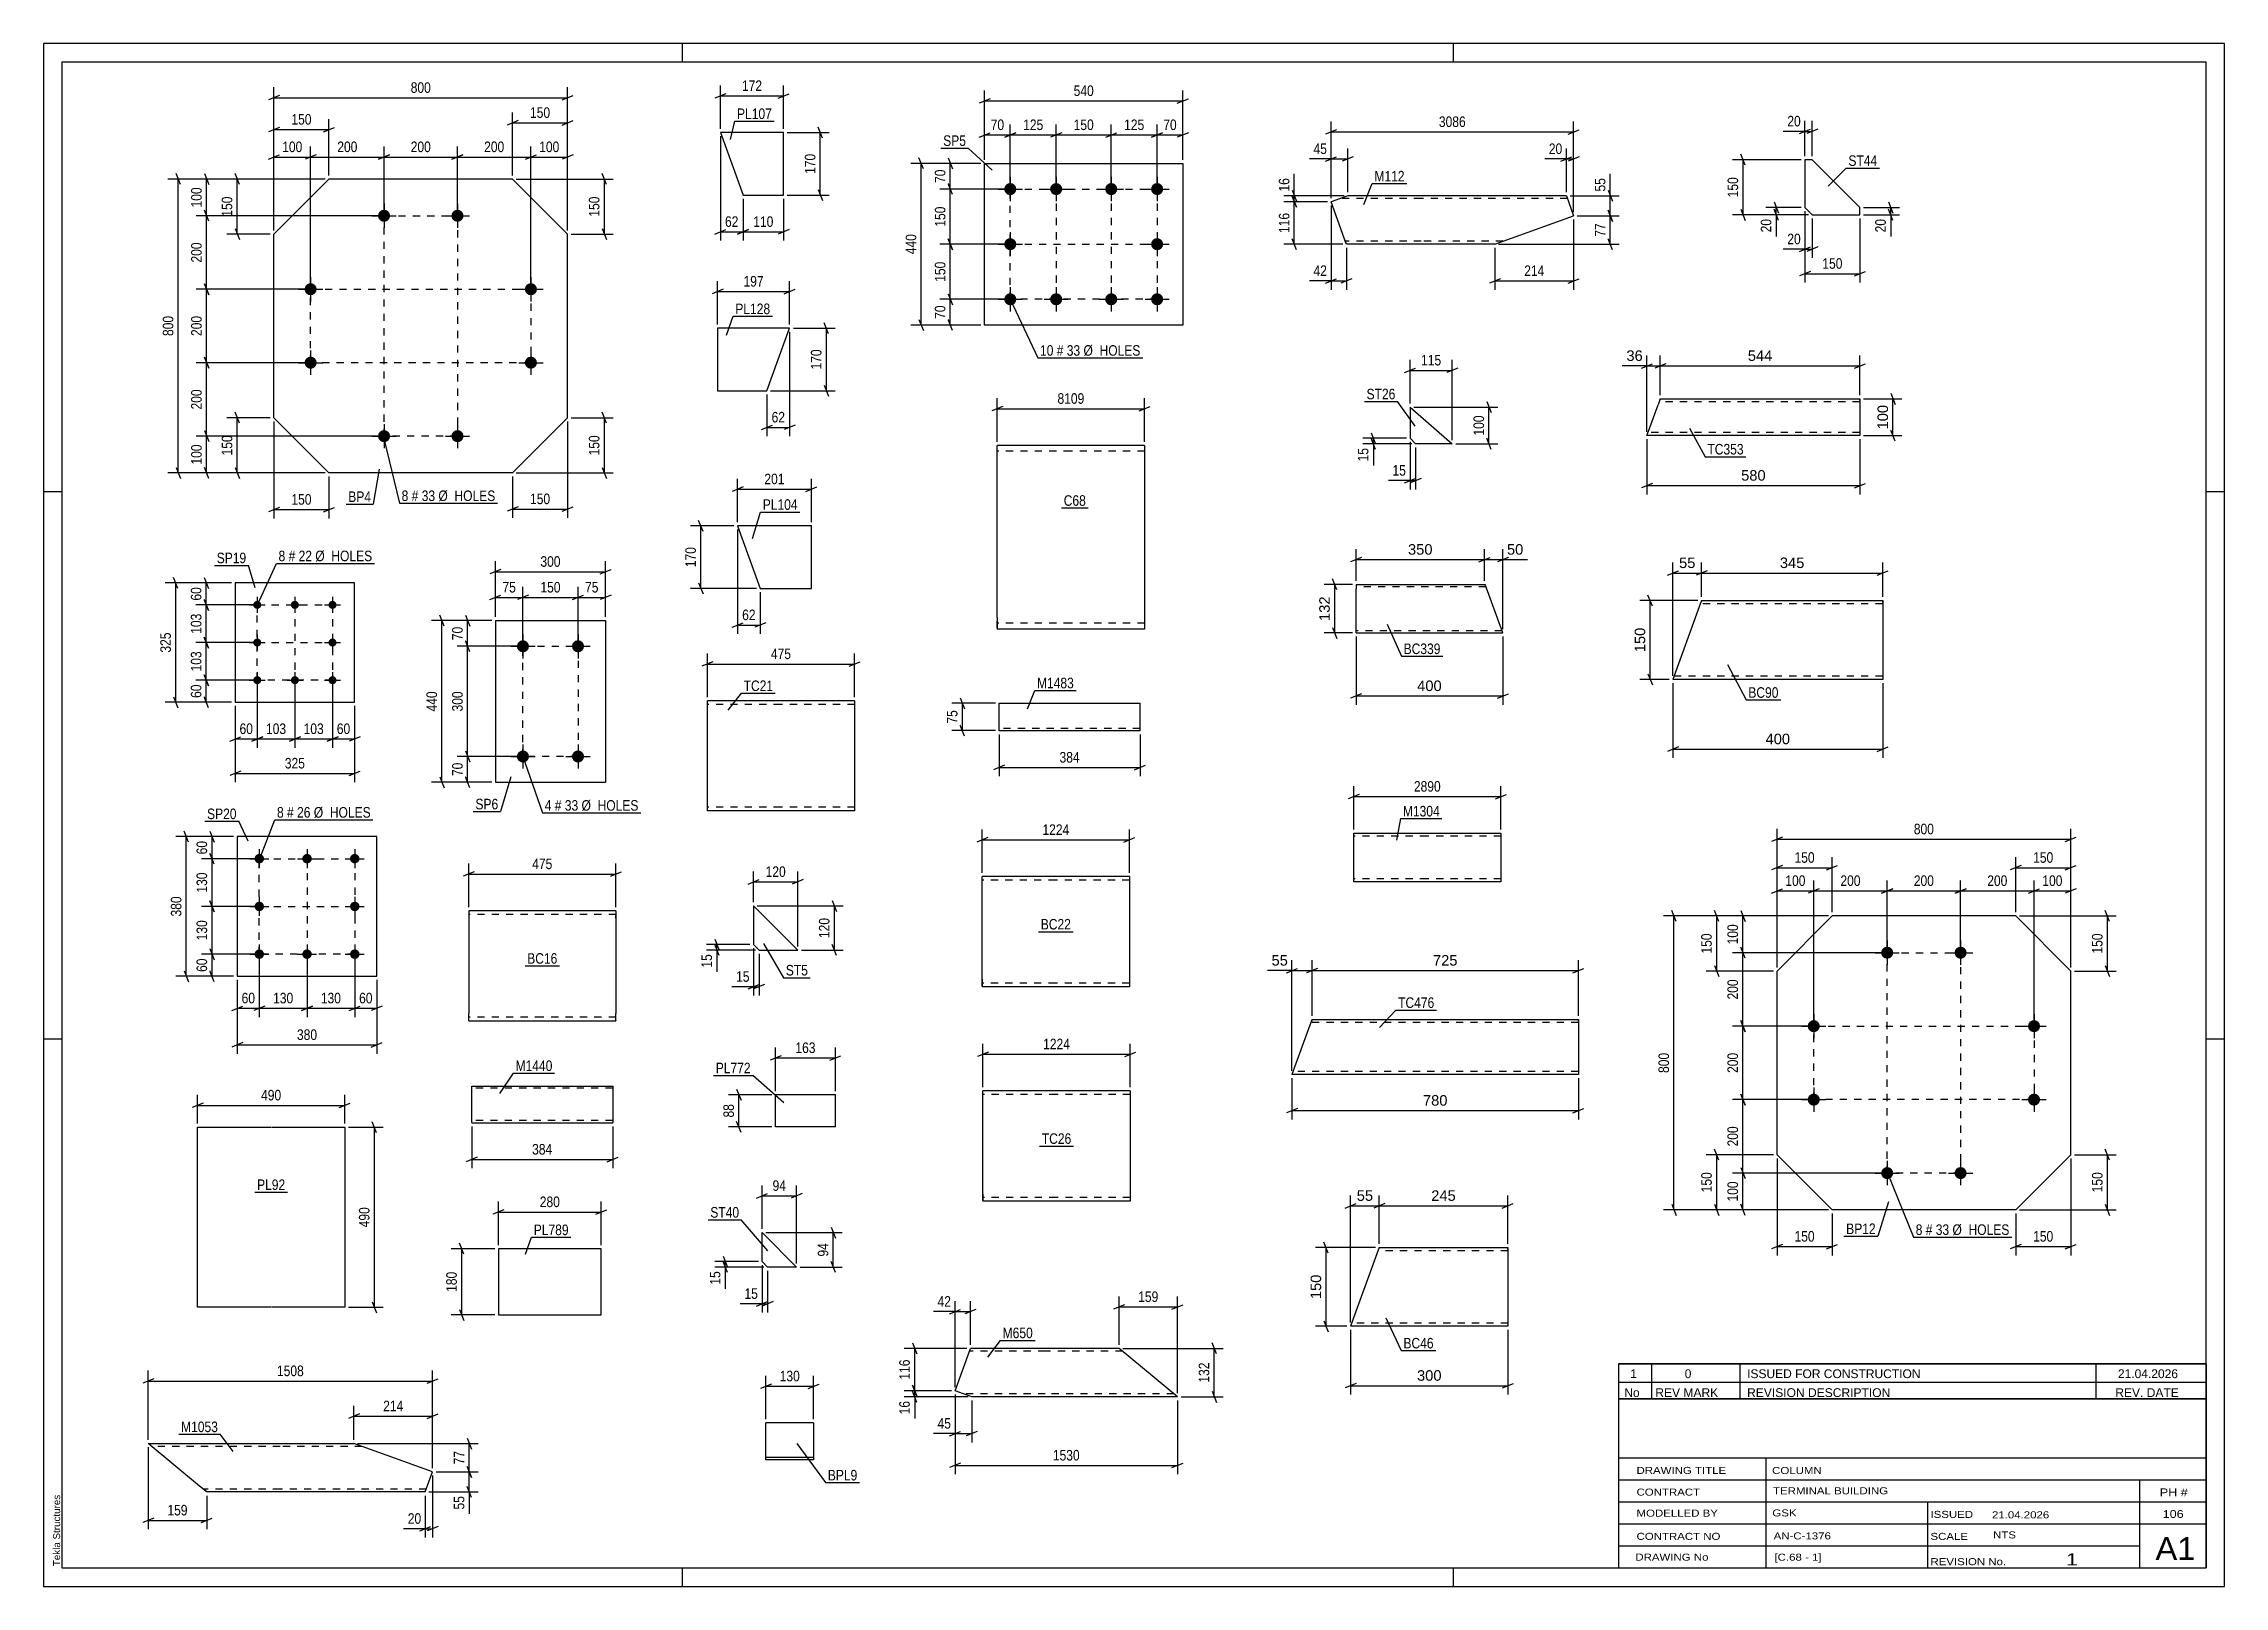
# Paper-space layout 'Layout1' of a CAD drawing. Header units: millimetres. Extents: x 0 to 594, y 0 to 420.
# The model-space entities are those that its viewports show. They can reach past a viewport. Long polylines and large blocks are cut down to what shows.
import ezdxf

# ---------------------------------------------------------------- set-up
doc = ezdxf.new("R2010")
doc.units = ezdxf.units.MM
doc.linetypes.add('DXK_LINE_DOT2', pattern=[3.9198, 1.9599, -1.9599])
doc.layers.add('Viewport layer', color=7, linetype='Continuous', plot=False)
doc.styles.add('Arial', font='ARIAL.TTF', dxfattribs={"height": 0.2})
doc.styles.add('Arial Narrow', font='ARIALN.TTF', dxfattribs={"height": 0.2})

# ---------------------------------------------------------------- blocks, each defined once
blk = doc.blocks.new('Unknown-284929833-1131')
at = {"color": 5, "linetype": 'Continuous'}
for p, q in [((594, 420), (0, 420)), ((0, 420), (0, 0)), ((174, 415), (174, 420)), ((384, 415), (384, 420)), ((594, 0), (594, 420)), ((589, 415), (5, 415)), ((5, 415), (5, 5)), ((589, 5), (589, 415)), ((5, 298), (0, 298)), ((594, 298), (589, 298)), ((5, 149), (0, 149)), ((594, 149), (589, 149)), ((0, 0), (594, 0)), ((5, 5), (589, 5)), ((174, 0), (174, 5)), ((384, 0), (384, 5))]:
    blk.add_line(p, q, dxfattribs=at)
at = {"color": 174, "linetype": 'Continuous', "style": 'Arial'}
blk.add_text('Tekla Structures', height=1.9102, rotation=90, dxfattribs=at).set_placement((4.5, 5.5))
blk = doc.blocks.new('Part-284929833-11806 - 11805')
at = {"color": 2, "linetype": 'Continuous'}
for p, q in [((451.58, 268.36), (450.96, 266.65)), ((451.58, 268.36), (500.93, 268.36)), ((500.93, 268.36), (500.93, 268.23)), ((500.93, 268.23), (500.93, 246.93)), ((450.96, 266.65), (443.78, 246.93)), ((500.93, 246.93), (443.78, 246.93))]:
    blk.add_line(p, q, dxfattribs=at)
at = {"color": 7, "linetype": 'DXK_LINE_DOT2'}
for p, q in [((500.93, 267.5), (451.27, 267.5)), ((451.54, 268.23), (451.4, 267.86)), ((451.58, 268.36), (451.54, 268.23)), ((500.93, 267.86), (500.93, 268.36)), ((500.93, 247.79), (444.1, 247.79))]:
    blk.add_line(p, q, dxfattribs=at)
blk = doc.blocks.new('Part-284929833-11521 - 11520')
at = {"color": 2, "linetype": 'Continuous'}
for p, q in [((357.47, 272.76), (357.47, 271.56)), ((357.47, 272.76), (392.66, 272.76)), ((357.47, 260.76), (357.47, 271.56)), ((397.47, 259.56), (392.66, 272.76)), ((357.47, 259.65), (357.47, 260.76)), ((357.47, 259.56), (357.47, 259.65)), ((357.47, 259.56), (397.47, 259.56))]:
    blk.add_line(p, q, dxfattribs=at)
at = {"color": 7, "linetype": 'DXK_LINE_DOT2'}
for p, q in [((357.47, 272.76), (357.47, 272.66)), ((357.47, 272.66), (357.47, 272.4)), ((392.88, 272.16), (357.47, 272.16)), ((357.47, 259.91), (357.47, 260.76)), ((397.25, 260.16), (357.47, 260.16))]:
    blk.add_line(p, q, dxfattribs=at)
blk = doc.blocks.new('Part-284929833-5778 - 5772')
at = {"color": 2, "linetype": 'Continuous'}
for p, q in [((248.27, 53.24), (252.44, 64.8)), ((272.82, 64.8), (252.44, 64.8)), ((292.92, 64.8), (272.92, 64.8)), ((308.85, 51.6), (292.92, 64.8)), ((252.82, 51.6), (248.27, 53.24)), ((272.82, 51.6), (252.82, 51.6)), ((308.85, 51.6), (272.92, 51.6))]:
    blk.add_line(p, q, dxfattribs=at)
at = {"color": 7, "linetype": 'DXK_LINE_DOT2'}
for p, q in [((272.82, 64), (252.15, 64)), ((293.89, 64), (272.92, 64)), ((272.82, 52.4), (250.6, 52.4)), ((307.88, 52.4), (272.92, 52.4)), ((307.6, 52.63), (307.66, 52.59)), ((307.81, 52.46), (307.88, 52.4))]:
    blk.add_line(p, q, dxfattribs=at)
blk = doc.blocks.new('Part-284929833-7754 - 7747')
at = {"color": 2, "linetype": 'Continuous'}
for p, q in [((279.77, 310.61), (259.77, 310.61)), ((259.77, 263.81), (259.77, 310.61)), ((299.87, 310.61), (279.87, 310.61)), ((299.87, 310.61), (299.87, 260.61)), ((259.77, 263.81), (259.77, 260.61)), ((279.77, 260.61), (259.77, 260.61)), ((299.87, 260.61), (279.87, 260.61))]:
    blk.add_line(p, q, dxfattribs=at)
at = {"color": 7, "linetype": 'DXK_LINE_DOT2'}
for p, q in [((279.77, 309.01), (259.77, 309.01)), ((299.87, 309.01), (279.87, 309.01)), ((259.77, 260.85), (259.77, 263.81)), ((279.77, 262.21), (259.77, 262.21)), ((299.87, 262.21), (279.87, 262.21))]:
    blk.add_line(p, q, dxfattribs=at)
blk = doc.blocks.new('Part-284929833-11604 - 11603')
at = {"color": 2, "linetype": 'Continuous'}
for p, q in [((344.91, 152.75), (340.03, 139.35)), ((345.49, 154.35), (344.91, 152.75)), ((345.49, 154.35), (418.03, 154.35)), ((418.03, 154.35), (418.03, 139.35)), ((418.03, 139.35), (340.03, 139.35))]:
    blk.add_line(p, q, dxfattribs=at)
at = {"color": 7, "linetype": 'DXK_LINE_DOT2'}
for p, q in [((418.03, 153.55), (345.2, 153.55)), ((345.32, 153.88), (345.49, 154.35)), ((418.03, 153.88), (418.03, 154.35)), ((418.03, 140.15), (340.32, 140.15))]:
    blk.add_line(p, q, dxfattribs=at)
blk = doc.blocks.new('Part-284929833-11654 - 11653')
at = {"color": 2, "linetype": 'Continuous'}
for p, q in [((363.17, 90.53), (356, 70.81)), ((363.8, 92.24), (363.17, 90.53)), ((363.8, 92.24), (398.85, 92.24)), ((398.85, 92.24), (398.85, 92.11)), ((398.85, 92.11), (398.85, 70.81)), ((398.85, 70.81), (356, 70.81))]:
    blk.add_line(p, q, dxfattribs=at)
at = {"color": 7, "linetype": 'DXK_LINE_DOT2'}
for p, q in [((398.85, 91.39), (363.48, 91.39)), ((363.75, 92.11), (363.61, 91.74)), ((363.8, 92.24), (363.75, 92.11)), ((398.85, 91.74), (398.85, 92.24)), ((398.85, 71.67), (356.31, 71.67))]:
    blk.add_line(p, q, dxfattribs=at)
blk = doc.blocks.new('Part-284929833-7777 - 7771')
at = {"color": 2, "linetype": 'Continuous'}
for p, q in [((372.19, 321.05), (372.19, 312.55)), ((372.19, 321.05), (383.69, 311.05)), ((372.19, 312.55), (373.69, 311.05)), ((383.69, 311.05), (373.69, 311.05))]:
    blk.add_line(p, q, dxfattribs=at)
blk = doc.blocks.new('Part-284929833-11735 - 11734')
at = {"color": 2, "linetype": 'Continuous'}
for p, q in [((436.88, 313.77), (439.76, 321.7)), ((440.35, 323.3), (439.76, 321.7)), ((440.35, 323.3), (494.71, 323.3)), ((494.71, 323.3), (494.71, 313.3)), ((436.71, 313.3), (436.88, 313.77)), ((494.71, 313.3), (436.71, 313.3))]:
    blk.add_line(p, q, dxfattribs=at)
at = {"color": 7, "linetype": 'DXK_LINE_DOT2'}
for p, q in [((494.71, 322.5), (440.06, 322.5)), ((440.35, 323.3), (440.18, 322.83)), ((494.71, 322.83), (494.71, 323.3)), ((436.75, 313.42), (436.88, 313.77)), ((494.71, 314.1), (437, 314.1))]:
    blk.add_line(p, q, dxfattribs=at)
blk = doc.blocks.new('Part-284929833-5732 - 5726')
at = {"color": 2, "linetype": 'Continuous'}
for p, q in [((275.86, 134.87), (255.86, 134.87)), ((255.86, 106.87), (255.86, 134.87)), ((295.96, 134.87), (275.96, 134.87)), ((295.96, 134.87), (295.96, 104.87)), ((255.86, 106.87), (255.86, 104.87)), ((275.86, 104.87), (255.86, 104.87)), ((295.96, 104.87), (275.96, 104.87))]:
    blk.add_line(p, q, dxfattribs=at)
at = {"color": 7, "linetype": 'DXK_LINE_DOT2'}
for p, q in [((275.86, 133.87), (255.86, 133.87)), ((295.96, 133.87), (275.96, 133.87)), ((255.86, 105.02), (255.86, 106.87)), ((255.86, 105.87), (255.86, 105.94)), ((275.86, 105.87), (255.86, 105.87)), ((295.96, 105.87), (275.96, 105.87)), ((295.96, 105.87), (295.96, 105.94))]:
    blk.add_line(p, q, dxfattribs=at)
blk = doc.blocks.new('Part-284929833-5755 - 5749')
at = {"color": 2, "linetype": 'Continuous'}
for p, q in [((275.67, 193.23), (255.67, 193.23)), ((255.67, 165.23), (255.67, 193.23)), ((295.77, 193.23), (275.77, 193.23)), ((295.77, 193.23), (295.77, 193.08)), ((295.77, 193.08), (295.77, 163.23)), ((255.67, 165.23), (255.67, 163.23)), ((275.67, 163.23), (255.67, 163.23)), ((295.77, 163.23), (275.77, 163.23))]:
    blk.add_line(p, q, dxfattribs=at)
at = {"color": 7, "linetype": 'DXK_LINE_DOT2'}
for p, q in [((275.67, 192.23), (255.67, 192.23)), ((295.77, 192.23), (275.77, 192.23)), ((255.67, 163.38), (255.67, 165.23)), ((255.67, 164.23), (255.67, 164.31)), ((275.67, 164.23), (255.67, 164.23)), ((295.77, 164.23), (275.77, 164.23)), ((295.77, 164.23), (295.77, 164.31))]:
    blk.add_line(p, q, dxfattribs=at)
blk = doc.blocks.new('Part-284929833-5900 - 5894')
at = {"color": 2, "linetype": 'Continuous'}
for p, q in [((355.22, 378.6), (350.67, 376.96)), ((354.27, 367), (350.67, 376.96)), ((375.22, 378.6), (355.22, 378.6)), ((414.77, 378.6), (375.32, 378.6)), ((414.77, 378.6), (416.74, 373.12)), ((395.32, 365.4), (416.74, 373.12)), ((354.84, 365.4), (354.27, 367)), ((375.22, 365.4), (354.84, 365.4)), ((395.32, 365.4), (375.32, 365.4))]:
    blk.add_line(p, q, dxfattribs=at)
at = {"color": 7, "linetype": 'DXK_LINE_DOT2'}
for p, q in [((375.22, 377.8), (353, 377.8)), ((415.06, 377.8), (375.32, 377.8)), ((354.8, 365.52), (354.27, 367)), ((375.22, 366.2), (354.55, 366.2)), ((397.54, 366.2), (375.32, 366.2))]:
    blk.add_line(p, q, dxfattribs=at)
blk = doc.blocks.new('Part-284929833-17097 - 17096')
at = {"color": 2, "linetype": 'Continuous'}
for p, q in [((481.73, 388.39), (479.73, 388.39)), ((479.73, 388.39), (479.73, 375.39)), ((494.73, 375.39), (481.73, 388.39)), ((479.73, 375.39), (481.73, 373.39)), ((494.73, 373.39), (494.73, 375.39)), ((481.73, 373.39), (494.73, 373.39))]:
    blk.add_line(p, q, dxfattribs=at)
blk = doc.blocks.new('Part-284929833-6047 - 6041')
at = {"color": 2, "linetype": 'Continuous'}
for p, q in [((356.85, 191.81), (356.85, 205.01)), ((356.85, 205.01), (376.85, 205.01)), ((376.95, 205.01), (396.95, 205.01)), ((396.95, 205.01), (396.95, 191.81)), ((376.85, 191.81), (356.85, 191.81)), ((396.95, 191.81), (376.95, 191.81))]:
    blk.add_line(p, q, dxfattribs=at)
at = {"color": 7, "linetype": 'DXK_LINE_DOT2'}
for p, q in [((376.85, 204.21), (356.85, 204.21)), ((396.95, 204.21), (376.95, 204.21)), ((376.85, 192.61), (356.85, 192.61)), ((356.85, 191.81), (356.85, 191.93)), ((396.95, 192.61), (376.95, 192.61)), ((396.95, 192.61), (396.95, 192.67))]:
    blk.add_line(p, q, dxfattribs=at)
blk = doc.blocks.new('Bolt-284929833-6238 - 6204')
at = {"linetype": 'Continuous'}
for points in [[(92.73, 374.79, -1), (92.73, 371.49, -1)], [(112.73, 374.79, -1), (112.73, 371.49, -1)], [(72.73, 354.79, -1), (72.73, 351.49, -1)], [(132.73, 354.79, -1), (132.73, 351.49, -1)], [(72.73, 334.79, -1), (72.73, 331.49, -1)], [(132.73, 334.79, -1), (132.73, 331.49, -1)], [(92.73, 314.79, -1), (92.73, 311.49, -1)], [(112.73, 314.79, -1), (112.73, 311.49, -1)]]:
    blk.add_hatch(color=1, dxfattribs=at).paths.add_polyline_path(points)
at = {"color": 1, "linetype": 'Continuous'}
for p, q in [((92.73, 376.44), (92.73, 369.84)), ((112.73, 376.44), (112.73, 369.84)), ((89.43, 373.14), (96.03, 373.14)), ((109.43, 373.14), (116.03, 373.14)), ((72.73, 356.44), (72.73, 349.84)), ((132.73, 356.44), (132.73, 349.84)), ((69.43, 353.14), (76.03, 353.14)), ((129.43, 353.14), (136.03, 353.14)), ((69.43, 333.14), (76.03, 333.14)), ((72.73, 336.44), (72.73, 329.84)), ((129.43, 333.14), (136.03, 333.14)), ((132.73, 336.44), (132.73, 329.84)), ((92.73, 316.44), (92.73, 309.84)), ((112.73, 316.44), (112.73, 309.84)), ((89.43, 313.14), (96.03, 313.14)), ((109.43, 313.14), (116.03, 313.14))]:
    blk.add_line(p, q, dxfattribs=at)
blk = doc.blocks.new('Part-284929833-6243 - 6204')
at = {"color": 2, "linetype": 'Continuous'}
for p, q in [((77.73, 383.14), (62.73, 368.14)), ((127.73, 383.14), (77.73, 383.14)), ((127.73, 383.14), (142.73, 368.14)), ((62.73, 318.14), (62.73, 368.14)), ((142.73, 318.14), (142.73, 368.14)), ((77.73, 303.14), (62.73, 318.14)), ((142.73, 318.14), (127.73, 303.14)), ((127.73, 303.14), (77.73, 303.14))]:
    blk.add_line(p, q, dxfattribs=at)
blk = doc.blocks.new('Bolt-284929833-6609 - 6575')
at = {"linetype": 'Continuous'}
for points in [[(58.19, 268.3, -1), (58.19, 266.1, -1)], [(68.44, 268.3, -1), (68.44, 266.1, -1)], [(78.69, 268.3, -1), (78.69, 266.1, -1)], [(58.19, 258.05, -1), (58.19, 255.85, -1)], [(78.69, 258.05, -1), (78.69, 255.85, -1)], [(58.19, 247.8, -1), (58.19, 245.6, -1)], [(68.44, 247.8, -1), (68.44, 245.6, -1)], [(78.69, 247.8, -1), (78.69, 245.6, -1)]]:
    blk.add_hatch(color=1, dxfattribs=at).paths.add_polyline_path(points)
at = {"color": 1, "linetype": 'Continuous'}
for p, q in [((58.19, 269.4), (58.19, 265)), ((68.44, 269.4), (68.44, 265)), ((78.69, 269.4), (78.69, 265)), ((55.99, 267.2), (60.39, 267.2)), ((66.24, 267.2), (70.64, 267.2)), ((76.49, 267.2), (80.89, 267.2)), ((55.99, 256.95), (60.39, 256.95)), ((58.19, 259.15), (58.19, 254.75)), ((76.49, 256.95), (80.89, 256.95)), ((78.69, 259.15), (78.69, 254.75)), ((55.99, 246.7), (60.39, 246.7)), ((58.19, 248.9), (58.19, 244.5)), ((66.24, 246.7), (70.64, 246.7)), ((68.44, 248.9), (68.44, 244.5)), ((76.49, 246.7), (80.89, 246.7)), ((78.69, 248.9), (78.69, 244.5))]:
    blk.add_line(p, q, dxfattribs=at)
blk = doc.blocks.new('Part-284929833-6614 - 6575')
at = {"color": 2, "linetype": 'Continuous'}
for p, q in [((84.69, 273.2), (52.19, 273.2)), ((52.19, 273.2), (52.19, 240.7)), ((84.69, 240.7), (84.69, 273.2)), ((52.19, 240.7), (84.69, 240.7))]:
    blk.add_line(p, q, dxfattribs=at)
blk = doc.blocks.new('Bolt-284929833-6725 - 6691')
at = {"linetype": 'Continuous'}
for points in [[(58.75, 199.41, -1), (58.75, 196.81, -1)], [(71.75, 199.41, -1), (71.75, 196.81, -1)], [(84.75, 199.41, -1), (84.75, 196.81, -1)], [(58.75, 186.41, -1), (58.75, 183.81, -1)], [(84.75, 186.41, -1), (84.75, 183.81, -1)], [(58.75, 173.41, -1), (58.75, 170.81, -1)], [(71.75, 173.41, -1), (71.75, 170.81, -1)], [(84.75, 173.41, -1), (84.75, 170.81, -1)]]:
    blk.add_hatch(color=1, dxfattribs=at).paths.add_polyline_path(points)
at = {"color": 1, "linetype": 'Continuous'}
for p, q in [((56.15, 198.11), (61.35, 198.11)), ((58.75, 200.71), (58.75, 195.51)), ((69.15, 198.11), (74.35, 198.11)), ((71.75, 200.71), (71.75, 195.51)), ((82.15, 198.11), (87.35, 198.11)), ((84.75, 200.71), (84.75, 195.51)), ((56.15, 185.11), (61.35, 185.11)), ((58.75, 187.71), (58.75, 182.51)), ((82.15, 185.11), (87.35, 185.11)), ((84.75, 187.71), (84.75, 182.51)), ((58.75, 174.71), (58.75, 169.51)), ((71.75, 174.71), (71.75, 169.51)), ((84.75, 174.71), (84.75, 169.51)), ((56.15, 172.11), (61.35, 172.11)), ((69.15, 172.11), (74.35, 172.11)), ((82.15, 172.11), (87.35, 172.11))]:
    blk.add_line(p, q, dxfattribs=at)
blk = doc.blocks.new('Part-284929833-6730 - 6691')
at = {"color": 2, "linetype": 'Continuous'}
for p, q in [((90.75, 204.11), (52.75, 204.11)), ((52.75, 204.11), (52.75, 166.11)), ((90.75, 166.11), (90.75, 204.11)), ((52.75, 166.11), (90.75, 166.11))]:
    blk.add_line(p, q, dxfattribs=at)
blk = doc.blocks.new('Part-284929833-6813 - 6807')
at = {"color": 2, "linetype": 'Continuous'}
for p, q in [((41.93, 75.98), (41.93, 124.98)), ((41.93, 124.98), (61.93, 124.98)), ((62.03, 124.98), (82.03, 124.98)), ((82.03, 124.98), (82.03, 75.98)), ((61.93, 75.98), (41.93, 75.98)), ((82.03, 75.98), (62.03, 75.98))]:
    blk.add_line(p, q, dxfattribs=at)
blk = doc.blocks.new('Part-284929833-6847 - 6841')
at = {"color": 2, "linetype": 'Continuous'}
for p, q in [((42.49, 27.29), (28.49, 38.89)), ((28.49, 38.89), (64.42, 38.89)), ((64.52, 38.89), (84.52, 38.89)), ((105.94, 31.17), (84.52, 38.89)), ((103.97, 25.69), (105.94, 31.17)), ((44.42, 25.69), (42.49, 27.29)), ((64.42, 25.69), (44.42, 25.69)), ((103.97, 25.69), (64.52, 25.69))]:
    blk.add_line(p, q, dxfattribs=at)
at = {"color": 7, "linetype": 'DXK_LINE_DOT2'}
for p, q in [((64.42, 38.09), (29.46, 38.09)), ((86.74, 38.09), (64.52, 38.09)), ((44.28, 25.81), (42.49, 27.29)), ((43.17, 26.73), (43.23, 26.68)), ((43.38, 26.55), (43.46, 26.49)), ((64.42, 26.49), (43.46, 26.49)), ((104.26, 26.49), (64.52, 26.49))]:
    blk.add_line(p, q, dxfattribs=at)
blk = doc.blocks.new('Part-284929833-7010 - 7004')
at = {"color": 2, "linetype": 'Continuous'}
for p, q in [((184.34, 395.77), (190.52, 378.77)), ((201.56, 395.77), (184.34, 395.77)), ((201.56, 378.77), (201.56, 395.77)), ((190.52, 378.77), (201.56, 378.77))]:
    blk.add_line(p, q, dxfattribs=at)
blk = doc.blocks.new('Part-284929833-7078 - 7072')
at = {"color": 2, "linetype": 'Continuous'}
for p, q in [((183.56, 342.52), (183.56, 325.52)), ((203.21, 342.52), (183.56, 342.52)), ((197.03, 325.52), (203.21, 342.52)), ((183.56, 325.52), (197.03, 325.52))]:
    blk.add_line(p, q, dxfattribs=at)
blk = doc.blocks.new('Part-284929833-7143 - 7137')
at = {"color": 2, "linetype": 'Continuous'}
for p, q in [((189.01, 288.7), (195.19, 271.7)), ((209.12, 288.7), (189.01, 288.7)), ((209.12, 271.7), (209.12, 288.7)), ((195.19, 271.7), (209.12, 271.7))]:
    blk.add_line(p, q, dxfattribs=at)
blk = doc.blocks.new('Part-284929833-7209 - 7202')
at = {"color": 2, "linetype": 'Continuous'}
for p, q in [((200.79, 241.1), (180.79, 241.1)), ((180.79, 213.1), (180.79, 241.1)), ((220.89, 241.1), (200.89, 241.1)), ((220.89, 241.1), (220.89, 211.1)), ((180.79, 211.1), (180.79, 213.1)), ((200.79, 211.1), (180.79, 211.1)), ((220.89, 211.1), (200.89, 211.1))]:
    blk.add_line(p, q, dxfattribs=at)
at = {"color": 7, "linetype": 'DXK_LINE_DOT2'}
for p, q in [((200.79, 240.1), (180.79, 240.1)), ((220.89, 240.1), (200.89, 240.1)), ((180.79, 211.26), (180.79, 213.1)), ((180.79, 212.1), (180.79, 212.18)), ((200.79, 212.1), (180.79, 212.1)), ((220.89, 212.1), (200.89, 212.1)), ((220.89, 212.1), (220.89, 212.18))]:
    blk.add_line(p, q, dxfattribs=at)
blk = doc.blocks.new('Part-284929833-7233 - 7226')
at = {"color": 2, "linetype": 'Continuous'}
for p, q in [((115.78, 183.92), (115.78, 181.92)), ((135.78, 183.92), (115.78, 183.92)), ((115.78, 181.92), (115.78, 155.92)), ((155.88, 183.92), (135.88, 183.92)), ((155.88, 183.92), (155.88, 183.33)), ((155.88, 183.33), (155.88, 181.92)), ((155.88, 181.92), (155.88, 155.92)), ((115.78, 153.92), (115.78, 155.92)), ((155.88, 153.92), (155.88, 155.92)), ((115.78, 153.92), (135.78, 153.92)), ((135.88, 153.92), (155.88, 153.92))]:
    blk.add_line(p, q, dxfattribs=at)
at = {"color": 7, "linetype": 'DXK_LINE_DOT2'}
for p, q in [((135.78, 182.92), (115.78, 182.92)), ((115.78, 182.62), (115.78, 181.92)), ((155.88, 182.92), (135.88, 182.92)), ((155.88, 183.33), (155.88, 182.92)), ((155.88, 181.92), (155.88, 182.68)), ((115.78, 154.92), (115.78, 154.99)), ((115.78, 154.92), (115.78, 154.99)), ((135.78, 154.92), (115.78, 154.92)), ((155.88, 154.92), (135.88, 154.92)), ((155.88, 154.99), (155.88, 155.92)), ((155.88, 154.92), (155.88, 154.99)), ((155.88, 154.92), (155.88, 154.99)), ((155.88, 154.07), (155.88, 153.92))]:
    blk.add_line(p, q, dxfattribs=at)
blk = doc.blocks.new('Part-284929833-7256 - 7250')
at = {"color": 2, "linetype": 'Continuous'}
for p, q in [((193.4, 185.24), (193.4, 174.74)), ((193.4, 185.24), (205.4, 173.24)), ((193.4, 174.74), (194.9, 173.24)), ((194.9, 173.24), (205.4, 173.24))]:
    blk.add_line(p, q, dxfattribs=at)
blk = doc.blocks.new('Bolt-284929833-7333 - 7299')
at = {"linetype": 'Continuous'}
for points in [[(130.56, 257.58, -1), (130.56, 254.28, -1)], [(145.56, 257.58, -1), (145.56, 254.28, -1)], [(130.56, 227.58, -1), (130.56, 224.28, -1)], [(145.56, 227.58, -1), (145.56, 224.28, -1)]]:
    blk.add_hatch(color=1, dxfattribs=at).paths.add_polyline_path(points)
at = {"color": 1, "linetype": 'Continuous'}
for p, q in [((127.26, 255.93), (133.86, 255.93)), ((130.56, 259.23), (130.56, 252.63)), ((142.26, 255.93), (148.86, 255.93)), ((145.56, 259.23), (145.56, 252.63)), ((127.26, 225.93), (133.86, 225.93)), ((130.56, 229.23), (130.56, 222.63)), ((142.26, 225.93), (148.86, 225.93)), ((145.56, 229.23), (145.56, 222.63))]:
    blk.add_line(p, q, dxfattribs=at)
blk = doc.blocks.new('Part-284929833-7338 - 7299')
at = {"color": 2, "linetype": 'Continuous'}
for p, q in [((123.06, 262.93), (123.06, 218.93)), ((123.06, 262.93), (153.06, 262.93)), ((153.06, 262.93), (153.06, 218.93)), ((123.06, 218.93), (153.06, 218.93))]:
    blk.add_line(p, q, dxfattribs=at)
blk = doc.blocks.new('Bolt-284929833-7461 - 7427')
at = {"linetype": 'Continuous'}
for points in [[(263.3, 382.05, -1), (263.3, 378.75, -1)], [(275.8, 382.05, -1), (275.8, 378.75, -1)], [(290.8, 382.05, -1), (290.8, 378.75, -1)], [(303.3, 382.05, -1), (303.3, 378.75, -1)], [(263.3, 367.05, -1), (263.3, 363.75, -1)], [(303.3, 367.05, -1), (303.3, 363.75, -1)], [(263.3, 352.05, -1), (263.3, 348.75, -1)], [(275.8, 352.05, -1), (275.8, 348.75, -1)], [(290.8, 352.05, -1), (290.8, 348.75, -1)], [(303.3, 352.05, -1), (303.3, 348.75, -1)]]:
    blk.add_hatch(color=1, dxfattribs=at).paths.add_polyline_path(points)
at = {"color": 1, "linetype": 'Continuous'}
for p, q in [((260, 380.4), (266.6, 380.4)), ((263.3, 383.7), (263.3, 377.1)), ((272.5, 380.4), (279.1, 380.4)), ((275.8, 383.7), (275.8, 377.1)), ((287.5, 380.4), (294.1, 380.4)), ((290.8, 383.7), (290.8, 377.1)), ((300, 380.4), (306.6, 380.4)), ((303.3, 383.7), (303.3, 377.1)), ((263.3, 368.7), (263.3, 362.1)), ((303.3, 368.7), (303.3, 362.1)), ((260, 365.4), (266.6, 365.4)), ((300, 365.4), (306.6, 365.4)), ((263.3, 353.7), (263.3, 347.1)), ((275.8, 353.7), (275.8, 347.1)), ((290.8, 353.7), (290.8, 347.1)), ((303.3, 353.7), (303.3, 347.1)), ((260, 350.4), (266.6, 350.4)), ((272.5, 350.4), (279.1, 350.4)), ((287.5, 350.4), (294.1, 350.4)), ((300, 350.4), (306.6, 350.4))]:
    blk.add_line(p, q, dxfattribs=at)
blk = doc.blocks.new('Part-284929833-7466 - 7427')
at = {"color": 2, "linetype": 'Continuous'}
for p, q in [((256.3, 343.4), (256.3, 387.4)), ((256.3, 387.4), (310.3, 387.4)), ((310.3, 387.4), (310.3, 343.4)), ((310.3, 343.4), (256.3, 343.4))]:
    blk.add_line(p, q, dxfattribs=at)
blk = doc.blocks.new('Part-284929833-7551 - 7545')
at = {"color": 2, "linetype": 'Continuous'}
for p, q in [((116.6, 126.31), (116.6, 136.22)), ((116.6, 136.22), (155.01, 136.22)), ((155.01, 136.22), (155.01, 126.22)), ((116.6, 126.31), (116.6, 126.22)), ((116.6, 126.22), (155.01, 126.22))]:
    blk.add_line(p, q, dxfattribs=at)
at = {"color": 7, "linetype": 'DXK_LINE_DOT2'}
for p, q in [((155.01, 135.62), (116.6, 135.62)), ((155.01, 136.13), (155.01, 136.22)), ((116.6, 126.82), (116.6, 126.86)), ((155.01, 126.82), (116.6, 126.82)), ((155.01, 126.82), (155.01, 126.86))]:
    blk.add_line(p, q, dxfattribs=at)
blk = doc.blocks.new('Part-284929833-7573 - 7567')
at = {"color": 2, "linetype": 'Continuous'}
for p, q in [((260.26, 232.93), (260.26, 240.43)), ((260.26, 240.43), (298.67, 240.43)), ((298.67, 232.93), (298.67, 240.43)), ((298.67, 232.93), (260.26, 232.93))]:
    blk.add_line(p, q, dxfattribs=at)
at = {"color": 7, "linetype": 'DXK_LINE_DOT2'}
for p, q in [((298.67, 233.53), (260.26, 233.53)), ((260.26, 232.93), (260.26, 233.03))]:
    blk.add_line(p, q, dxfattribs=at)
blk = doc.blocks.new('Part-284929833-7606 - 7600')
at = {"color": 2, "linetype": 'Continuous'}
for p, q in [((215.66, 133.86), (199.36, 133.86)), ((199.36, 125.06), (199.36, 133.86)), ((215.66, 125.06), (215.66, 133.86)), ((215.66, 125.06), (199.36, 125.06))]:
    blk.add_line(p, q, dxfattribs=at)
blk = doc.blocks.new('Part-284929833-7639 - 7633')
at = {"color": 2, "linetype": 'Continuous'}
for p, q in [((196.73, 34.53), (196.73, 44.48)), ((209.73, 44.48), (196.73, 44.48)), ((209.73, 44.48), (209.73, 44.44)), ((209.73, 44.44), (209.73, 34.53)), ((209.73, 35.08), (196.73, 35.08)), ((196.73, 34.48), (196.73, 34.53)), ((209.73, 34.48), (196.73, 34.48)), ((209.73, 34.53), (209.73, 34.48))]:
    blk.add_line(p, q, dxfattribs=at)
at = {"color": 7, "linetype": 'DXK_LINE_DOT2'}
for p, q in [((209.73, 44.48), (209.73, 44.14)), ((196.73, 34.53), (196.73, 34.48)), ((209.73, 34.48), (209.73, 34.53))]:
    blk.add_line(p, q, dxfattribs=at)
blk = doc.blocks.new('Part-284929833-7671 - 7655')
at = {"color": 2, "linetype": 'Continuous'}
for p, q in [((195.68, 96.32), (205.08, 86.92)), ((195.68, 88.42), (195.68, 96.32)), ((197.18, 86.92), (195.68, 88.42)), ((205.08, 86.92), (197.18, 86.92))]:
    blk.add_line(p, q, dxfattribs=at)
blk = doc.blocks.new('Part-284929833-7720 - 7714')
at = {"color": 2, "linetype": 'Continuous'}
for p, q in [((123.88, 91.91), (123.88, 73.91)), ((151.88, 91.91), (123.88, 91.91)), ((151.88, 73.91), (151.88, 91.91)), ((123.88, 73.91), (151.88, 73.91))]:
    blk.add_line(p, q, dxfattribs=at)
blk = doc.blocks.new('Part-284929833-17166 - 17165')
at = {"color": 2, "linetype": 'Continuous'}
for p, q in [((487.15, 182.51), (472.15, 167.51)), ((537.15, 182.51), (487.15, 182.51)), ((537.15, 182.51), (552.15, 167.51)), ((472.15, 117.51), (472.15, 167.51)), ((552.15, 117.51), (552.15, 167.51)), ((487.15, 102.51), (472.15, 117.51)), ((552.15, 117.51), (537.15, 102.51)), ((537.15, 102.51), (487.15, 102.51))]:
    blk.add_line(p, q, dxfattribs=at)
blk = doc.blocks.new('Bolt-284929833-17167 - 17165')
at = {"linetype": 'Continuous'}
for points in [[(502.15, 174.16, -1), (502.15, 170.86, -1)], [(522.15, 174.16, -1), (522.15, 170.86, -1)], [(482.15, 154.16, -1), (482.15, 150.86, -1)], [(542.15, 154.16, -1), (542.15, 150.86, -1)], [(482.15, 134.16, -1), (482.15, 130.86, -1)], [(542.15, 134.16, -1), (542.15, 130.86, -1)], [(502.15, 114.16, -1), (502.15, 110.86, -1)], [(522.15, 114.16, -1), (522.15, 110.86, -1)]]:
    blk.add_hatch(color=1, dxfattribs=at).paths.add_polyline_path(points)
at = {"color": 1, "linetype": 'Continuous'}
for p, q in [((498.85, 172.51), (505.45, 172.51)), ((502.15, 175.81), (502.15, 169.21)), ((518.85, 172.51), (525.45, 172.51)), ((522.15, 175.81), (522.15, 169.21)), ((482.15, 155.81), (482.15, 149.21)), ((542.15, 155.81), (542.15, 149.21)), ((478.85, 152.51), (485.45, 152.51)), ((538.85, 152.51), (545.45, 152.51)), ((478.85, 132.51), (485.45, 132.51)), ((482.15, 135.81), (482.15, 129.21)), ((538.85, 132.51), (545.45, 132.51)), ((542.15, 135.81), (542.15, 129.21)), ((502.15, 115.81), (502.15, 109.21)), ((522.15, 115.81), (522.15, 109.21)), ((498.85, 112.51), (505.45, 112.51)), ((518.85, 112.51), (525.45, 112.51))]:
    blk.add_line(p, q, dxfattribs=at)
blk = doc.blocks.new('Rectangle-284929833-11188 - 6204')
at = {"color": 1, "linetype": 'DXK_LINE_DOT2'}
blk.add_lwpolyline([(92.73, 373.14), (112.73, 373.14), (112.73, 313.14), (92.73, 313.14), (92.73, 373.14)], close=True, dxfattribs=at)
blk = doc.blocks.new('Rectangle-284929833-11214 - 6575')
at = {"color": 1, "linetype": 'DXK_LINE_DOT2'}
blk.add_lwpolyline([(58.19, 267.2), (78.69, 267.2), (78.69, 246.7), (58.19, 246.7), (58.19, 267.2)], close=True, dxfattribs=at)
blk = doc.blocks.new('Rectangle-284929833-11246 - 6691')
at = {"color": 1, "linetype": 'DXK_LINE_DOT2'}
blk.add_lwpolyline([(58.75, 198.11), (84.75, 198.11), (84.75, 172.11), (58.75, 172.11), (58.75, 198.11)], close=True, dxfattribs=at)
blk = doc.blocks.new('Rectangle-284929833-11277 - 7299')
at = {"color": 1, "linetype": 'DXK_LINE_DOT2'}
blk.add_lwpolyline([(130.56, 255.93), (145.56, 255.93), (145.56, 225.93), (130.56, 225.93), (130.56, 255.93)], close=True, dxfattribs=at)
blk = doc.blocks.new('Rectangle-284929833-11296 - 7427')
at = {"color": 1, "linetype": 'DXK_LINE_DOT2'}
blk.add_lwpolyline([(263.3, 380.4), (303.3, 380.4), (303.3, 350.4), (263.3, 350.4), (263.3, 380.4)], close=True, dxfattribs=at)
blk = doc.blocks.new('Rectangle-284929833-17806 - 17165')
at = {"color": 1, "linetype": 'DXK_LINE_DOT2'}
blk.add_lwpolyline([(502.15, 172.51), (522.15, 172.51), (522.15, 112.51), (502.15, 112.51), (502.15, 172.51)], close=True, dxfattribs=at)
blk = doc.blocks.new('Rectangle-284929833-11198 - 6204')
at = {"color": 1, "linetype": 'DXK_LINE_DOT2'}
blk.add_lwpolyline([(72.73, 353.14), (132.73, 353.14), (132.73, 333.14), (72.73, 333.14), (72.73, 353.14)], close=True, dxfattribs=at)
blk = doc.blocks.new('Line-284929833-11224 - 6575')
at = {"color": 1, "linetype": 'DXK_LINE_DOT2'}
blk.add_line((68.44, 267.2), (68.44, 246.7), dxfattribs=at)
blk = doc.blocks.new('Line-284929833-11256 - 6691')
at = {"color": 1, "linetype": 'DXK_LINE_DOT2'}
blk.add_line((71.75, 198.11), (71.75, 172.11), dxfattribs=at)
blk = doc.blocks.new('Line-284929833-11306 - 7427')
at = {"color": 1, "linetype": 'DXK_LINE_DOT2'}
blk.add_line((275.8, 380.4), (275.8, 350.4), dxfattribs=at)
blk = doc.blocks.new('Rectangle-284929833-17825 - 17165')
at = {"color": 1, "linetype": 'DXK_LINE_DOT2'}
blk.add_lwpolyline([(482.15, 152.51), (542.15, 152.51), (542.15, 132.51), (482.15, 132.51), (482.15, 152.51)], close=True, dxfattribs=at)
blk = doc.blocks.new('Line-284929833-11231 - 6575')
at = {"color": 1, "linetype": 'DXK_LINE_DOT2'}
blk.add_line((58.19, 256.95), (78.69, 256.95), dxfattribs=at)
blk = doc.blocks.new('Line-284929833-11263 - 6691')
at = {"color": 1, "linetype": 'DXK_LINE_DOT2'}
blk.add_line((58.75, 185.11), (84.75, 185.11), dxfattribs=at)
blk = doc.blocks.new('Line-284929833-11313 - 7427')
at = {"color": 1, "linetype": 'DXK_LINE_DOT2'}
blk.add_line((290.8, 380.4), (290.8, 350.4), dxfattribs=at)
blk = doc.blocks.new('Line-284929833-11320 - 7427')
at = {"color": 1, "linetype": 'DXK_LINE_DOT2'}
blk.add_line((263.3, 365.4), (303.3, 365.4), dxfattribs=at)
blk = doc.blocks.new('StraightDimension-284929833-11812 - 11805')
at = {"color": 7, "linetype": 'Continuous'}
for p, q in [((453.08, 276.48), (450.08, 275.28)), ((451.58, 269.36), (451.58, 278.73)), ((451.58, 275.88), (500.93, 275.88)), ((499.43, 275.28), (502.43, 276.48)), ((500.93, 269.36), (500.93, 278.73))]:
    blk.add_line(p, q, dxfattribs=at)
at = {"color": 0}
blk.add_wipeout([(480.19, 276.63), (480.19, 280.83), (472.32, 280.83), (472.32, 276.63)], dxfattribs=at)
at = {"color": 3, "style": 'Arial'}
blk.add_text('345', height=2.865, dxfattribs=at).set_placement((472.92, 277.23))
blk = doc.blocks.new('StraightDimension-284929833-11847 - 11805')
at = {"color": 7, "linetype": 'Continuous'}
for p, q in [((443.78, 245.93), (443.78, 225.52)), ((500.93, 245.93), (500.93, 225.52)), ((445.28, 228.52), (442.28, 227.32)), ((443.78, 227.92), (500.93, 227.92)), ((499.43, 227.32), (502.43, 228.52))]:
    blk.add_line(p, q, dxfattribs=at)
at = {"color": 0}
blk.add_wipeout([(476.29, 228.67), (476.29, 232.87), (468.42, 232.87), (468.42, 228.67)], dxfattribs=at)
at = {"color": 3, "style": 'Arial'}
blk.add_text('400', height=2.865, dxfattribs=at).set_placement((469.02, 229.27))
blk = doc.blocks.new('StraightDimension-284929833-11813 - 11805')
at = {"color": 7, "linetype": 'Continuous'}
for p, q in [((442.28, 275.28), (445.28, 276.48)), ((443.78, 247.93), (443.78, 278.73)), ((443.78, 275.88), (451.58, 275.88)), ((453.08, 276.48), (450.08, 275.28)), ((451.58, 269.36), (451.58, 278.73))]:
    blk.add_line(p, q, dxfattribs=at)
at = {"color": 0}
blk.add_wipeout([(450.51, 276.63), (450.51, 280.83), (444.86, 280.83), (444.86, 276.63)], dxfattribs=at)
at = {"color": 3, "style": 'Arial'}
blk.add_text('55', height=2.865, dxfattribs=at).set_placement((445.46, 277.23))
blk = doc.blocks.new('StraightDimension-284929833-11858 - 11805')
at = {"color": 7, "linetype": 'Continuous'}
for p, q in [((450.58, 268.36), (434.75, 268.36)), ((438.2, 266.86), (437, 269.86)), ((437.6, 246.93), (437.6, 268.36)), ((442.78, 246.93), (434.75, 246.93)), ((437, 248.43), (438.2, 245.43))]:
    blk.add_line(p, q, dxfattribs=at)
at = {"color": 0}
blk.add_wipeout([(436.85, 261.58), (432.65, 261.58), (432.65, 253.71), (436.85, 253.71)], dxfattribs=at)
at = {"color": 3, "style": 'Arial'}
blk.add_text('150', height=2.865, rotation=90.00021, dxfattribs=at).set_placement((436.25, 254.31))
blk = doc.blocks.new('StraightDimension-284929833-11553 - 11520')
at = {"color": 7, "linetype": 'Continuous'}
for p, q in [((357.47, 258.56), (357.47, 240)), ((397.47, 258.56), (397.47, 240)), ((358.97, 243), (355.97, 241.8)), ((357.47, 242.4), (397.47, 242.4)), ((395.97, 241.8), (398.97, 243))]:
    blk.add_line(p, q, dxfattribs=at)
at = {"color": 0}
blk.add_wipeout([(381.4, 243.15), (381.4, 247.35), (373.53, 247.35), (373.53, 243.15)], dxfattribs=at)
at = {"color": 3, "style": 'Arial'}
blk.add_text('400', height=2.865, dxfattribs=at).set_placement((374.13, 243.75))
blk = doc.blocks.new('StraightDimension-284929833-11526 - 11520')
at = {"color": 7, "linetype": 'Continuous'}
for p, q in [((390.97, 278.92), (393.97, 280.12)), ((392.47, 273.76), (392.47, 282.37)), ((392.47, 279.52), (397.47, 279.52)), ((398.97, 280.12), (395.97, 278.92)), ((397.47, 260.56), (397.47, 282.37))]:
    blk.add_line(p, q, dxfattribs=at)
at = {"color": 0}
blk.add_wipeout([(403.64, 280.27), (403.64, 284.47), (397.99, 284.47), (397.99, 280.27)], dxfattribs=at)
at = {"color": 7, "linetype": 'Continuous'}
blk.add_line((397.47, 279.52), (404.16, 279.52), dxfattribs=at)
blk.add_line((397.47, 279.52), (404.16, 279.52), dxfattribs=at)
at = {"color": 3, "style": 'Arial'}
blk.add_text('50', height=2.865, dxfattribs=at).set_placement((398.59, 280.87))
blk = doc.blocks.new('StraightDimension-284929833-11527 - 11520')
at = {"color": 7, "linetype": 'Continuous'}
for p, q in [((358.97, 280.12), (355.97, 278.92)), ((357.47, 273.76), (357.47, 282.37)), ((357.47, 279.52), (392.47, 279.52)), ((390.97, 278.92), (393.97, 280.12)), ((392.47, 273.76), (392.47, 282.37))]:
    blk.add_line(p, q, dxfattribs=at)
at = {"color": 0}
blk.add_wipeout([(378.9, 280.27), (378.9, 284.47), (371.03, 284.47), (371.03, 280.27)], dxfattribs=at)
at = {"color": 3, "style": 'Arial'}
blk.add_text('350', height=2.865, dxfattribs=at).set_placement((371.63, 280.87))
blk = doc.blocks.new('StraightDimension-284929833-11564 - 11520')
at = {"color": 7, "linetype": 'Continuous'}
for p, q in [((352.27, 271.26), (351.07, 274.26)), ((356.47, 272.76), (348.82, 272.76)), ((351.67, 259.56), (351.67, 272.76)), ((356.47, 259.56), (348.82, 259.56)), ((351.07, 261.06), (352.27, 258.06))]:
    blk.add_line(p, q, dxfattribs=at)
at = {"color": 0}
blk.add_wipeout([(350.92, 270.09), (346.72, 270.09), (346.72, 262.22), (350.92, 262.22)], dxfattribs=at)
at = {"color": 3, "style": 'Arial'}
blk.add_text('132', height=2.865, rotation=90.00021, dxfattribs=at).set_placement((350.32, 262.82))
blk = doc.blocks.new('StraightDimension-284929833-5877 - 5772')
at = {"color": 7, "linetype": 'Continuous'}
for p, q in [((292.92, 65.8), (292.92, 78.93)), ((308.85, 52.6), (308.85, 78.93)), ((294.42, 76.68), (291.42, 75.48)), ((292.92, 76.08), (308.85, 76.08)), ((307.35, 75.48), (310.35, 76.68))]:
    blk.add_line(p, q, dxfattribs=at)
at = {"color": 0}
blk.add_wipeout([(304.23, 76.83), (304.23, 81.03), (297.54, 81.03), (297.54, 76.83)], dxfattribs=at)
at = {"color": 3, "style": 'Arial Narrow'}
blk.add_text('159', height=2.863, dxfattribs=at).set_placement((298.14, 77.43))
blk = doc.blocks.new('StraightDimension-284929833-5781 - 5772')
at = {"color": 7, "linetype": 'Continuous'}
for p, q in [((248.27, 52.24), (248.27, 30.52)), ((308.85, 50.6), (308.85, 30.52)), ((249.77, 33.52), (246.77, 32.32)), ((248.27, 32.92), (308.85, 32.92)), ((307.35, 32.32), (310.35, 33.52))]:
    blk.add_line(p, q, dxfattribs=at)
at = {"color": 0}
blk.add_wipeout([(282.82, 33.67), (282.82, 37.87), (274.3, 37.87), (274.3, 33.67)], dxfattribs=at)
at = {"color": 3, "style": 'Arial Narrow'}
blk.add_text('1530', height=2.863, dxfattribs=at).set_placement((274.9, 34.27))
blk = doc.blocks.new('StraightDimension-284929833-11428 - 5772')
at = {"color": 7, "linetype": 'Continuous'}
for p, q in [((236.67, 66.3), (237.87, 63.3)), ((251.44, 64.8), (234.42, 64.8)), ((237.27, 53.24), (237.27, 64.8)), ((237.87, 51.74), (236.67, 54.74)), ((247.27, 53.24), (234.42, 53.24))]:
    blk.add_line(p, q, dxfattribs=at)
at = {"color": 0}
blk.add_wipeout([(236.52, 62.36), (232.32, 62.36), (232.32, 55.68), (236.52, 55.68)], dxfattribs=at)
at = {"color": 3, "style": 'Arial Narrow'}
blk.add_text('116', height=2.863, rotation=90.00021, dxfattribs=at).set_placement((235.92, 56.28))
blk = doc.blocks.new('StraightDimension-284929833-5792 - 5772')
at = {"color": 7, "linetype": 'Continuous'}
for p, q in [((319.45, 63.3), (318.25, 66.3)), ((293.92, 64.8), (321.25, 64.8)), ((318.85, 51.6), (318.85, 64.8)), ((309.85, 51.6), (321.25, 51.6)), ((318.25, 53.1), (319.45, 50.1))]:
    blk.add_line(p, q, dxfattribs=at)
at = {"color": 0}
blk.add_wipeout([(318.1, 61.54), (313.9, 61.54), (313.9, 54.86), (318.1, 54.86)], dxfattribs=at)
at = {"color": 3, "style": 'Arial Narrow'}
blk.add_text('132', height=2.863, rotation=90.00021, dxfattribs=at).set_placement((317.5, 55.46))
blk = doc.blocks.new('StraightDimension-284929833-5841 - 5772')
at = {"color": 7, "linetype": 'Continuous'}
for p, q in [((248.27, 52.24), (248.27, 39.2)), ((252.82, 50.6), (252.82, 39.2)), ((246.77, 41), (249.77, 42.2)), ((248.27, 41.6), (252.82, 41.6)), ((254.32, 42.2), (251.32, 41))]:
    blk.add_line(p, q, dxfattribs=at)
at = {"color": 0}
blk.add_wipeout([(247.75, 42.35), (247.75, 46.55), (242.89, 46.55), (242.89, 42.35)], dxfattribs=at)
at = {"color": 7, "linetype": 'Continuous'}
blk.add_line((248.27, 41.6), (242.37, 41.6), dxfattribs=at)
blk.add_line((248.27, 41.6), (242.37, 41.6), dxfattribs=at)
at = {"color": 3, "style": 'Arial Narrow'}
blk.add_text('45', height=2.863, dxfattribs=at).set_placement((243.49, 42.95))
blk = doc.blocks.new('StraightDimension-284929833-5863 - 5772')
at = {"color": 7, "linetype": 'Continuous'}
for p, q in [((248.27, 54.24), (248.27, 77.65)), ((252.44, 65.8), (252.44, 77.65)), ((246.77, 74.2), (249.77, 75.4)), ((248.27, 74.8), (252.44, 74.8)), ((253.94, 75.4), (250.94, 74.2))]:
    blk.add_line(p, q, dxfattribs=at)
at = {"color": 0}
blk.add_wipeout([(247.75, 75.55), (247.75, 79.75), (242.89, 79.75), (242.89, 75.55)], dxfattribs=at)
at = {"color": 7, "linetype": 'Continuous'}
blk.add_line((248.27, 74.8), (242.37, 74.8), dxfattribs=at)
blk.add_line((248.27, 74.8), (242.37, 74.8), dxfattribs=at)
at = {"color": 3, "style": 'Arial Narrow'}
blk.add_text('42', height=2.863, dxfattribs=at).set_placement((243.49, 76.15))
blk = doc.blocks.new('StraightDimension-284929833-11429 - 5772')
at = {"color": 7, "linetype": 'Continuous'}
for p, q in [((236.67, 54.74), (237.87, 51.74)), ((247.27, 53.24), (234.42, 53.24)), ((251.82, 51.6), (234.42, 51.6)), ((237.87, 50.1), (236.67, 53.1)), ((237.27, 51.6), (237.27, 53.24))]:
    blk.add_line(p, q, dxfattribs=at)
at = {"color": 0}
blk.add_wipeout([(236.52, 51.07), (232.32, 51.07), (232.32, 46.22), (236.52, 46.22)], dxfattribs=at)
at = {"color": 7, "linetype": 'Continuous'}
blk.add_line((237.27, 51.6), (237.27, 45.69), dxfattribs=at)
blk.add_line((237.27, 51.6), (237.27, 45.69), dxfattribs=at)
at = {"color": 3, "style": 'Arial Narrow'}
blk.add_text('16', height=2.863, rotation=90.00021, dxfattribs=at).set_placement((235.92, 46.82))
blk = doc.blocks.new('StraightDimension-284929833-7757 - 7747')
at = {"color": 7, "linetype": 'Continuous'}
for p, q in [((261.27, 321.21), (258.27, 320.01)), ((259.77, 311.61), (259.77, 323.46)), ((298.37, 320.01), (301.37, 321.21)), ((299.87, 311.61), (299.87, 323.46)), ((259.77, 320.61), (299.87, 320.61))]:
    blk.add_line(p, q, dxfattribs=at)
at = {"color": 0}
blk.add_wipeout([(284.07, 321.36), (284.07, 325.56), (275.56, 325.56), (275.56, 321.36)], dxfattribs=at)
at = {"color": 3, "style": 'Arial Narrow'}
blk.add_text('8109', height=2.863, dxfattribs=at).set_placement((276.16, 321.96))
blk = doc.blocks.new('StraightDimension-284929833-11610 - 11603')
at = {"color": 7, "linetype": 'Continuous'}
for p, q in [((346.99, 168.25), (343.99, 167.05)), ((345.49, 155.35), (345.49, 170.5)), ((345.49, 167.65), (418.03, 167.65)), ((416.53, 167.05), (419.53, 168.25)), ((418.03, 155.35), (418.03, 170.5))]:
    blk.add_line(p, q, dxfattribs=at)
at = {"color": 0}
blk.add_wipeout([(385.7, 168.4), (385.7, 172.6), (377.83, 172.6), (377.83, 168.4)], dxfattribs=at)
at = {"color": 3, "style": 'Arial'}
blk.add_text('725', height=2.865, dxfattribs=at).set_placement((378.43, 169))
blk = doc.blocks.new('StraightDimension-284929833-11635 - 11603')
at = {"color": 7, "linetype": 'Continuous'}
for p, q in [((340.03, 138.35), (340.03, 127.12)), ((418.03, 138.35), (418.03, 127.12)), ((341.53, 130.12), (338.53, 128.92)), ((340.03, 129.52), (418.03, 129.52)), ((416.53, 128.92), (419.53, 130.12))]:
    blk.add_line(p, q, dxfattribs=at)
at = {"color": 0}
blk.add_wipeout([(382.97, 130.27), (382.97, 134.47), (375.1, 134.47), (375.1, 130.27)], dxfattribs=at)
at = {"color": 3, "style": 'Arial'}
blk.add_text('780', height=2.865, dxfattribs=at).set_placement((375.7, 130.87))
blk = doc.blocks.new('StraightDimension-284929833-11611 - 11603')
at = {"color": 7, "linetype": 'Continuous'}
for p, q in [((338.53, 167.05), (341.53, 168.25)), ((340.03, 140.35), (340.03, 170.5)), ((340.03, 167.65), (345.49, 167.65)), ((346.99, 168.25), (343.99, 167.05)), ((345.49, 155.35), (345.49, 170.5))]:
    blk.add_line(p, q, dxfattribs=at)
at = {"color": 0}
blk.add_wipeout([(339.51, 168.4), (339.51, 172.6), (333.86, 172.6), (333.86, 168.4)], dxfattribs=at)
at = {"color": 7, "linetype": 'Continuous'}
blk.add_line((340.03, 167.65), (333.33, 167.65), dxfattribs=at)
blk.add_line((340.03, 167.65), (333.33, 167.65), dxfattribs=at)
at = {"color": 3, "style": 'Arial'}
blk.add_text('55', height=2.865, dxfattribs=at).set_placement((334.46, 169))
blk = doc.blocks.new('StraightDimension-284929833-11695 - 11653')
at = {"color": 7, "linetype": 'Continuous'}
for p, q in [((362.8, 92.24), (346.48, 92.24)), ((349.93, 90.74), (348.73, 93.74)), ((349.33, 70.81), (349.33, 92.24)), ((348.73, 72.31), (349.93, 69.31)), ((355, 70.81), (346.48, 70.81))]:
    blk.add_line(p, q, dxfattribs=at)
at = {"color": 0}
blk.add_wipeout([(348.58, 85.46), (344.38, 85.46), (344.38, 77.59), (348.58, 77.59)], dxfattribs=at)
at = {"color": 3, "style": 'Arial'}
blk.add_text('150', height=2.865, rotation=90.00021, dxfattribs=at).set_placement((347.98, 78.19))
blk = doc.blocks.new('StraightDimension-284929833-11660 - 11653')
at = {"color": 7, "linetype": 'Continuous'}
for p, q in [((365.3, 104.2), (362.3, 103)), ((363.8, 93.24), (363.8, 106.45)), ((363.8, 103.6), (398.8, 103.6)), ((397.3, 103), (400.3, 104.2)), ((398.8, 93.24), (398.8, 106.45))]:
    blk.add_line(p, q, dxfattribs=at)
at = {"color": 0}
blk.add_wipeout([(385.23, 104.35), (385.23, 108.55), (377.36, 108.55), (377.36, 104.35)], dxfattribs=at)
at = {"color": 3, "style": 'Arial'}
blk.add_text('245', height=2.865, dxfattribs=at).set_placement((377.96, 104.95))
blk = doc.blocks.new('StraightDimension-284929833-11661 - 11653')
at = {"color": 7, "linetype": 'Continuous'}
for p, q in [((354.5, 103), (357.5, 104.2)), ((356, 71.81), (356, 106.45)), ((356, 103.6), (363.8, 103.6)), ((365.3, 104.2), (362.3, 103)), ((363.8, 93.24), (363.8, 106.45))]:
    blk.add_line(p, q, dxfattribs=at)
at = {"color": 0}
blk.add_wipeout([(362.72, 104.35), (362.72, 108.55), (357.07, 108.55), (357.07, 104.35)], dxfattribs=at)
at = {"color": 3, "style": 'Arial'}
blk.add_text('55', height=2.865, dxfattribs=at).set_placement((357.67, 104.95))
blk = doc.blocks.new('StraightDimension-284929833-11713 - 11653')
at = {"color": 7, "linetype": 'Continuous'}
for p, q in [((356, 69.81), (356, 52.23)), ((398.85, 69.81), (398.85, 52.23)), ((357.5, 55.23), (354.5, 54.03)), ((356, 54.63), (398.85, 54.63)), ((397.35, 54.03), (400.35, 55.23))]:
    blk.add_line(p, q, dxfattribs=at)
at = {"color": 0}
blk.add_wipeout([(381.36, 55.38), (381.36, 59.58), (373.49, 59.58), (373.49, 55.38)], dxfattribs=at)
at = {"color": 3, "style": 'Arial'}
blk.add_text('300', height=2.865, dxfattribs=at).set_placement((374.09, 55.98))
blk = doc.blocks.new('StraightDimension-284929833-7779 - 7771')
at = {"color": 7, "linetype": 'Continuous'}
for p, q in [((373.19, 321.05), (396.09, 321.05)), ((393.09, 322.55), (394.29, 319.55)), ((393.69, 311.05), (393.69, 321.05)), ((384.69, 311.05), (396.09, 311.05)), ((394.29, 309.55), (393.09, 312.55))]:
    blk.add_line(p, q, dxfattribs=at)
at = {"color": 0}
blk.add_wipeout([(392.94, 319.39), (388.74, 319.39), (388.74, 312.7), (392.94, 312.7)], dxfattribs=at)
at = {"color": 3, "style": 'Arial Narrow'}
blk.add_text('100', height=2.863, rotation=90.00021, dxfattribs=at).set_placement((392.34, 313.3))
blk = doc.blocks.new('StraightDimension-284929833-7788 - 7771')
at = {"color": 7, "linetype": 'Continuous'}
for p, q in [((371.19, 312.55), (359.34, 312.55)), ((372.69, 311.05), (359.34, 311.05)), ((361.59, 314.05), (362.79, 311.05)), ((362.79, 309.55), (361.59, 312.55)), ((362.19, 311.05), (362.19, 312.55))]:
    blk.add_line(p, q, dxfattribs=at)
at = {"color": 0}
blk.add_wipeout([(361.44, 310.52), (357.24, 310.52), (357.24, 305.66), (361.44, 305.66)], dxfattribs=at)
at = {"color": 7, "linetype": 'Continuous'}
blk.add_line((362.19, 311.05), (362.19, 305.14), dxfattribs=at)
blk.add_line((362.19, 311.05), (362.19, 305.14), dxfattribs=at)
at = {"color": 3, "style": 'Arial Narrow'}
blk.add_text('15', height=2.863, rotation=90.00021, dxfattribs=at).set_placement((360.84, 306.26))
blk = doc.blocks.new('StraightDimension-284929833-7799 - 7771')
at = {"color": 7, "linetype": 'Continuous'}
for p, q in [((372.19, 322.05), (372.19, 333.9)), ((383.69, 312.05), (383.69, 333.9)), ((370.69, 330.45), (373.69, 331.65)), ((372.19, 331.05), (383.69, 331.05)), ((385.19, 331.65), (382.19, 330.45))]:
    blk.add_line(p, q, dxfattribs=at)
at = {"color": 0}
blk.add_wipeout([(381.28, 331.8), (381.28, 336), (374.59, 336), (374.59, 331.8)], dxfattribs=at)
at = {"color": 3, "style": 'Arial Narrow'}
blk.add_text('115', height=2.863, dxfattribs=at).set_placement((375.19, 332.4))
blk = doc.blocks.new('StraightDimension-284929833-7806 - 7771')
at = {"color": 7, "linetype": 'Continuous'}
for p, q in [((372.19, 311.55), (372.19, 298.65)), ((373.69, 310.05), (373.69, 298.65)), ((370.69, 300.45), (373.69, 301.65)), ((375.19, 301.65), (372.19, 300.45)), ((372.19, 301.05), (373.69, 301.05))]:
    blk.add_line(p, q, dxfattribs=at)
at = {"color": 0}
blk.add_wipeout([(371.66, 301.8), (371.66, 306), (366.8, 306), (366.8, 301.8)], dxfattribs=at)
at = {"color": 7, "linetype": 'Continuous'}
blk.add_line((372.19, 301.05), (366.28, 301.05), dxfattribs=at)
blk.add_line((372.19, 301.05), (366.28, 301.05), dxfattribs=at)
at = {"color": 3, "style": 'Arial Narrow'}
blk.add_text('15', height=2.863, dxfattribs=at).set_placement((367.4, 302.4))
blk = doc.blocks.new('StraightDimension-284929833-11742 - 11734')
at = {"color": 7, "linetype": 'Continuous'}
for p, q in [((435.21, 331.67), (438.21, 332.87)), ((436.71, 314.3), (436.71, 335.12)), ((441.85, 332.87), (438.85, 331.67)), ((440.35, 324.3), (440.35, 335.12)), ((436.71, 332.27), (440.35, 332.27))]:
    blk.add_line(p, q, dxfattribs=at)
at = {"color": 0}
blk.add_wipeout([(436.18, 333.02), (436.18, 337.22), (430.53, 337.22), (430.53, 333.02)], dxfattribs=at)
at = {"color": 7, "linetype": 'Continuous'}
blk.add_line((436.71, 332.27), (430.01, 332.27), dxfattribs=at)
blk.add_line((436.71, 332.27), (430.01, 332.27), dxfattribs=at)
at = {"color": 3, "style": 'Arial'}
blk.add_text('36', height=2.865, dxfattribs=at).set_placement((431.13, 333.62))
blk = doc.blocks.new('StraightDimension-284929833-11741 - 11734')
at = {"color": 7, "linetype": 'Continuous'}
for p, q in [((441.85, 332.87), (438.85, 331.67)), ((440.35, 324.3), (440.35, 335.12)), ((493.21, 331.67), (496.21, 332.87)), ((494.71, 324.3), (494.71, 335.12)), ((440.35, 332.27), (494.71, 332.27))]:
    blk.add_line(p, q, dxfattribs=at)
at = {"color": 0}
blk.add_wipeout([(471.46, 333.02), (471.46, 337.22), (463.59, 337.22), (463.59, 333.02)], dxfattribs=at)
at = {"color": 3, "style": 'Arial'}
blk.add_text('544', height=2.865, dxfattribs=at).set_placement((464.19, 333.62))
blk = doc.blocks.new('StraightDimension-284929833-11792 - 11734')
at = {"color": 7, "linetype": 'Continuous'}
for p, q in [((495.71, 323.3), (506.13, 323.3)), ((503.13, 324.8), (504.33, 321.8)), ((503.73, 313.3), (503.73, 323.3)), ((495.71, 313.3), (506.13, 313.3)), ((504.33, 311.8), (503.13, 314.8))]:
    blk.add_line(p, q, dxfattribs=at)
at = {"color": 0}
blk.add_wipeout([(502.98, 322.23), (498.78, 322.23), (498.78, 314.36), (502.98, 314.36)], dxfattribs=at)
at = {"color": 3, "style": 'Arial'}
blk.add_text('100', height=2.865, rotation=90.00021, dxfattribs=at).set_placement((502.38, 314.96))
blk = doc.blocks.new('StraightDimension-284929833-11776 - 11734')
at = {"color": 7, "linetype": 'Continuous'}
for p, q in [((436.71, 312.3), (436.71, 297.28)), ((494.71, 312.3), (494.71, 297.28)), ((438.21, 300.28), (435.21, 299.08)), ((436.71, 299.68), (494.71, 299.68)), ((493.21, 299.08), (496.21, 300.28))]:
    blk.add_line(p, q, dxfattribs=at)
at = {"color": 0}
blk.add_wipeout([(469.64, 300.43), (469.64, 304.63), (461.77, 304.63), (461.77, 300.43)], dxfattribs=at)
at = {"color": 3, "style": 'Arial'}
blk.add_text('580', height=2.865, dxfattribs=at).set_placement((462.37, 301.03))
blk = doc.blocks.new('StraightDimension-284929833-5735 - 5726')
at = {"color": 7, "linetype": 'Continuous'}
for p, q in [((257.36, 145.47), (254.36, 144.27)), ((255.86, 135.87), (255.86, 147.72)), ((255.86, 144.87), (295.96, 144.87)), ((294.46, 144.27), (297.46, 145.47)), ((295.96, 135.87), (295.96, 147.72))]:
    blk.add_line(p, q, dxfattribs=at)
at = {"color": 0}
blk.add_wipeout([(280.16, 145.62), (280.16, 149.82), (271.65, 149.82), (271.65, 145.62)], dxfattribs=at)
at = {"color": 3, "style": 'Arial Narrow'}
blk.add_text('1224', height=2.863, dxfattribs=at).set_placement((272.25, 146.22))
blk = doc.blocks.new('StraightDimension-284929833-5758 - 5749')
at = {"color": 7, "linetype": 'Continuous'}
for p, q in [((257.17, 203.83), (254.17, 202.63)), ((255.67, 194.23), (255.67, 206.08)), ((255.67, 203.23), (295.77, 203.23)), ((294.27, 202.63), (297.27, 203.83)), ((295.77, 194.23), (295.77, 206.08))]:
    blk.add_line(p, q, dxfattribs=at)
at = {"color": 0}
blk.add_wipeout([(279.98, 203.98), (279.98, 208.18), (271.46, 208.18), (271.46, 203.98)], dxfattribs=at)
at = {"color": 3, "style": 'Arial Narrow'}
blk.add_text('1224', height=2.863, dxfattribs=at).set_placement((272.06, 204.58))
blk = doc.blocks.new('StraightDimension-284929833-11477 - 5894')
at = {"color": 7, "linetype": 'Continuous'}
for p, q in [((349.67, 376.96), (337.82, 376.96)), ((340.07, 378.46), (341.27, 375.46)), ((340.67, 365.4), (340.67, 376.96)), ((353.84, 365.4), (337.82, 365.4)), ((341.27, 363.9), (340.07, 366.9))]:
    blk.add_line(p, q, dxfattribs=at)
at = {"color": 0}
blk.add_wipeout([(339.92, 374.53), (335.72, 374.53), (335.72, 367.84), (339.92, 367.84)], dxfattribs=at)
at = {"color": 3, "style": 'Arial Narrow'}
blk.add_text('116', height=2.863, rotation=90.00021, dxfattribs=at).set_placement((339.32, 368.44))
blk = doc.blocks.new('StraightDimension-284929833-5936 - 5894')
at = {"color": 7, "linetype": 'Continuous'}
for p, q in [((413.27, 388), (416.27, 389.2)), ((414.77, 379.6), (414.77, 391.45)), ((414.77, 388.6), (416.74, 388.6)), ((418.24, 389.2), (415.24, 388)), ((416.74, 374.12), (416.74, 391.45))]:
    blk.add_line(p, q, dxfattribs=at)
at = {"color": 0}
blk.add_wipeout([(414.24, 389.35), (414.24, 393.55), (409.39, 393.55), (409.39, 389.35)], dxfattribs=at)
at = {"color": 7, "linetype": 'Continuous'}
blk.add_line((414.77, 388.6), (408.86, 388.6), dxfattribs=at)
blk.add_line((414.77, 388.6), (408.86, 388.6), dxfattribs=at)
at = {"color": 3, "style": 'Arial Narrow'}
blk.add_text('20', height=2.863, dxfattribs=at).set_placement((409.99, 389.95))
blk = doc.blocks.new('StraightDimension-284929833-5903 - 5894')
at = {"color": 7, "linetype": 'Continuous'}
for p, q in [((416.74, 372.12), (416.74, 353)), ((395.32, 364.4), (395.32, 353)), ((396.82, 356), (393.82, 354.8)), ((395.32, 355.4), (416.74, 355.4)), ((415.24, 354.8), (418.24, 356))]:
    blk.add_line(p, q, dxfattribs=at)
at = {"color": 0}
blk.add_wipeout([(409.38, 356.15), (409.38, 360.35), (402.69, 360.35), (402.69, 356.15)], dxfattribs=at)
at = {"color": 3, "style": 'Arial Narrow'}
blk.add_text('214', height=2.863, dxfattribs=at).set_placement((403.29, 356.75))
blk = doc.blocks.new('StraightDimension-284929833-5994 - 5894')
at = {"color": 7, "linetype": 'Continuous'}
for p, q in [((426.14, 374.62), (427.34, 371.62)), ((417.74, 373.12), (429.14, 373.12)), ((426.74, 365.4), (426.74, 373.12)), ((396.32, 365.4), (429.14, 365.4)), ((427.34, 363.9), (426.14, 366.9))]:
    blk.add_line(p, q, dxfattribs=at)
at = {"color": 0}
blk.add_wipeout([(425.99, 371.69), (421.79, 371.69), (421.79, 366.84), (425.99, 366.84)], dxfattribs=at)
at = {"color": 3, "style": 'Arial Narrow'}
blk.add_text('77', height=2.863, rotation=90.00021, dxfattribs=at).set_placement((425.39, 367.44))
blk = doc.blocks.new('StraightDimension-284929833-5922 - 5894')
at = {"color": 7, "linetype": 'Continuous'}
for p, q in [((350.67, 375.96), (350.67, 353)), ((354.84, 364.4), (354.84, 353)), ((349.17, 354.8), (352.17, 356)), ((350.67, 355.4), (354.84, 355.4)), ((356.34, 356), (353.34, 354.8))]:
    blk.add_line(p, q, dxfattribs=at)
at = {"color": 0}
blk.add_wipeout([(350.15, 356.15), (350.15, 360.35), (345.29, 360.35), (345.29, 356.15)], dxfattribs=at)
at = {"color": 7, "linetype": 'Continuous'}
blk.add_line((350.67, 355.4), (344.77, 355.4), dxfattribs=at)
blk.add_line((350.67, 355.4), (344.77, 355.4), dxfattribs=at)
at = {"color": 3, "style": 'Arial Narrow'}
blk.add_text('42', height=2.863, dxfattribs=at).set_placement((345.89, 356.75))
blk = doc.blocks.new('StraightDimension-284929833-5950 - 5894')
at = {"color": 7, "linetype": 'Continuous'}
for p, q in [((349.17, 388), (352.17, 389.2)), ((350.67, 377.96), (350.67, 391.45)), ((350.67, 388.6), (355.22, 388.6)), ((356.72, 389.2), (353.72, 388)), ((355.22, 379.6), (355.22, 391.45))]:
    blk.add_line(p, q, dxfattribs=at)
at = {"color": 0}
blk.add_wipeout([(350.15, 389.35), (350.15, 393.55), (345.29, 393.55), (345.29, 389.35)], dxfattribs=at)
at = {"color": 7, "linetype": 'Continuous'}
blk.add_line((350.67, 388.6), (344.77, 388.6), dxfattribs=at)
blk.add_line((350.67, 388.6), (344.77, 388.6), dxfattribs=at)
at = {"color": 3, "style": 'Arial Narrow'}
blk.add_text('45', height=2.863, dxfattribs=at).set_placement((345.89, 389.95))
blk = doc.blocks.new('StraightDimension-284929833-5993 - 5894')
at = {"color": 7, "linetype": 'Continuous'}
for p, q in [((415.77, 378.6), (429.14, 378.6)), ((426.14, 380.1), (427.34, 377.1)), ((427.34, 371.62), (426.14, 374.62)), ((426.74, 373.12), (426.74, 378.6)), ((417.74, 373.12), (429.14, 373.12))]:
    blk.add_line(p, q, dxfattribs=at)
at = {"color": 0}
blk.add_wipeout([(425.99, 383.98), (421.79, 383.98), (421.79, 379.13), (425.99, 379.13)], dxfattribs=at)
at = {"color": 7, "linetype": 'Continuous'}
blk.add_line((426.74, 378.6), (426.74, 384.51), dxfattribs=at)
blk.add_line((426.74, 378.6), (426.74, 384.51), dxfattribs=at)
at = {"color": 3, "style": 'Arial Narrow'}
blk.add_text('55', height=2.863, rotation=90.00021, dxfattribs=at).set_placement((425.39, 379.73))
blk = doc.blocks.new('StraightDimension-284929833-6027 - 5894')
at = {"color": 7, "linetype": 'Continuous'}
for p, q in [((350.67, 377.96), (350.67, 398.81)), ((416.74, 374.12), (416.74, 398.81)), ((352.17, 396.56), (349.17, 395.36)), ((350.67, 395.96), (416.74, 395.96)), ((415.24, 395.36), (418.24, 396.56))]:
    blk.add_line(p, q, dxfattribs=at)
at = {"color": 0}
blk.add_wipeout([(387.97, 396.71), (387.97, 400.91), (379.45, 400.91), (379.45, 396.71)], dxfattribs=at)
at = {"color": 3, "style": 'Arial Narrow'}
blk.add_text('3086', height=2.863, dxfattribs=at).set_placement((380.05, 397.31))
blk = doc.blocks.new('StraightDimension-284929833-11476 - 5894')
at = {"color": 7, "linetype": 'Continuous'}
for p, q in [((354.22, 378.6), (337.82, 378.6)), ((349.67, 376.96), (337.82, 376.96)), ((340.07, 380.1), (341.27, 377.1)), ((341.27, 375.46), (340.07, 378.46)), ((340.67, 376.96), (340.67, 378.6))]:
    blk.add_line(p, q, dxfattribs=at)
at = {"color": 0}
blk.add_wipeout([(339.92, 383.98), (335.72, 383.98), (335.72, 379.13), (339.92, 379.13)], dxfattribs=at)
at = {"color": 7, "linetype": 'Continuous'}
blk.add_line((340.67, 378.6), (340.67, 384.51), dxfattribs=at)
blk.add_line((340.67, 378.6), (340.67, 384.51), dxfattribs=at)
at = {"color": 3, "style": 'Arial Narrow'}
blk.add_text('16', height=2.863, rotation=90.00021, dxfattribs=at).set_placement((339.32, 379.73))
blk = doc.blocks.new('StraightDimension-284929833-17261 - 17096')
at = {"color": 7, "linetype": 'Continuous'}
for p, q in [((479.73, 374.39), (479.73, 354.97)), ((494.73, 372.39), (494.73, 354.97)), ((481.23, 357.97), (478.23, 356.77)), ((479.73, 357.37), (494.73, 357.37)), ((493.23, 356.77), (496.23, 357.97))]:
    blk.add_line(p, q, dxfattribs=at)
at = {"color": 0}
blk.add_wipeout([(490.57, 358.12), (490.57, 362.32), (483.89, 362.32), (483.89, 358.12)], dxfattribs=at)
at = {"color": 3, "style": 'Arial Narrow'}
blk.add_text('150', height=2.863, dxfattribs=at).set_placement((484.49, 358.72))
blk = doc.blocks.new('StraightDimension-284929833-17253 - 17096')
at = {"color": 7, "linetype": 'Continuous'}
for p, q in [((495.73, 375.39), (505.52, 375.39)), ((502.52, 376.89), (503.72, 373.89)), ((503.72, 371.89), (502.52, 374.89)), ((503.12, 373.39), (503.12, 375.39)), ((495.73, 373.39), (505.52, 373.39))]:
    blk.add_line(p, q, dxfattribs=at)
at = {"color": 0}
blk.add_wipeout([(502.37, 372.86), (498.17, 372.86), (498.17, 368.01), (502.37, 368.01)], dxfattribs=at)
at = {"color": 7, "linetype": 'Continuous'}
blk.add_line((503.12, 373.39), (503.12, 367.48), dxfattribs=at)
blk.add_line((503.12, 373.39), (503.12, 367.48), dxfattribs=at)
at = {"color": 3, "style": 'Arial Narrow'}
blk.add_text('20', height=2.863, rotation=90.00021, dxfattribs=at).set_placement((501.77, 368.61))
blk = doc.blocks.new('StraightDimension-284929833-17245 - 17096')
at = {"color": 7, "linetype": 'Continuous'}
for p, q in [((479.73, 374.39), (479.73, 361.65)), ((481.73, 372.39), (481.73, 361.65)), ((478.23, 363.45), (481.23, 364.65)), ((479.73, 364.05), (481.73, 364.05)), ((483.23, 364.65), (480.23, 363.45))]:
    blk.add_line(p, q, dxfattribs=at)
at = {"color": 0}
blk.add_wipeout([(479.2, 364.8), (479.2, 369), (474.35, 369), (474.35, 364.8)], dxfattribs=at)
at = {"color": 7, "linetype": 'Continuous'}
blk.add_line((479.73, 364.05), (473.82, 364.05), dxfattribs=at)
blk.add_line((479.73, 364.05), (473.82, 364.05), dxfattribs=at)
at = {"color": 3, "style": 'Arial Narrow'}
blk.add_text('20', height=2.863, dxfattribs=at).set_placement((474.95, 365.4))
blk = doc.blocks.new('StraightDimension-284929833-17265 - 17096')
at = {"color": 7, "linetype": 'Continuous'}
for p, q in [((478.73, 388.39), (460.05, 388.39)), ((463.5, 386.89), (462.3, 389.89)), ((462.9, 373.39), (462.9, 388.39)), ((462.3, 374.89), (463.5, 371.89)), ((480.73, 373.39), (460.05, 373.39))]:
    blk.add_line(p, q, dxfattribs=at)
at = {"color": 0}
blk.add_wipeout([(462.15, 384.23), (457.95, 384.23), (457.95, 377.55), (462.15, 377.55)], dxfattribs=at)
at = {"color": 3, "style": 'Arial Narrow'}
blk.add_text('150', height=2.863, rotation=90.00021, dxfattribs=at).set_placement((461.55, 378.15))
blk = doc.blocks.new('StraightDimension-284929833-17257 - 17096')
at = {"color": 7, "linetype": 'Continuous'}
for p, q in [((478.73, 375.39), (469.09, 375.39)), ((471.34, 376.89), (472.54, 373.89)), ((472.54, 371.89), (471.34, 374.89)), ((471.94, 373.39), (471.94, 375.39)), ((480.73, 373.39), (469.09, 373.39))]:
    blk.add_line(p, q, dxfattribs=at)
at = {"color": 0}
blk.add_wipeout([(471.19, 372.86), (466.99, 372.86), (466.99, 368.01), (471.19, 368.01)], dxfattribs=at)
at = {"color": 7, "linetype": 'Continuous'}
blk.add_line((471.94, 373.39), (471.94, 367.48), dxfattribs=at)
blk.add_line((471.94, 373.39), (471.94, 367.48), dxfattribs=at)
at = {"color": 3, "style": 'Arial Narrow'}
blk.add_text('20', height=2.863, rotation=90.00021, dxfattribs=at).set_placement((470.59, 368.61))
blk = doc.blocks.new('StraightDimension-284929833-17249 - 17096')
at = {"color": 7, "linetype": 'Continuous'}
for p, q in [((479.73, 389.39), (479.73, 398.97)), ((481.73, 389.39), (481.73, 398.97)), ((478.23, 395.52), (481.23, 396.72)), ((479.73, 396.12), (481.73, 396.12)), ((483.23, 396.72), (480.23, 395.52))]:
    blk.add_line(p, q, dxfattribs=at)
at = {"color": 0}
blk.add_wipeout([(479.2, 396.87), (479.2, 401.07), (474.35, 401.07), (474.35, 396.87)], dxfattribs=at)
at = {"color": 7, "linetype": 'Continuous'}
blk.add_line((479.73, 396.12), (473.82, 396.12), dxfattribs=at)
blk.add_line((479.73, 396.12), (473.82, 396.12), dxfattribs=at)
at = {"color": 3, "style": 'Arial Narrow'}
blk.add_text('20', height=2.863, dxfattribs=at).set_placement((474.95, 397.47))
blk = doc.blocks.new('StraightDimension-284929833-6050 - 6041')
at = {"color": 7, "linetype": 'Continuous'}
for p, q in [((358.35, 215.61), (355.35, 214.41)), ((356.85, 206.01), (356.85, 217.86)), ((356.85, 215.01), (396.95, 215.01)), ((395.45, 214.41), (398.45, 215.61)), ((396.95, 206.01), (396.95, 217.86))]:
    blk.add_line(p, q, dxfattribs=at)
at = {"color": 0}
blk.add_wipeout([(381.15, 215.76), (381.15, 219.96), (372.64, 219.96), (372.64, 215.76)], dxfattribs=at)
at = {"color": 3, "style": 'Arial Narrow'}
blk.add_text('2890', height=2.863, dxfattribs=at).set_placement((373.24, 216.36))
blk = doc.blocks.new('StraightDimension-284929833-6245 - 6204')
at = {"color": 7, "linetype": 'Continuous'}
for p, q in [((142.73, 317.14), (142.73, 290.89)), ((127.73, 302.14), (127.73, 290.89)), ((129.23, 293.89), (126.23, 292.69)), ((127.73, 293.29), (142.73, 293.29)), ((141.23, 292.69), (144.23, 293.89))]:
    blk.add_line(p, q, dxfattribs=at)
at = {"color": 0}
blk.add_wipeout([(138.57, 294.04), (138.57, 298.24), (131.89, 298.24), (131.89, 294.04)], dxfattribs=at)
at = {"color": 3, "style": 'Arial Narrow'}
blk.add_text('150', height=2.863, dxfattribs=at).set_placement((132.49, 294.64))
blk = doc.blocks.new('StraightDimension-284929833-6440 - 6204')
at = {"color": 7, "linetype": 'Continuous'}
for p, q in [((71.73, 353.14), (41.55, 353.14)), ((45, 351.64), (43.8, 354.64)), ((44.4, 333.14), (44.4, 353.14)), ((71.73, 333.14), (41.55, 333.14)), ((43.8, 334.64), (45, 331.64))]:
    blk.add_line(p, q, dxfattribs=at)
at = {"color": 0}
blk.add_wipeout([(43.65, 346.48), (39.45, 346.48), (39.45, 339.8), (43.65, 339.8)], dxfattribs=at)
at = {"color": 3, "style": 'Arial Narrow'}
blk.add_text('200', height=2.863, rotation=90.00021, dxfattribs=at).set_placement((43.05, 340.4))
blk = doc.blocks.new('StraightDimension-284929833-6263 - 6204')
at = {"color": 7, "linetype": 'Continuous'}
for p, q in [((62.73, 317.14), (62.73, 290.74)), ((77.73, 302.14), (77.73, 290.74)), ((64.23, 293.74), (61.23, 292.54)), ((62.73, 293.14), (77.73, 293.14)), ((76.23, 292.54), (79.23, 293.74))]:
    blk.add_line(p, q, dxfattribs=at)
at = {"color": 0}
blk.add_wipeout([(73.57, 293.89), (73.57, 298.09), (66.89, 298.09), (66.89, 293.89)], dxfattribs=at)
at = {"color": 3, "style": 'Arial Narrow'}
blk.add_text('150', height=2.863, dxfattribs=at).set_placement((67.49, 294.49))
blk = doc.blocks.new('StraightDimension-284929833-6404 - 6204')
at = {"color": 7, "linetype": 'Continuous'}
for p, q in [((74.23, 389.73), (71.23, 388.53)), ((72.73, 354.14), (72.73, 391.98)), ((72.73, 389.13), (92.73, 389.13)), ((91.23, 388.53), (94.23, 389.73)), ((92.73, 374.14), (92.73, 391.98))]:
    blk.add_line(p, q, dxfattribs=at)
at = {"color": 0}
blk.add_wipeout([(86.07, 389.88), (86.07, 394.08), (79.39, 394.08), (79.39, 389.88)], dxfattribs=at)
at = {"color": 3, "style": 'Arial Narrow'}
blk.add_text('200', height=2.863, dxfattribs=at).set_placement((79.99, 390.48))
blk = doc.blocks.new('StraightDimension-284929833-6402 - 6204')
at = {"color": 7, "linetype": 'Continuous'}
for p, q in [((94.23, 389.73), (91.23, 388.53)), ((92.73, 374.14), (92.73, 391.98)), ((92.73, 389.13), (112.73, 389.13)), ((111.23, 388.53), (114.23, 389.73)), ((112.73, 374.14), (112.73, 391.98))]:
    blk.add_line(p, q, dxfattribs=at)
at = {"color": 0}
blk.add_wipeout([(106.07, 389.88), (106.07, 394.08), (99.39, 394.08), (99.39, 389.88)], dxfattribs=at)
at = {"color": 3, "style": 'Arial Narrow'}
blk.add_text('200', height=2.863, dxfattribs=at).set_placement((99.99, 390.48))
blk = doc.blocks.new('StraightDimension-284929833-6281 - 6204')
at = {"color": 7, "linetype": 'Continuous'}
for p, q in [((129.23, 399.04), (126.23, 397.84)), ((127.73, 384.14), (127.73, 401.29)), ((127.73, 398.44), (142.73, 398.44)), ((141.23, 397.84), (144.23, 399.04)), ((142.73, 369.14), (142.73, 401.29))]:
    blk.add_line(p, q, dxfattribs=at)
at = {"color": 0}
blk.add_wipeout([(138.57, 399.19), (138.57, 403.39), (131.89, 403.39), (131.89, 399.19)], dxfattribs=at)
at = {"color": 3, "style": 'Arial Narrow'}
blk.add_text('150', height=2.863, dxfattribs=at).set_placement((132.49, 399.79))
blk = doc.blocks.new('StraightDimension-284929833-6428 - 6204')
at = {"color": 7, "linetype": 'Continuous'}
for p, q in [((91.73, 313.14), (41.55, 313.14)), ((43.8, 314.64), (45, 311.64)), ((44.4, 303.14), (44.4, 313.14)), ((76.73, 303.14), (41.55, 303.14)), ((45, 301.64), (43.8, 304.64))]:
    blk.add_line(p, q, dxfattribs=at)
at = {"color": 0}
blk.add_wipeout([(43.65, 311.48), (39.45, 311.48), (39.45, 304.8), (43.65, 304.8)], dxfattribs=at)
at = {"color": 3, "style": 'Arial Narrow'}
blk.add_text('100', height=2.863, rotation=90.00021, dxfattribs=at).set_placement((43.05, 305.4))
blk = doc.blocks.new('StraightDimension-284929833-6299 - 6204')
at = {"color": 7, "linetype": 'Continuous'}
for p, q in [((62.73, 369.14), (62.73, 399.46)), ((77.73, 384.14), (77.73, 399.46)), ((64.23, 397.21), (61.23, 396.01)), ((62.73, 396.61), (77.73, 396.61)), ((76.23, 396.01), (79.23, 397.21))]:
    blk.add_line(p, q, dxfattribs=at)
at = {"color": 0}
blk.add_wipeout([(73.57, 397.36), (73.57, 401.56), (66.89, 401.56), (66.89, 397.36)], dxfattribs=at)
at = {"color": 3, "style": 'Arial Narrow'}
blk.add_text('150', height=2.863, dxfattribs=at).set_placement((67.49, 397.96))
blk = doc.blocks.new('StraightDimension-284929833-6318 - 6204')
at = {"color": 7, "linetype": 'Continuous'}
for p, q in [((128.73, 383.14), (155.13, 383.14)), ((153.33, 381.64), (152.13, 384.64)), ((152.73, 368.14), (152.73, 383.14)), ((152.13, 369.64), (153.33, 366.64)), ((143.73, 368.14), (155.13, 368.14))]:
    blk.add_line(p, q, dxfattribs=at)
at = {"color": 0}
blk.add_wipeout([(151.98, 378.98), (147.78, 378.98), (147.78, 372.29), (151.98, 372.29)], dxfattribs=at)
at = {"color": 3, "style": 'Arial Narrow'}
blk.add_text('150', height=2.863, rotation=90.00021, dxfattribs=at).set_placement((151.38, 372.89))
blk = doc.blocks.new('StraightDimension-284929833-6336 - 6204')
at = {"color": 7, "linetype": 'Continuous'}
for p, q in [((143.73, 318.14), (155.13, 318.14)), ((153.33, 316.64), (152.13, 319.64)), ((152.73, 303.14), (152.73, 318.14)), ((128.73, 303.14), (155.13, 303.14)), ((152.13, 304.64), (153.33, 301.64))]:
    blk.add_line(p, q, dxfattribs=at)
at = {"color": 0}
blk.add_wipeout([(151.98, 313.98), (147.78, 313.98), (147.78, 307.29), (151.98, 307.29)], dxfattribs=at)
at = {"color": 3, "style": 'Arial Narrow'}
blk.add_text('150', height=2.863, rotation=90.00021, dxfattribs=at).set_placement((151.38, 307.89))
blk = doc.blocks.new('StraightDimension-284929833-6354 - 6204')
at = {"color": 7, "linetype": 'Continuous'}
for p, q in [((76.73, 383.14), (49.88, 383.14)), ((53.33, 381.64), (52.13, 384.64)), ((52.73, 368.14), (52.73, 383.14)), ((52.13, 369.64), (53.33, 366.64)), ((61.73, 368.14), (49.88, 368.14))]:
    blk.add_line(p, q, dxfattribs=at)
at = {"color": 0}
blk.add_wipeout([(51.98, 378.98), (47.78, 378.98), (47.78, 372.29), (51.98, 372.29)], dxfattribs=at)
at = {"color": 3, "style": 'Arial Narrow'}
blk.add_text('150', height=2.863, rotation=90.00021, dxfattribs=at).set_placement((51.38, 372.89))
blk = doc.blocks.new('StraightDimension-284929833-6372 - 6204')
at = {"color": 7, "linetype": 'Continuous'}
for p, q in [((61.73, 318.14), (49.88, 318.14)), ((53.33, 316.64), (52.13, 319.64)), ((52.73, 303.14), (52.73, 318.14)), ((76.73, 303.14), (49.88, 303.14)), ((52.13, 304.64), (53.33, 301.64))]:
    blk.add_line(p, q, dxfattribs=at)
at = {"color": 0}
blk.add_wipeout([(51.98, 313.98), (47.78, 313.98), (47.78, 307.29), (51.98, 307.29)], dxfattribs=at)
at = {"color": 3, "style": 'Arial Narrow'}
blk.add_text('150', height=2.863, rotation=90.00021, dxfattribs=at).set_placement((51.38, 307.89))
blk = doc.blocks.new('StraightDimension-284929833-6390 - 6204')
at = {"color": 7, "linetype": 'Continuous'}
for p, q in [((131.23, 388.53), (134.23, 389.73)), ((132.73, 354.14), (132.73, 391.98)), ((132.73, 389.13), (142.73, 389.13)), ((144.23, 389.73), (141.23, 388.53)), ((142.73, 369.14), (142.73, 391.98))]:
    blk.add_line(p, q, dxfattribs=at)
at = {"color": 0}
blk.add_wipeout([(141.07, 389.88), (141.07, 394.08), (134.39, 394.08), (134.39, 389.88)], dxfattribs=at)
at = {"color": 3, "style": 'Arial Narrow'}
blk.add_text('100', height=2.863, dxfattribs=at).set_placement((134.99, 390.48))
blk = doc.blocks.new('StraightDimension-284929833-6400 - 6204')
at = {"color": 7, "linetype": 'Continuous'}
for p, q in [((114.23, 389.73), (111.23, 388.53)), ((112.73, 374.14), (112.73, 391.98)), ((112.73, 389.13), (132.73, 389.13)), ((131.23, 388.53), (134.23, 389.73)), ((132.73, 354.14), (132.73, 391.98))]:
    blk.add_line(p, q, dxfattribs=at)
at = {"color": 0}
blk.add_wipeout([(126.07, 389.88), (126.07, 394.08), (119.39, 394.08), (119.39, 389.88)], dxfattribs=at)
at = {"color": 3, "style": 'Arial Narrow'}
blk.add_text('200', height=2.863, dxfattribs=at).set_placement((119.99, 390.48))
blk = doc.blocks.new('StraightDimension-284929833-6406 - 6204')
at = {"color": 7, "linetype": 'Continuous'}
for p, q in [((61.23, 388.53), (64.23, 389.73)), ((62.73, 369.14), (62.73, 391.98)), ((62.73, 389.13), (72.73, 389.13)), ((74.23, 389.73), (71.23, 388.53)), ((72.73, 354.14), (72.73, 391.98))]:
    blk.add_line(p, q, dxfattribs=at)
at = {"color": 0}
blk.add_wipeout([(71.07, 389.88), (71.07, 394.08), (64.39, 394.08), (64.39, 389.88)], dxfattribs=at)
at = {"color": 3, "style": 'Arial Narrow'}
blk.add_text('100', height=2.863, dxfattribs=at).set_placement((64.99, 390.48))
blk = doc.blocks.new('StraightDimension-284929833-6417 - 6204')
at = {"color": 7, "linetype": 'Continuous'}
for p, q in [((64.23, 405.86), (61.23, 404.66)), ((62.73, 369.14), (62.73, 408.11)), ((62.73, 405.26), (142.73, 405.26)), ((141.23, 404.66), (144.23, 405.86)), ((142.73, 369.14), (142.73, 408.11))]:
    blk.add_line(p, q, dxfattribs=at)
at = {"color": 0}
blk.add_wipeout([(106.07, 406.01), (106.07, 410.21), (99.39, 410.21), (99.39, 406.01)], dxfattribs=at)
at = {"color": 3, "style": 'Arial Narrow'}
blk.add_text('800', height=2.863, dxfattribs=at).set_placement((99.99, 406.61))
blk = doc.blocks.new('StraightDimension-284929833-6438 - 6204')
at = {"color": 7, "linetype": 'Continuous'}
for p, q in [((71.73, 333.14), (41.55, 333.14)), ((45, 331.64), (43.8, 334.64)), ((44.4, 313.14), (44.4, 333.14)), ((91.73, 313.14), (41.55, 313.14)), ((43.8, 314.64), (45, 311.64))]:
    blk.add_line(p, q, dxfattribs=at)
at = {"color": 0}
blk.add_wipeout([(43.65, 326.48), (39.45, 326.48), (39.45, 319.8), (43.65, 319.8)], dxfattribs=at)
at = {"color": 3, "style": 'Arial Narrow'}
blk.add_text('200', height=2.863, rotation=90.00021, dxfattribs=at).set_placement((43.05, 320.4))
blk = doc.blocks.new('StraightDimension-284929833-6442 - 6204')
at = {"color": 7, "linetype": 'Continuous'}
for p, q in [((45, 371.64), (43.8, 374.64)), ((91.73, 373.14), (41.55, 373.14)), ((44.4, 353.14), (44.4, 373.14)), ((71.73, 353.14), (41.55, 353.14)), ((43.8, 354.64), (45, 351.64))]:
    blk.add_line(p, q, dxfattribs=at)
at = {"color": 0}
blk.add_wipeout([(43.65, 366.48), (39.45, 366.48), (39.45, 359.8), (43.65, 359.8)], dxfattribs=at)
at = {"color": 3, "style": 'Arial Narrow'}
blk.add_text('200', height=2.863, rotation=90.00021, dxfattribs=at).set_placement((43.05, 360.4))
blk = doc.blocks.new('StraightDimension-284929833-6444 - 6204')
at = {"color": 7, "linetype": 'Continuous'}
for p, q in [((76.73, 383.14), (41.55, 383.14)), ((43.8, 384.64), (45, 381.64)), ((44.4, 373.14), (44.4, 383.14)), ((45, 371.64), (43.8, 374.64)), ((91.73, 373.14), (41.55, 373.14))]:
    blk.add_line(p, q, dxfattribs=at)
at = {"color": 0}
blk.add_wipeout([(43.65, 381.48), (39.45, 381.48), (39.45, 374.8), (43.65, 374.8)], dxfattribs=at)
at = {"color": 3, "style": 'Arial Narrow'}
blk.add_text('100', height=2.863, rotation=90.00021, dxfattribs=at).set_placement((43.05, 375.4))
blk = doc.blocks.new('StraightDimension-284929833-6455 - 6204')
at = {"color": 7, "linetype": 'Continuous'}
for p, q in [((76.73, 383.14), (33.83, 383.14)), ((37.28, 381.64), (36.08, 384.64)), ((36.68, 303.14), (36.68, 383.14)), ((76.73, 303.14), (33.83, 303.14)), ((36.08, 304.64), (37.28, 301.64))]:
    blk.add_line(p, q, dxfattribs=at)
at = {"color": 0}
blk.add_wipeout([(35.93, 346.48), (31.73, 346.48), (31.73, 339.8), (35.93, 339.8)], dxfattribs=at)
at = {"color": 3, "style": 'Arial Narrow'}
blk.add_text('800', height=2.863, rotation=90.00021, dxfattribs=at).set_placement((35.33, 340.4))
blk = doc.blocks.new('StraightDimension-284929833-6652 - 6575')
at = {"color": 7, "linetype": 'Continuous'}
for p, q in [((36.6, 271.7), (35.4, 274.7)), ((51.19, 273.2), (33.15, 273.2)), ((36, 240.7), (36, 273.2)), ((51.19, 240.7), (33.15, 240.7)), ((35.4, 242.2), (36.6, 239.2))]:
    blk.add_line(p, q, dxfattribs=at)
at = {"color": 0}
blk.add_wipeout([(35.25, 260.29), (31.05, 260.29), (31.05, 253.61), (35.25, 253.61)], dxfattribs=at)
at = {"color": 3, "style": 'Arial Narrow'}
blk.add_text('325', height=2.863, rotation=90.00021, dxfattribs=at).set_placement((34.65, 254.21))
blk = doc.blocks.new('StraightDimension-284929833-6641 - 6575')
at = {"color": 7, "linetype": 'Continuous'}
for p, q in [((58.19, 245.7), (58.19, 228.3)), ((52.19, 239.7), (52.19, 228.3)), ((50.69, 230.1), (53.69, 231.3)), ((52.19, 230.7), (58.19, 230.7)), ((59.69, 231.3), (56.69, 230.1))]:
    blk.add_line(p, q, dxfattribs=at)
at = {"color": 0}
blk.add_wipeout([(57.62, 231.45), (57.62, 235.65), (52.76, 235.65), (52.76, 231.45)], dxfattribs=at)
at = {"color": 3, "style": 'Arial Narrow'}
blk.add_text('60', height=2.863, dxfattribs=at).set_placement((53.36, 232.05))
blk = doc.blocks.new('StraightDimension-284929833-6616 - 6575')
at = {"color": 7, "linetype": 'Continuous'}
for p, q in [((52.19, 239.7), (52.19, 218.92)), ((84.69, 239.7), (84.69, 218.92)), ((53.69, 221.92), (50.69, 220.72)), ((52.19, 221.32), (84.69, 221.32)), ((83.19, 220.72), (86.19, 221.92))]:
    blk.add_line(p, q, dxfattribs=at)
at = {"color": 0}
blk.add_wipeout([(71.78, 222.07), (71.78, 226.27), (65.1, 226.27), (65.1, 222.07)], dxfattribs=at)
at = {"color": 3, "style": 'Arial Narrow'}
blk.add_text('325', height=2.863, dxfattribs=at).set_placement((65.7, 222.67))
blk = doc.blocks.new('StraightDimension-284929833-6627 - 6575')
at = {"color": 7, "linetype": 'Continuous'}
for p, q in [((78.69, 245.7), (78.69, 228.3)), ((84.69, 239.7), (84.69, 228.3)), ((77.19, 230.1), (80.19, 231.3)), ((78.69, 230.7), (84.69, 230.7)), ((86.19, 231.3), (83.19, 230.1))]:
    blk.add_line(p, q, dxfattribs=at)
at = {"color": 0}
blk.add_wipeout([(84.12, 231.45), (84.12, 235.65), (79.26, 235.65), (79.26, 231.45)], dxfattribs=at)
at = {"color": 3, "style": 'Arial Narrow'}
blk.add_text('60', height=2.863, dxfattribs=at).set_placement((79.86, 232.05))
blk = doc.blocks.new('StraightDimension-284929833-6637 - 6575')
at = {"color": 7, "linetype": 'Continuous'}
for p, q in [((68.44, 245.7), (68.44, 228.3)), ((78.69, 245.7), (78.69, 228.3)), ((66.94, 230.1), (69.94, 231.3)), ((68.44, 230.7), (78.69, 230.7)), ((80.19, 231.3), (77.19, 230.1))]:
    blk.add_line(p, q, dxfattribs=at)
at = {"color": 0}
blk.add_wipeout([(76.91, 231.45), (76.91, 235.65), (70.22, 235.65), (70.22, 231.45)], dxfattribs=at)
at = {"color": 3, "style": 'Arial Narrow'}
blk.add_text('103', height=2.863, dxfattribs=at).set_placement((70.82, 232.05))
blk = doc.blocks.new('StraightDimension-284929833-6639 - 6575')
at = {"color": 7, "linetype": 'Continuous'}
for p, q in [((58.19, 245.7), (58.19, 228.3)), ((68.44, 245.7), (68.44, 228.3)), ((56.69, 230.1), (59.69, 231.3)), ((58.19, 230.7), (68.44, 230.7)), ((69.94, 231.3), (66.94, 230.1))]:
    blk.add_line(p, q, dxfattribs=at)
at = {"color": 0}
blk.add_wipeout([(66.66, 231.45), (66.66, 235.65), (59.97, 235.65), (59.97, 231.45)], dxfattribs=at)
at = {"color": 3, "style": 'Arial Narrow'}
blk.add_text('103', height=2.863, dxfattribs=at).set_placement((60.57, 232.05))
blk = doc.blocks.new('StraightDimension-284929833-6663 - 6575')
at = {"color": 7, "linetype": 'Continuous'}
for p, q in [((43.72, 274.7), (44.92, 271.7)), ((51.19, 273.2), (41.47, 273.2)), ((44.92, 265.7), (43.72, 268.7)), ((44.32, 267.2), (44.32, 273.2)), ((57.19, 267.2), (41.47, 267.2))]:
    blk.add_line(p, q, dxfattribs=at)
at = {"color": 0}
blk.add_wipeout([(43.57, 272.63), (39.37, 272.63), (39.37, 267.77), (43.57, 267.77)], dxfattribs=at)
at = {"color": 3, "style": 'Arial Narrow'}
blk.add_text('60', height=2.863, rotation=90.00021, dxfattribs=at).set_placement((42.97, 268.37))
blk = doc.blocks.new('StraightDimension-284929833-6673 - 6575')
at = {"color": 7, "linetype": 'Continuous'}
for p, q in [((43.72, 268.7), (44.92, 265.7)), ((57.19, 267.2), (41.47, 267.2)), ((44.32, 256.95), (44.32, 267.2)), ((57.19, 256.95), (41.47, 256.95)), ((44.92, 255.45), (43.72, 258.45))]:
    blk.add_line(p, q, dxfattribs=at)
at = {"color": 0}
blk.add_wipeout([(43.57, 265.42), (39.37, 265.42), (39.37, 258.73), (43.57, 258.73)], dxfattribs=at)
at = {"color": 3, "style": 'Arial Narrow'}
blk.add_text('103', height=2.863, rotation=90.00021, dxfattribs=at).set_placement((42.97, 259.33))
blk = doc.blocks.new('StraightDimension-284929833-6675 - 6575')
at = {"color": 7, "linetype": 'Continuous'}
for p, q in [((57.19, 256.95), (41.47, 256.95)), ((43.72, 258.45), (44.92, 255.45)), ((44.32, 246.7), (44.32, 256.95)), ((57.19, 246.7), (41.47, 246.7)), ((44.92, 245.2), (43.72, 248.2))]:
    blk.add_line(p, q, dxfattribs=at)
at = {"color": 0}
blk.add_wipeout([(43.57, 255.17), (39.37, 255.17), (39.37, 248.48), (43.57, 248.48)], dxfattribs=at)
at = {"color": 3, "style": 'Arial Narrow'}
blk.add_text('103', height=2.863, rotation=90.00021, dxfattribs=at).set_placement((42.97, 249.08))
blk = doc.blocks.new('StraightDimension-284929833-6677 - 6575')
at = {"color": 7, "linetype": 'Continuous'}
for p, q in [((57.19, 246.7), (41.47, 246.7)), ((43.72, 248.2), (44.92, 245.2)), ((44.32, 240.7), (44.32, 246.7)), ((51.19, 240.7), (41.47, 240.7)), ((44.92, 239.2), (43.72, 242.2))]:
    blk.add_line(p, q, dxfattribs=at)
at = {"color": 0}
blk.add_wipeout([(43.57, 246.13), (39.37, 246.13), (39.37, 241.27), (43.57, 241.27)], dxfattribs=at)
at = {"color": 3, "style": 'Arial Narrow'}
blk.add_text('60', height=2.863, rotation=90.00021, dxfattribs=at).set_placement((42.97, 241.87))
blk = doc.blocks.new('StraightDimension-284929833-6757 - 6691')
at = {"color": 7, "linetype": 'Continuous'}
for p, q in [((84.75, 171.11), (84.75, 154.98)), ((90.75, 165.11), (90.75, 154.98)), ((83.25, 156.78), (86.25, 157.98)), ((84.75, 157.38), (90.75, 157.38)), ((92.25, 157.98), (89.25, 156.78))]:
    blk.add_line(p, q, dxfattribs=at)
at = {"color": 0}
blk.add_wipeout([(90.18, 158.13), (90.18, 162.33), (85.33, 162.33), (85.33, 158.13)], dxfattribs=at)
at = {"color": 3, "style": 'Arial Narrow'}
blk.add_text('60', height=2.863, dxfattribs=at).set_placement((85.93, 158.73))
blk = doc.blocks.new('StraightDimension-284929833-6789 - 6691')
at = {"color": 7, "linetype": 'Continuous'}
for p, q in [((57.75, 185.11), (43.02, 185.11)), ((46.47, 183.61), (45.27, 186.61)), ((45.87, 172.11), (45.87, 185.11)), ((45.27, 173.61), (46.47, 170.61)), ((57.75, 172.11), (43.02, 172.11))]:
    blk.add_line(p, q, dxfattribs=at)
at = {"color": 0}
blk.add_wipeout([(45.12, 181.95), (40.92, 181.95), (40.92, 175.27), (45.12, 175.27)], dxfattribs=at)
at = {"color": 3, "style": 'Arial Narrow'}
blk.add_text('130', height=2.863, rotation=90.00021, dxfattribs=at).set_placement((44.52, 175.87))
blk = doc.blocks.new('StraightDimension-284929833-6743 - 6691')
at = {"color": 7, "linetype": 'Continuous'}
for p, q in [((58.75, 171.11), (58.75, 154.98)), ((52.75, 165.11), (52.75, 154.98)), ((51.25, 156.78), (54.25, 157.98)), ((52.75, 157.38), (58.75, 157.38)), ((60.25, 157.98), (57.25, 156.78))]:
    blk.add_line(p, q, dxfattribs=at)
at = {"color": 0}
blk.add_wipeout([(58.18, 158.13), (58.18, 162.33), (53.33, 162.33), (53.33, 158.13)], dxfattribs=at)
at = {"color": 3, "style": 'Arial Narrow'}
blk.add_text('60', height=2.863, dxfattribs=at).set_placement((53.93, 158.73))
blk = doc.blocks.new('StraightDimension-284929833-6732 - 6691')
at = {"color": 7, "linetype": 'Continuous'}
for p, q in [((52.75, 165.11), (52.75, 145.02)), ((90.75, 165.11), (90.75, 145.02)), ((54.25, 148.02), (51.25, 146.82)), ((52.75, 147.42), (90.75, 147.42)), ((89.25, 146.82), (92.25, 148.02))]:
    blk.add_line(p, q, dxfattribs=at)
at = {"color": 0}
blk.add_wipeout([(75.1, 148.17), (75.1, 152.37), (68.41, 152.37), (68.41, 148.17)], dxfattribs=at)
at = {"color": 3, "style": 'Arial Narrow'}
blk.add_text('380', height=2.863, dxfattribs=at).set_placement((69.01, 148.77))
blk = doc.blocks.new('StraightDimension-284929833-6753 - 6691')
at = {"color": 7, "linetype": 'Continuous'}
for p, q in [((58.75, 171.11), (58.75, 154.98)), ((71.75, 171.11), (71.75, 154.98)), ((60.25, 157.98), (57.25, 156.78)), ((58.75, 157.38), (71.75, 157.38)), ((70.25, 156.78), (73.25, 157.98))]:
    blk.add_line(p, q, dxfattribs=at)
at = {"color": 0}
blk.add_wipeout([(68.6, 158.13), (68.6, 162.33), (61.91, 162.33), (61.91, 158.13)], dxfattribs=at)
at = {"color": 3, "style": 'Arial Narrow'}
blk.add_text('130', height=2.863, dxfattribs=at).set_placement((62.51, 158.73))
blk = doc.blocks.new('StraightDimension-284929833-6755 - 6691')
at = {"color": 7, "linetype": 'Continuous'}
for p, q in [((71.75, 171.11), (71.75, 154.98)), ((84.75, 171.11), (84.75, 154.98)), ((73.25, 157.98), (70.25, 156.78)), ((71.75, 157.38), (84.75, 157.38)), ((83.25, 156.78), (86.25, 157.98))]:
    blk.add_line(p, q, dxfattribs=at)
at = {"color": 0}
blk.add_wipeout([(81.6, 158.13), (81.6, 162.33), (74.91, 162.33), (74.91, 158.13)], dxfattribs=at)
at = {"color": 3, "style": 'Arial Narrow'}
blk.add_text('130', height=2.863, dxfattribs=at).set_placement((75.51, 158.73))
blk = doc.blocks.new('StraightDimension-284929833-6768 - 6691')
at = {"color": 7, "linetype": 'Continuous'}
for p, q in [((51.75, 204.11), (36.02, 204.11)), ((39.47, 202.61), (38.27, 205.61)), ((38.87, 166.11), (38.87, 204.11)), ((38.27, 167.61), (39.47, 164.61)), ((51.75, 166.11), (36.02, 166.11))]:
    blk.add_line(p, q, dxfattribs=at)
at = {"color": 0}
blk.add_wipeout([(38.12, 188.45), (33.92, 188.45), (33.92, 181.77), (38.12, 181.77)], dxfattribs=at)
at = {"color": 3, "style": 'Arial Narrow'}
blk.add_text('380', height=2.863, rotation=90.00021, dxfattribs=at).set_placement((37.52, 182.37))
blk = doc.blocks.new('StraightDimension-284929833-6779 - 6691')
at = {"color": 7, "linetype": 'Continuous'}
for p, q in [((45.27, 173.61), (46.47, 170.61)), ((57.75, 172.11), (43.02, 172.11)), ((46.47, 164.61), (45.27, 167.61)), ((45.87, 166.11), (45.87, 172.11)), ((51.75, 166.11), (43.02, 166.11))]:
    blk.add_line(p, q, dxfattribs=at)
at = {"color": 0}
blk.add_wipeout([(45.12, 171.54), (40.92, 171.54), (40.92, 166.68), (45.12, 166.68)], dxfattribs=at)
at = {"color": 3, "style": 'Arial Narrow'}
blk.add_text('60', height=2.863, rotation=90.00021, dxfattribs=at).set_placement((44.52, 167.28))
blk = doc.blocks.new('StraightDimension-284929833-6791 - 6691')
at = {"color": 7, "linetype": 'Continuous'}
for p, q in [((57.75, 198.11), (43.02, 198.11)), ((46.47, 196.61), (45.27, 199.61)), ((45.87, 185.11), (45.87, 198.11)), ((57.75, 185.11), (43.02, 185.11)), ((45.27, 186.61), (46.47, 183.61))]:
    blk.add_line(p, q, dxfattribs=at)
at = {"color": 0}
blk.add_wipeout([(45.12, 194.95), (40.92, 194.95), (40.92, 188.27), (45.12, 188.27)], dxfattribs=at)
at = {"color": 3, "style": 'Arial Narrow'}
blk.add_text('130', height=2.863, rotation=90.00021, dxfattribs=at).set_placement((44.52, 188.87))
blk = doc.blocks.new('StraightDimension-284929833-6793 - 6691')
at = {"color": 7, "linetype": 'Continuous'}
for p, q in [((51.75, 204.11), (43.02, 204.11)), ((45.27, 205.61), (46.47, 202.61)), ((45.87, 198.11), (45.87, 204.11)), ((57.75, 198.11), (43.02, 198.11)), ((46.47, 196.61), (45.27, 199.61))]:
    blk.add_line(p, q, dxfattribs=at)
at = {"color": 0}
blk.add_wipeout([(45.12, 203.54), (40.92, 203.54), (40.92, 198.68), (45.12, 198.68)], dxfattribs=at)
at = {"color": 3, "style": 'Arial Narrow'}
blk.add_text('60', height=2.863, rotation=90.00021, dxfattribs=at).set_placement((44.52, 199.28))
blk = doc.blocks.new('StraightDimension-284929833-6816 - 6807')
at = {"color": 7, "linetype": 'Continuous'}
for p, q in [((43.43, 131.55), (40.43, 130.35)), ((41.93, 125.98), (41.93, 133.8)), ((41.93, 130.95), (82.03, 130.95)), ((80.53, 130.35), (83.53, 131.55)), ((82.03, 125.98), (82.03, 133.8))]:
    blk.add_line(p, q, dxfattribs=at)
at = {"color": 0}
blk.add_wipeout([(65.32, 131.7), (65.32, 135.9), (58.63, 135.9), (58.63, 131.7)], dxfattribs=at)
at = {"color": 3, "style": 'Arial Narrow'}
blk.add_text('490', height=2.863, dxfattribs=at).set_placement((59.23, 132.3))
blk = doc.blocks.new('StraightDimension-284929833-6827 - 6807')
at = {"color": 7, "linetype": 'Continuous'}
for p, q in [((83.03, 124.98), (92.5, 124.98)), ((90.7, 123.48), (89.5, 126.48)), ((90.1, 75.98), (90.1, 124.98)), ((89.5, 77.48), (90.7, 74.48)), ((83.03, 75.98), (92.5, 75.98))]:
    blk.add_line(p, q, dxfattribs=at)
at = {"color": 0}
blk.add_wipeout([(89.35, 103.83), (85.15, 103.83), (85.15, 97.14), (89.35, 97.14)], dxfattribs=at)
at = {"color": 3, "style": 'Arial Narrow'}
blk.add_text('490', height=2.863, rotation=90.00021, dxfattribs=at).set_placement((88.75, 97.74))
blk = doc.blocks.new('StraightDimension-284929833-6850 - 6841')
at = {"color": 7, "linetype": 'Continuous'}
for p, q in [((29.99, 56.49), (26.99, 55.29)), ((28.49, 39.89), (28.49, 58.74)), ((28.49, 55.89), (105.94, 55.89)), ((104.44, 55.29), (107.44, 56.49)), ((105.94, 32.17), (105.94, 58.74))]:
    blk.add_line(p, q, dxfattribs=at)
at = {"color": 0}
blk.add_wipeout([(71.48, 56.64), (71.48, 60.84), (62.96, 60.84), (62.96, 56.64)], dxfattribs=at)
at = {"color": 3, "style": 'Arial Narrow'}
blk.add_text('1508', height=2.863, dxfattribs=at).set_placement((63.56, 57.24))
blk = doc.blocks.new('StraightDimension-284929833-6885 - 6841')
at = {"color": 7, "linetype": 'Continuous'}
for p, q in [((85.52, 38.89), (118.34, 38.89)), ((115.34, 40.39), (116.54, 37.39)), ((115.94, 31.17), (115.94, 38.89)), ((106.94, 31.17), (118.34, 31.17)), ((116.54, 29.67), (115.34, 32.67))]:
    blk.add_line(p, q, dxfattribs=at)
at = {"color": 0}
blk.add_wipeout([(115.19, 37.46), (110.99, 37.46), (110.99, 32.6), (115.19, 32.6)], dxfattribs=at)
at = {"color": 3, "style": 'Arial Narrow'}
blk.add_text('77', height=2.863, rotation=90.00021, dxfattribs=at).set_placement((114.59, 33.2))
blk = doc.blocks.new('StraightDimension-284929833-6973 - 6841')
at = {"color": 7, "linetype": 'Continuous'}
for p, q in [((28.49, 37.89), (28.49, 15.57)), ((44.42, 24.69), (44.42, 15.57)), ((29.99, 18.57), (26.99, 17.37)), ((28.49, 17.97), (44.42, 17.97)), ((42.92, 17.37), (45.92, 18.57))]:
    blk.add_line(p, q, dxfattribs=at)
at = {"color": 0}
blk.add_wipeout([(39.8, 18.72), (39.8, 22.92), (33.12, 22.92), (33.12, 18.72)], dxfattribs=at)
at = {"color": 3, "style": 'Arial Narrow'}
blk.add_text('159', height=2.863, dxfattribs=at).set_placement((33.72, 19.32))
blk = doc.blocks.new('StraightDimension-284929833-6886 - 6841')
at = {"color": 7, "linetype": 'Continuous'}
for p, q in [((106.94, 31.17), (118.34, 31.17)), ((115.34, 32.67), (116.54, 29.67)), ((115.94, 25.69), (115.94, 31.17)), ((104.97, 25.69), (118.34, 25.69)), ((116.54, 24.19), (115.34, 27.19))]:
    blk.add_line(p, q, dxfattribs=at)
at = {"color": 0}
blk.add_wipeout([(115.19, 25.17), (110.99, 25.17), (110.99, 20.31), (115.19, 20.31)], dxfattribs=at)
at = {"color": 7, "linetype": 'Continuous'}
blk.add_line((115.94, 25.69), (115.94, 19.79), dxfattribs=at)
blk.add_line((115.94, 25.69), (115.94, 19.79), dxfattribs=at)
at = {"color": 3, "style": 'Arial Narrow'}
blk.add_text('55', height=2.863, rotation=90.00021, dxfattribs=at).set_placement((114.59, 20.91))
blk = doc.blocks.new('StraightDimension-284929833-6954 - 6841')
at = {"color": 7, "linetype": 'Continuous'}
for p, q in [((84.52, 39.89), (84.52, 49.18)), ((105.94, 32.17), (105.94, 49.18)), ((86.02, 46.93), (83.02, 45.73)), ((84.52, 46.33), (105.94, 46.33)), ((104.44, 45.73), (107.44, 46.93))]:
    blk.add_line(p, q, dxfattribs=at)
at = {"color": 0}
blk.add_wipeout([(98.58, 47.08), (98.58, 51.28), (91.89, 51.28), (91.89, 47.08)], dxfattribs=at)
at = {"color": 3, "style": 'Arial Narrow'}
blk.add_text('214', height=2.863, dxfattribs=at).set_placement((92.49, 47.68))
blk = doc.blocks.new('StraightDimension-284929833-6987 - 6841')
at = {"color": 7, "linetype": 'Continuous'}
for p, q in [((105.94, 30.17), (105.94, 13.29)), ((103.97, 24.69), (103.97, 13.29)), ((102.47, 15.09), (105.47, 16.29)), ((103.97, 15.69), (105.94, 15.69)), ((107.44, 16.29), (104.44, 15.09))]:
    blk.add_line(p, q, dxfattribs=at)
at = {"color": 0}
blk.add_wipeout([(103.44, 16.44), (103.44, 20.64), (98.59, 20.64), (98.59, 16.44)], dxfattribs=at)
at = {"color": 7, "linetype": 'Continuous'}
blk.add_line((103.97, 15.69), (98.06, 15.69), dxfattribs=at)
blk.add_line((103.97, 15.69), (98.06, 15.69), dxfattribs=at)
at = {"color": 3, "style": 'Arial Narrow'}
blk.add_text('20', height=2.863, dxfattribs=at).set_placement((99.19, 17.04))
blk = doc.blocks.new('StraightDimension-284929833-7058 - 7004')
at = {"color": 7, "linetype": 'Continuous'}
for p, q in [((202.56, 395.77), (213.96, 395.77)), ((212.16, 394.27), (210.96, 397.27)), ((211.56, 378.77), (211.56, 395.77)), ((210.96, 380.27), (212.16, 377.27)), ((202.56, 378.77), (213.96, 378.77))]:
    blk.add_line(p, q, dxfattribs=at)
at = {"color": 0}
blk.add_wipeout([(210.81, 390.61), (206.61, 390.61), (206.61, 383.93), (210.81, 383.93)], dxfattribs=at)
at = {"color": 3, "style": 'Arial Narrow'}
blk.add_text('170', height=2.863, rotation=90.00021, dxfattribs=at).set_placement((210.21, 384.53))
blk = doc.blocks.new('StraightDimension-284929833-7012 - 7004')
at = {"color": 7, "linetype": 'Continuous'}
for p, q in [((185.84, 406.37), (182.84, 405.17)), ((184.34, 396.77), (184.34, 408.62)), ((184.34, 405.77), (201.56, 405.77)), ((200.06, 405.17), (203.06, 406.37)), ((201.56, 396.77), (201.56, 408.62))]:
    blk.add_line(p, q, dxfattribs=at)
at = {"color": 0}
blk.add_wipeout([(196.29, 406.52), (196.29, 410.72), (189.61, 410.72), (189.61, 406.52)], dxfattribs=at)
at = {"color": 3, "style": 'Arial Narrow'}
blk.add_text('172', height=2.863, dxfattribs=at).set_placement((190.21, 407.12))
blk = doc.blocks.new('StraightDimension-284929833-7023 - 7004')
at = {"color": 7, "linetype": 'Continuous'}
for p, q in [((184.34, 394.77), (184.34, 366.37)), ((190.52, 377.77), (190.52, 366.37)), ((182.84, 368.17), (185.84, 369.37)), ((184.34, 368.77), (190.52, 368.77)), ((192.02, 369.37), (189.02, 368.17))]:
    blk.add_line(p, q, dxfattribs=at)
at = {"color": 0}
blk.add_wipeout([(189.86, 369.52), (189.86, 373.72), (185, 373.72), (185, 369.52)], dxfattribs=at)
at = {"color": 3, "style": 'Arial Narrow'}
blk.add_text('62', height=2.863, dxfattribs=at).set_placement((185.6, 370.12))
blk = doc.blocks.new('StraightDimension-284929833-7040 - 7004')
at = {"color": 7, "linetype": 'Continuous'}
for p, q in [((190.52, 377.77), (190.52, 366.37)), ((201.56, 377.77), (201.56, 366.37)), ((189.02, 368.17), (192.02, 369.37)), ((190.52, 368.77), (201.56, 368.77)), ((203.06, 369.37), (200.06, 368.17))]:
    blk.add_line(p, q, dxfattribs=at)
at = {"color": 0}
blk.add_wipeout([(199.38, 369.52), (199.38, 373.72), (192.7, 373.72), (192.7, 369.52)], dxfattribs=at)
at = {"color": 3, "style": 'Arial Narrow'}
blk.add_text('110', height=2.863, dxfattribs=at).set_placement((193.3, 370.12))
blk = doc.blocks.new('StraightDimension-284929833-7080 - 7072')
at = {"color": 7, "linetype": 'Continuous'}
for p, q in [((185.06, 353.12), (182.06, 351.92)), ((183.56, 343.52), (183.56, 355.37)), ((183.56, 352.52), (203.21, 352.52)), ((201.71, 351.92), (204.71, 353.12)), ((203.21, 343.52), (203.21, 355.37))]:
    blk.add_line(p, q, dxfattribs=at)
at = {"color": 0}
blk.add_wipeout([(196.73, 353.27), (196.73, 357.47), (190.04, 357.47), (190.04, 353.27)], dxfattribs=at)
at = {"color": 3, "style": 'Arial Narrow'}
blk.add_text('197', height=2.863, dxfattribs=at).set_placement((190.64, 353.87))
blk = doc.blocks.new('StraightDimension-284929833-7091 - 7072')
at = {"color": 7, "linetype": 'Continuous'}
for p, q in [((203.21, 341.52), (203.21, 313.12)), ((197.03, 324.52), (197.03, 313.12)), ((195.53, 314.92), (198.53, 316.12)), ((197.03, 315.52), (203.21, 315.52)), ((204.71, 316.12), (201.71, 314.92))]:
    blk.add_line(p, q, dxfattribs=at)
at = {"color": 0}
blk.add_wipeout([(202.55, 316.27), (202.55, 320.47), (197.69, 320.47), (197.69, 316.27)], dxfattribs=at)
at = {"color": 3, "style": 'Arial Narrow'}
blk.add_text('62', height=2.863, dxfattribs=at).set_placement((198.29, 316.87))
blk = doc.blocks.new('StraightDimension-284929833-7109 - 7072')
at = {"color": 7, "linetype": 'Continuous'}
for p, q in [((204.21, 342.52), (215.61, 342.52)), ((213.81, 341.02), (212.61, 344.02)), ((213.21, 325.52), (213.21, 342.52)), ((212.61, 327.02), (213.81, 324.02)), ((198.03, 325.52), (215.61, 325.52))]:
    blk.add_line(p, q, dxfattribs=at)
at = {"color": 0}
blk.add_wipeout([(212.46, 337.36), (208.26, 337.36), (208.26, 330.68), (212.46, 330.68)], dxfattribs=at)
at = {"color": 3, "style": 'Arial Narrow'}
blk.add_text('170', height=2.863, rotation=90.00021, dxfattribs=at).set_placement((211.86, 331.28))
blk = doc.blocks.new('StraightDimension-284929833-7174 - 7137')
at = {"color": 7, "linetype": 'Continuous'}
for p, q in [((188.01, 288.7), (176.16, 288.7)), ((179.61, 287.2), (178.41, 290.2)), ((179.01, 271.7), (179.01, 288.7)), ((194.19, 271.7), (176.16, 271.7)), ((178.41, 273.2), (179.61, 270.2))]:
    blk.add_line(p, q, dxfattribs=at)
at = {"color": 0}
blk.add_wipeout([(178.26, 283.54), (174.06, 283.54), (174.06, 276.86), (178.26, 276.86)], dxfattribs=at)
at = {"color": 3, "style": 'Arial Narrow'}
blk.add_text('170', height=2.863, rotation=90.00021, dxfattribs=at).set_placement((177.66, 277.46))
blk = doc.blocks.new('StraightDimension-284929833-7145 - 7137')
at = {"color": 7, "linetype": 'Continuous'}
for p, q in [((190.51, 299.3), (187.51, 298.1)), ((189.01, 289.7), (189.01, 301.55)), ((189.01, 298.7), (209.12, 298.7)), ((207.62, 298.1), (210.62, 299.3)), ((209.12, 289.7), (209.12, 301.55))]:
    blk.add_line(p, q, dxfattribs=at)
at = {"color": 0}
blk.add_wipeout([(202.41, 299.45), (202.41, 303.65), (195.72, 303.65), (195.72, 299.45)], dxfattribs=at)
at = {"color": 3, "style": 'Arial Narrow'}
blk.add_text('201', height=2.863, dxfattribs=at).set_placement((196.32, 300.05))
blk = doc.blocks.new('StraightDimension-284929833-7156 - 7137')
at = {"color": 7, "linetype": 'Continuous'}
for p, q in [((189.01, 287.7), (189.01, 259.3)), ((195.19, 270.7), (195.19, 259.3)), ((187.51, 261.1), (190.51, 262.3)), ((189.01, 261.7), (195.19, 261.7)), ((196.69, 262.3), (193.69, 261.1))]:
    blk.add_line(p, q, dxfattribs=at)
at = {"color": 0}
blk.add_wipeout([(194.53, 262.45), (194.53, 266.65), (189.67, 266.65), (189.67, 262.45)], dxfattribs=at)
at = {"color": 3, "style": 'Arial Narrow'}
blk.add_text('62', height=2.863, dxfattribs=at).set_placement((190.27, 263.05))
blk = doc.blocks.new('StraightDimension-284929833-7212 - 7202')
at = {"color": 7, "linetype": 'Continuous'}
for p, q in [((182.29, 251.7), (179.29, 250.5)), ((180.79, 242.1), (180.79, 253.95)), ((180.79, 251.1), (220.89, 251.1)), ((219.39, 250.5), (222.39, 251.7)), ((220.89, 242.1), (220.89, 253.95))]:
    blk.add_line(p, q, dxfattribs=at)
at = {"color": 0}
blk.add_wipeout([(204.18, 251.85), (204.18, 256.05), (197.5, 256.05), (197.5, 251.85)], dxfattribs=at)
at = {"color": 3, "style": 'Arial Narrow'}
blk.add_text('475', height=2.863, dxfattribs=at).set_placement((198.1, 252.45))
blk = doc.blocks.new('StraightDimension-284929833-7236 - 7226')
at = {"color": 7, "linetype": 'Continuous'}
for p, q in [((115.78, 184.92), (115.78, 196.77)), ((155.88, 184.92), (155.88, 196.77)), ((117.28, 194.52), (114.28, 193.32)), ((115.78, 193.92), (155.88, 193.92)), ((154.38, 193.32), (157.38, 194.52))]:
    blk.add_line(p, q, dxfattribs=at)
at = {"color": 0}
blk.add_wipeout([(139.17, 194.67), (139.17, 198.87), (132.48, 198.87), (132.48, 194.67)], dxfattribs=at)
at = {"color": 3, "style": 'Arial Narrow'}
blk.add_text('475', height=2.863, dxfattribs=at).set_placement((133.08, 195.27))
blk = doc.blocks.new('StraightDimension-284929833-7265 - 7250')
at = {"color": 7, "linetype": 'Continuous'}
for p, q in [((192.4, 174.74), (180.55, 174.74)), ((193.9, 173.24), (180.55, 173.24)), ((182.8, 176.24), (184, 173.24)), ((184, 171.74), (182.8, 174.74)), ((183.4, 173.24), (183.4, 174.74))]:
    blk.add_line(p, q, dxfattribs=at)
at = {"color": 0}
blk.add_wipeout([(182.65, 172.71), (178.45, 172.71), (178.45, 167.85), (182.65, 167.85)], dxfattribs=at)
at = {"color": 7, "linetype": 'Continuous'}
blk.add_line((183.4, 173.24), (183.4, 167.33), dxfattribs=at)
blk.add_line((183.4, 173.24), (183.4, 167.33), dxfattribs=at)
at = {"color": 3, "style": 'Arial Narrow'}
blk.add_text('15', height=2.863, rotation=90.00021, dxfattribs=at).set_placement((182.05, 168.45))
blk = doc.blocks.new('StraightDimension-284929833-7276 - 7250')
at = {"color": 7, "linetype": 'Continuous'}
for p, q in [((191.9, 191.2), (194.9, 192.4)), ((193.4, 186.24), (193.4, 194.65)), ((193.4, 191.8), (205.4, 191.8)), ((206.9, 192.4), (203.9, 191.2)), ((205.4, 174.24), (205.4, 194.65))]:
    blk.add_line(p, q, dxfattribs=at)
at = {"color": 0}
blk.add_wipeout([(202.75, 192.55), (202.75, 196.75), (196.06, 196.75), (196.06, 192.55)], dxfattribs=at)
at = {"color": 3, "style": 'Arial Narrow'}
blk.add_text('120', height=2.863, dxfattribs=at).set_placement((196.66, 193.15))
blk = doc.blocks.new('StraightDimension-284929833-7258 - 7250')
at = {"color": 7, "linetype": 'Continuous'}
for p, q in [((194.4, 185.24), (217.8, 185.24)), ((214.8, 186.74), (216, 183.74)), ((215.4, 173.24), (215.4, 185.24)), ((206.4, 173.24), (217.8, 173.24)), ((216, 171.74), (214.8, 174.74))]:
    blk.add_line(p, q, dxfattribs=at)
at = {"color": 0}
blk.add_wipeout([(214.65, 182.58), (210.45, 182.58), (210.45, 175.89), (214.65, 175.89)], dxfattribs=at)
at = {"color": 3, "style": 'Arial Narrow'}
blk.add_text('120', height=2.863, rotation=90.00021, dxfattribs=at).set_placement((214.05, 176.49))
blk = doc.blocks.new('StraightDimension-284929833-7285 - 7250')
at = {"color": 7, "linetype": 'Continuous'}
for p, q in [((193.4, 173.74), (193.4, 160.84)), ((194.9, 172.24), (194.9, 160.84)), ((191.9, 162.64), (194.9, 163.84)), ((196.4, 163.84), (193.4, 162.64)), ((193.4, 163.24), (194.9, 163.24))]:
    blk.add_line(p, q, dxfattribs=at)
at = {"color": 0}
blk.add_wipeout([(192.88, 163.99), (192.88, 168.19), (188.02, 168.19), (188.02, 163.99)], dxfattribs=at)
at = {"color": 7, "linetype": 'Continuous'}
blk.add_line((193.4, 163.24), (187.5, 163.24), dxfattribs=at)
blk.add_line((193.4, 163.24), (187.5, 163.24), dxfattribs=at)
at = {"color": 3, "style": 'Arial Narrow'}
blk.add_text('15', height=2.863, dxfattribs=at).set_placement((188.62, 164.59))
blk = doc.blocks.new('StraightDimension-284929833-7361 - 7299')
at = {"color": 7, "linetype": 'Continuous'}
for p, q in [((132.06, 269.83), (129.06, 268.63)), ((130.56, 256.93), (130.56, 272.08)), ((130.56, 269.23), (145.56, 269.23)), ((144.06, 268.63), (147.06, 269.83)), ((145.56, 256.93), (145.56, 272.08))]:
    blk.add_line(p, q, dxfattribs=at)
at = {"color": 0}
blk.add_wipeout([(141.4, 269.98), (141.4, 274.18), (134.72, 274.18), (134.72, 269.98)], dxfattribs=at)
at = {"color": 3, "style": 'Arial Narrow'}
blk.add_text('150', height=2.863, dxfattribs=at).set_placement((135.32, 270.58))
blk = doc.blocks.new('StraightDimension-284929833-7393 - 7299')
at = {"color": 7, "linetype": 'Continuous'}
for p, q in [((129.56, 225.93), (112.64, 225.93)), ((114.89, 227.43), (116.09, 224.43)), ((115.49, 218.93), (115.49, 225.93)), ((116.09, 217.43), (114.89, 220.43)), ((122.06, 218.93), (112.64, 218.93))]:
    blk.add_line(p, q, dxfattribs=at)
at = {"color": 0}
blk.add_wipeout([(114.74, 224.86), (110.54, 224.86), (110.54, 220), (114.74, 220)], dxfattribs=at)
at = {"color": 3, "style": 'Arial Narrow'}
blk.add_text('70', height=2.863, rotation=90.00021, dxfattribs=at).set_placement((114.14, 220.6))
blk = doc.blocks.new('StraightDimension-284929833-7340 - 7299')
at = {"color": 7, "linetype": 'Continuous'}
for p, q in [((124.56, 276.83), (121.56, 275.63)), ((123.06, 263.93), (123.06, 279.08)), ((123.06, 276.23), (153.06, 276.23)), ((151.56, 275.63), (154.56, 276.83)), ((153.06, 263.93), (153.06, 279.08))]:
    blk.add_line(p, q, dxfattribs=at)
at = {"color": 0}
blk.add_wipeout([(141.4, 276.98), (141.4, 281.18), (134.72, 281.18), (134.72, 276.98)], dxfattribs=at)
at = {"color": 3, "style": 'Arial Narrow'}
blk.add_text('300', height=2.863, dxfattribs=at).set_placement((135.32, 277.58))
blk = doc.blocks.new('StraightDimension-284929833-7351 - 7299')
at = {"color": 7, "linetype": 'Continuous'}
for p, q in [((121.56, 268.63), (124.56, 269.83)), ((123.06, 263.93), (123.06, 272.08)), ((123.06, 269.23), (130.56, 269.23)), ((132.06, 269.83), (129.06, 268.63)), ((130.56, 256.93), (130.56, 272.08))]:
    blk.add_line(p, q, dxfattribs=at)
at = {"color": 0}
blk.add_wipeout([(129.24, 269.98), (129.24, 274.18), (124.38, 274.18), (124.38, 269.98)], dxfattribs=at)
at = {"color": 3, "style": 'Arial Narrow'}
blk.add_text('75', height=2.863, dxfattribs=at).set_placement((124.98, 270.58))
blk = doc.blocks.new('StraightDimension-284929833-7371 - 7299')
at = {"color": 7, "linetype": 'Continuous'}
for p, q in [((144.06, 268.63), (147.06, 269.83)), ((145.56, 256.93), (145.56, 272.08)), ((145.56, 269.23), (153.06, 269.23)), ((154.56, 269.83), (151.56, 268.63)), ((153.06, 263.93), (153.06, 272.08))]:
    blk.add_line(p, q, dxfattribs=at)
at = {"color": 0}
blk.add_wipeout([(151.74, 269.98), (151.74, 274.18), (146.88, 274.18), (146.88, 269.98)], dxfattribs=at)
at = {"color": 3, "style": 'Arial Narrow'}
blk.add_text('75', height=2.863, dxfattribs=at).set_placement((147.48, 270.58))
blk = doc.blocks.new('StraightDimension-284929833-7382 - 7299')
at = {"color": 7, "linetype": 'Continuous'}
for p, q in [((122.06, 262.93), (105.64, 262.93)), ((109.09, 261.43), (107.89, 264.43)), ((108.49, 218.93), (108.49, 262.93)), ((107.89, 220.43), (109.09, 217.43)), ((122.06, 218.93), (105.64, 218.93))]:
    blk.add_line(p, q, dxfattribs=at)
at = {"color": 0}
blk.add_wipeout([(107.74, 244.28), (103.54, 244.28), (103.54, 237.59), (107.74, 237.59)], dxfattribs=at)
at = {"color": 3, "style": 'Arial Narrow'}
blk.add_text('440', height=2.863, rotation=90.00021, dxfattribs=at).set_placement((107.14, 238.19))
blk = doc.blocks.new('StraightDimension-284929833-7403 - 7299')
at = {"color": 7, "linetype": 'Continuous'}
for p, q in [((129.56, 255.93), (112.64, 255.93)), ((116.09, 254.43), (114.89, 257.43)), ((115.49, 225.93), (115.49, 255.93)), ((129.56, 225.93), (112.64, 225.93)), ((114.89, 227.43), (116.09, 224.43))]:
    blk.add_line(p, q, dxfattribs=at)
at = {"color": 0}
blk.add_wipeout([(114.74, 244.28), (110.54, 244.28), (110.54, 237.59), (114.74, 237.59)], dxfattribs=at)
at = {"color": 3, "style": 'Arial Narrow'}
blk.add_text('300', height=2.863, rotation=90.00021, dxfattribs=at).set_placement((114.14, 238.19))
blk = doc.blocks.new('StraightDimension-284929833-7413 - 7299')
at = {"color": 7, "linetype": 'Continuous'}
for p, q in [((122.06, 262.93), (112.64, 262.93)), ((114.89, 264.43), (116.09, 261.43)), ((115.49, 255.93), (115.49, 262.93)), ((129.56, 255.93), (112.64, 255.93)), ((116.09, 254.43), (114.89, 257.43))]:
    blk.add_line(p, q, dxfattribs=at)
at = {"color": 0}
blk.add_wipeout([(114.74, 261.86), (110.54, 261.86), (110.54, 257), (114.74, 257)], dxfattribs=at)
at = {"color": 3, "style": 'Arial Narrow'}
blk.add_text('70', height=2.863, rotation=90.00021, dxfattribs=at).set_placement((114.14, 257.6))
blk = doc.blocks.new('StraightDimension-284929833-7468 - 7427')
at = {"color": 7, "linetype": 'Continuous'}
for p, q in [((257.8, 405), (254.8, 403.8)), ((256.3, 388.4), (256.3, 407.25)), ((256.3, 404.4), (310.3, 404.4)), ((308.8, 403.8), (311.8, 405)), ((310.3, 388.4), (310.3, 407.25))]:
    blk.add_line(p, q, dxfattribs=at)
at = {"color": 0}
blk.add_wipeout([(286.64, 405.15), (286.64, 409.35), (279.96, 409.35), (279.96, 405.15)], dxfattribs=at)
at = {"color": 3, "style": 'Arial Narrow'}
blk.add_text('540', height=2.863, dxfattribs=at).set_placement((280.56, 405.75))
blk = doc.blocks.new('StraightDimension-284929833-7479 - 7427')
at = {"color": 7, "linetype": 'Continuous'}
for p, q in [((256.3, 388.4), (256.3, 397.98)), ((263.3, 381.4), (263.3, 397.98)), ((254.8, 394.53), (257.8, 395.73)), ((256.3, 395.13), (263.3, 395.13)), ((264.8, 395.73), (261.8, 394.53))]:
    blk.add_line(p, q, dxfattribs=at)
at = {"color": 0}
blk.add_wipeout([(262.23, 395.88), (262.23, 400.08), (257.37, 400.08), (257.37, 395.88)], dxfattribs=at)
at = {"color": 3, "style": 'Arial Narrow'}
blk.add_text('70', height=2.863, dxfattribs=at).set_placement((257.97, 396.48))
blk = doc.blocks.new('StraightDimension-284929833-7489 - 7427')
at = {"color": 7, "linetype": 'Continuous'}
for p, q in [((263.3, 381.4), (263.3, 397.98)), ((275.8, 381.4), (275.8, 397.98)), ((261.8, 394.53), (264.8, 395.73)), ((263.3, 395.13), (275.8, 395.13)), ((277.3, 395.73), (274.3, 394.53))]:
    blk.add_line(p, q, dxfattribs=at)
at = {"color": 0}
blk.add_wipeout([(272.89, 395.88), (272.89, 400.08), (266.21, 400.08), (266.21, 395.88)], dxfattribs=at)
at = {"color": 3, "style": 'Arial Narrow'}
blk.add_text('125', height=2.863, dxfattribs=at).set_placement((266.81, 396.48))
blk = doc.blocks.new('StraightDimension-284929833-7491 - 7427')
at = {"color": 7, "linetype": 'Continuous'}
for p, q in [((275.8, 381.4), (275.8, 397.98)), ((290.8, 381.4), (290.8, 397.98)), ((277.3, 395.73), (274.3, 394.53)), ((275.8, 395.13), (290.8, 395.13)), ((289.3, 394.53), (292.3, 395.73))]:
    blk.add_line(p, q, dxfattribs=at)
at = {"color": 0}
blk.add_wipeout([(286.64, 395.88), (286.64, 400.08), (279.96, 400.08), (279.96, 395.88)], dxfattribs=at)
at = {"color": 3, "style": 'Arial Narrow'}
blk.add_text('150', height=2.863, dxfattribs=at).set_placement((280.56, 396.48))
blk = doc.blocks.new('StraightDimension-284929833-7493 - 7427')
at = {"color": 7, "linetype": 'Continuous'}
for p, q in [((290.8, 381.4), (290.8, 397.98)), ((303.3, 381.4), (303.3, 397.98)), ((289.3, 394.53), (292.3, 395.73)), ((290.8, 395.13), (303.3, 395.13)), ((304.8, 395.73), (301.8, 394.53))]:
    blk.add_line(p, q, dxfattribs=at)
at = {"color": 0}
blk.add_wipeout([(300.39, 395.88), (300.39, 400.08), (293.71, 400.08), (293.71, 395.88)], dxfattribs=at)
at = {"color": 3, "style": 'Arial Narrow'}
blk.add_text('125', height=2.863, dxfattribs=at).set_placement((294.31, 396.48))
blk = doc.blocks.new('StraightDimension-284929833-7495 - 7427')
at = {"color": 7, "linetype": 'Continuous'}
for p, q in [((303.3, 381.4), (303.3, 397.98)), ((310.3, 388.4), (310.3, 397.98)), ((301.8, 394.53), (304.8, 395.73)), ((303.3, 395.13), (310.3, 395.13)), ((311.8, 395.73), (308.8, 394.53))]:
    blk.add_line(p, q, dxfattribs=at)
at = {"color": 0}
blk.add_wipeout([(309.23, 395.88), (309.23, 400.08), (304.37, 400.08), (304.37, 395.88)], dxfattribs=at)
at = {"color": 3, "style": 'Arial Narrow'}
blk.add_text('70', height=2.863, dxfattribs=at).set_placement((304.97, 396.48))
blk = doc.blocks.new('StraightDimension-284929833-7506 - 7427')
at = {"color": 7, "linetype": 'Continuous'}
for p, q in [((255.3, 387.4), (236.17, 387.4)), ((239.62, 385.9), (238.42, 388.9)), ((239.02, 343.4), (239.02, 387.4)), ((238.42, 344.9), (239.62, 341.9)), ((255.3, 343.4), (236.17, 343.4))]:
    blk.add_line(p, q, dxfattribs=at)
at = {"color": 0}
blk.add_wipeout([(238.27, 368.74), (234.07, 368.74), (234.07, 362.06), (238.27, 362.06)], dxfattribs=at)
at = {"color": 3, "style": 'Arial Narrow'}
blk.add_text('440', height=2.863, rotation=90.00021, dxfattribs=at).set_placement((237.67, 362.66))
blk = doc.blocks.new('StraightDimension-284929833-7517 - 7427')
at = {"color": 7, "linetype": 'Continuous'}
for p, q in [((246.37, 351.9), (247.57, 348.9)), ((262.3, 350.4), (244.12, 350.4)), ((247.57, 341.9), (246.37, 344.9)), ((246.97, 343.4), (246.97, 350.4)), ((255.3, 343.4), (244.12, 343.4))]:
    blk.add_line(p, q, dxfattribs=at)
at = {"color": 0}
blk.add_wipeout([(246.22, 349.33), (242.02, 349.33), (242.02, 344.47), (246.22, 344.47)], dxfattribs=at)
at = {"color": 3, "style": 'Arial Narrow'}
blk.add_text('70', height=2.863, rotation=90.00021, dxfattribs=at).set_placement((245.62, 345.07))
blk = doc.blocks.new('StraightDimension-284929833-7527 - 7427')
at = {"color": 7, "linetype": 'Continuous'}
for p, q in [((262.3, 365.4), (244.12, 365.4)), ((247.57, 363.9), (246.37, 366.9)), ((246.97, 350.4), (246.97, 365.4)), ((246.37, 351.9), (247.57, 348.9)), ((262.3, 350.4), (244.12, 350.4))]:
    blk.add_line(p, q, dxfattribs=at)
at = {"color": 0}
blk.add_wipeout([(246.22, 361.24), (242.02, 361.24), (242.02, 354.56), (246.22, 354.56)], dxfattribs=at)
at = {"color": 3, "style": 'Arial Narrow'}
blk.add_text('150', height=2.863, rotation=90.00021, dxfattribs=at).set_placement((245.62, 355.16))
blk = doc.blocks.new('StraightDimension-284929833-7529 - 7427')
at = {"color": 7, "linetype": 'Continuous'}
for p, q in [((262.3, 380.4), (244.12, 380.4)), ((247.57, 378.9), (246.37, 381.9)), ((246.97, 365.4), (246.97, 380.4)), ((262.3, 365.4), (244.12, 365.4)), ((246.37, 366.9), (247.57, 363.9))]:
    blk.add_line(p, q, dxfattribs=at)
at = {"color": 0}
blk.add_wipeout([(246.22, 376.24), (242.02, 376.24), (242.02, 369.56), (246.22, 369.56)], dxfattribs=at)
at = {"color": 3, "style": 'Arial Narrow'}
blk.add_text('150', height=2.863, rotation=90.00021, dxfattribs=at).set_placement((245.62, 370.16))
blk = doc.blocks.new('StraightDimension-284929833-7531 - 7427')
at = {"color": 7, "linetype": 'Continuous'}
for p, q in [((255.3, 387.4), (244.12, 387.4)), ((246.37, 388.9), (247.57, 385.9)), ((246.97, 380.4), (246.97, 387.4)), ((262.3, 380.4), (244.12, 380.4)), ((247.57, 378.9), (246.37, 381.9))]:
    blk.add_line(p, q, dxfattribs=at)
at = {"color": 0}
blk.add_wipeout([(246.22, 386.33), (242.02, 386.33), (242.02, 381.47), (246.22, 381.47)], dxfattribs=at)
at = {"color": 3, "style": 'Arial Narrow'}
blk.add_text('70', height=2.863, rotation=90.00021, dxfattribs=at).set_placement((245.62, 382.07))
blk = doc.blocks.new('StraightDimension-284929833-7553 - 7545')
at = {"color": 7, "linetype": 'Continuous'}
for p, q in [((116.6, 125.22), (116.6, 113.82)), ((155.01, 125.22), (155.01, 113.82)), ((118.1, 116.82), (115.1, 115.62)), ((116.6, 116.22), (155.01, 116.22)), ((153.51, 115.62), (156.51, 116.82))]:
    blk.add_line(p, q, dxfattribs=at)
at = {"color": 0}
blk.add_wipeout([(139.15, 116.97), (139.15, 121.17), (132.46, 121.17), (132.46, 116.97)], dxfattribs=at)
at = {"color": 3, "style": 'Arial Narrow'}
blk.add_text('384', height=2.863, dxfattribs=at).set_placement((133.06, 117.57))
blk = doc.blocks.new('StraightDimension-284929833-7586 - 7567')
at = {"color": 7, "linetype": 'Continuous'}
for p, q in [((259.26, 240.43), (247.41, 240.43)), ((249.66, 241.93), (250.86, 238.93)), ((250.26, 232.98), (250.26, 240.43)), ((259.26, 232.98), (247.41, 232.98)), ((250.86, 231.48), (249.66, 234.48))]:
    blk.add_line(p, q, dxfattribs=at)
at = {"color": 0}
blk.add_wipeout([(249.51, 239.14), (245.31, 239.14), (245.31, 234.28), (249.51, 234.28)], dxfattribs=at)
at = {"color": 3, "style": 'Arial Narrow'}
blk.add_text('75', height=2.863, rotation=90.00021, dxfattribs=at).set_placement((248.91, 234.88))
blk = doc.blocks.new('StraightDimension-284929833-7575 - 7567')
at = {"color": 7, "linetype": 'Continuous'}
for p, q in [((260.26, 231.93), (260.26, 220.53)), ((298.67, 231.93), (298.67, 220.53)), ((261.76, 223.53), (258.76, 222.33)), ((260.26, 222.93), (298.67, 222.93)), ((297.17, 222.33), (300.17, 223.53))]:
    blk.add_line(p, q, dxfattribs=at)
at = {"color": 0}
blk.add_wipeout([(282.8, 223.68), (282.8, 227.88), (276.12, 227.88), (276.12, 223.68)], dxfattribs=at)
at = {"color": 3, "style": 'Arial Narrow'}
blk.add_text('384', height=2.863, dxfattribs=at).set_placement((276.72, 224.28))
blk = doc.blocks.new('StraightDimension-284929833-7608 - 7600')
at = {"color": 7, "linetype": 'Continuous'}
for p, q in [((200.86, 144.46), (197.86, 143.26)), ((199.36, 134.86), (199.36, 146.71)), ((199.36, 143.86), (215.66, 143.86)), ((214.16, 143.26), (217.16, 144.46)), ((215.66, 134.86), (215.66, 146.71))]:
    blk.add_line(p, q, dxfattribs=at)
at = {"color": 0}
blk.add_wipeout([(210.85, 144.61), (210.85, 148.81), (204.17, 148.81), (204.17, 144.61)], dxfattribs=at)
at = {"color": 3, "style": 'Arial Narrow'}
blk.add_text('163', height=2.863, dxfattribs=at).set_placement((204.77, 145.21))
blk = doc.blocks.new('StraightDimension-284929833-7619 - 7600')
at = {"color": 7, "linetype": 'Continuous'}
for p, q in [((198.36, 133.86), (186.51, 133.86)), ((188.76, 135.36), (189.96, 132.36)), ((189.36, 125.06), (189.36, 133.86)), ((198.36, 125.06), (186.51, 125.06)), ((189.96, 123.56), (188.76, 126.56))]:
    blk.add_line(p, q, dxfattribs=at)
at = {"color": 0}
blk.add_wipeout([(188.61, 131.89), (184.41, 131.89), (184.41, 127.04), (188.61, 127.04)], dxfattribs=at)
at = {"color": 3, "style": 'Arial Narrow'}
blk.add_text('88', height=2.863, rotation=90.00021, dxfattribs=at).set_placement((188.01, 127.64))
blk = doc.blocks.new('StraightDimension-284929833-7641 - 7633')
at = {"color": 7, "linetype": 'Continuous'}
for p, q in [((198.23, 55.08), (195.23, 53.88)), ((196.73, 45.48), (196.73, 57.33)), ((196.73, 54.48), (209.73, 54.48)), ((208.23, 53.88), (211.23, 55.08)), ((209.73, 45.48), (209.73, 57.33))]:
    blk.add_line(p, q, dxfattribs=at)
at = {"color": 0}
blk.add_wipeout([(206.57, 55.23), (206.57, 59.43), (199.89, 59.43), (199.89, 55.23)], dxfattribs=at)
at = {"color": 3, "style": 'Arial Narrow'}
blk.add_text('130', height=2.863, dxfattribs=at).set_placement((200.49, 55.83))
blk = doc.blocks.new('StraightDimension-284929833-7680 - 7655')
at = {"color": 7, "linetype": 'Continuous'}
for p, q in [((185.08, 89.92), (186.28, 86.92)), ((194.68, 88.42), (182.83, 88.42)), ((196.18, 86.92), (182.83, 86.92)), ((186.28, 85.42), (185.08, 88.42)), ((185.68, 86.92), (185.68, 88.42))]:
    blk.add_line(p, q, dxfattribs=at)
at = {"color": 0}
blk.add_wipeout([(184.93, 86.39), (180.73, 86.39), (180.73, 81.53), (184.93, 81.53)], dxfattribs=at)
at = {"color": 7, "linetype": 'Continuous'}
blk.add_line((185.68, 86.92), (185.68, 81.01), dxfattribs=at)
blk.add_line((185.68, 86.92), (185.68, 81.01), dxfattribs=at)
at = {"color": 3, "style": 'Arial Narrow'}
blk.add_text('15', height=2.863, rotation=90.00021, dxfattribs=at).set_placement((184.33, 82.13))
blk = doc.blocks.new('StraightDimension-284929833-7673 - 7655')
at = {"color": 7, "linetype": 'Continuous'}
for p, q in [((196.68, 96.32), (217.48, 96.32)), ((214.48, 97.82), (215.68, 94.82)), ((215.08, 86.92), (215.08, 96.32)), ((206.08, 86.92), (217.48, 86.92)), ((215.68, 85.42), (214.48, 88.42))]:
    blk.add_line(p, q, dxfattribs=at)
at = {"color": 0}
blk.add_wipeout([(214.33, 94.04), (210.13, 94.04), (210.13, 89.19), (214.33, 89.19)], dxfattribs=at)
at = {"color": 3, "style": 'Arial Narrow'}
blk.add_text('94', height=2.863, rotation=90.00021, dxfattribs=at).set_placement((213.73, 89.79))
blk = doc.blocks.new('StraightDimension-284929833-7691 - 7655')
at = {"color": 7, "linetype": 'Continuous'}
for p, q in [((195.68, 97.32), (195.68, 109.17)), ((205.08, 87.92), (205.08, 109.17)), ((194.18, 105.72), (197.18, 106.92)), ((195.68, 106.32), (205.08, 106.32)), ((206.58, 106.92), (203.58, 105.72))]:
    blk.add_line(p, q, dxfattribs=at)
at = {"color": 0}
blk.add_wipeout([(202.81, 107.07), (202.81, 111.27), (197.95, 111.27), (197.95, 107.07)], dxfattribs=at)
at = {"color": 3, "style": 'Arial Narrow'}
blk.add_text('94', height=2.863, dxfattribs=at).set_placement((198.55, 107.67))
blk = doc.blocks.new('StraightDimension-284929833-7700 - 7655')
at = {"color": 7, "linetype": 'Continuous'}
for p, q in [((195.68, 87.42), (195.68, 74.52)), ((197.18, 85.92), (197.18, 74.52)), ((194.18, 76.32), (197.18, 77.52)), ((198.68, 77.52), (195.68, 76.32)), ((195.68, 76.92), (197.18, 76.92))]:
    blk.add_line(p, q, dxfattribs=at)
at = {"color": 0}
blk.add_wipeout([(195.15, 77.67), (195.15, 81.87), (190.3, 81.87), (190.3, 77.67)], dxfattribs=at)
at = {"color": 7, "linetype": 'Continuous'}
blk.add_line((195.68, 76.92), (189.77, 76.92), dxfattribs=at)
blk.add_line((195.68, 76.92), (189.77, 76.92), dxfattribs=at)
at = {"color": 3, "style": 'Arial Narrow'}
blk.add_text('15', height=2.863, dxfattribs=at).set_placement((190.9, 78.27))
blk = doc.blocks.new('StraightDimension-284929833-7722 - 7714')
at = {"color": 7, "linetype": 'Continuous'}
for p, q in [((125.38, 102.51), (122.38, 101.31)), ((123.88, 92.91), (123.88, 104.76)), ((123.88, 101.91), (151.88, 101.91)), ((150.38, 101.31), (153.38, 102.51)), ((151.88, 92.91), (151.88, 104.76))]:
    blk.add_line(p, q, dxfattribs=at)
at = {"color": 0}
blk.add_wipeout([(141.22, 102.66), (141.22, 106.86), (134.54, 106.86), (134.54, 102.66)], dxfattribs=at)
at = {"color": 3, "style": 'Arial Narrow'}
blk.add_text('280', height=2.863, dxfattribs=at).set_placement((135.14, 103.26))
blk = doc.blocks.new('StraightDimension-284929833-7733 - 7714')
at = {"color": 7, "linetype": 'Continuous'}
for p, q in [((122.88, 91.91), (111.03, 91.91)), ((114.48, 90.41), (113.28, 93.41)), ((113.88, 73.91), (113.88, 91.91)), ((122.88, 73.91), (111.03, 73.91)), ((113.28, 75.41), (114.48, 72.41))]:
    blk.add_line(p, q, dxfattribs=at)
at = {"color": 0}
blk.add_wipeout([(113.13, 86.25), (108.93, 86.25), (108.93, 79.57), (113.13, 79.57)], dxfattribs=at)
at = {"color": 3, "style": 'Arial Narrow'}
blk.add_text('180', height=2.863, rotation=90.00021, dxfattribs=at).set_placement((112.53, 80.17))
blk = doc.blocks.new('StraightDimension-284929833-17277 - 17165')
at = {"color": 7, "linetype": 'Continuous'}
for p, q in [((552.15, 116.51), (552.15, 90.11)), ((537.15, 101.51), (537.15, 90.11)), ((538.65, 93.11), (535.65, 91.91)), ((537.15, 92.51), (552.15, 92.51)), ((550.65, 91.91), (553.65, 93.11))]:
    blk.add_line(p, q, dxfattribs=at)
at = {"color": 0}
blk.add_wipeout([(547.99, 93.26), (547.99, 97.46), (541.31, 97.46), (541.31, 93.26)], dxfattribs=at)
at = {"color": 3, "style": 'Arial Narrow'}
blk.add_text('150', height=2.863, dxfattribs=at).set_placement((541.91, 93.86))
blk = doc.blocks.new('StraightDimension-284929833-17281 - 17165')
at = {"color": 7, "linetype": 'Continuous'}
for p, q in [((472.15, 116.51), (472.15, 90.11)), ((487.15, 101.51), (487.15, 90.11)), ((473.65, 93.11), (470.65, 91.91)), ((472.15, 92.51), (487.15, 92.51)), ((485.65, 91.91), (488.65, 93.11))]:
    blk.add_line(p, q, dxfattribs=at)
at = {"color": 0}
blk.add_wipeout([(482.99, 93.26), (482.99, 97.46), (476.31, 97.46), (476.31, 93.26)], dxfattribs=at)
at = {"color": 3, "style": 'Arial Narrow'}
blk.add_text('150', height=2.863, dxfattribs=at).set_placement((476.91, 93.86))
blk = doc.blocks.new('StraightDimension-284929833-17285 - 17165')
at = {"color": 7, "linetype": 'Continuous'}
for p, q in [((538.65, 196.25), (535.65, 195.05)), ((537.15, 183.51), (537.15, 198.5)), ((550.65, 195.05), (553.65, 196.25)), ((552.15, 168.51), (552.15, 198.5)), ((537.15, 195.65), (552.15, 195.65))]:
    blk.add_line(p, q, dxfattribs=at)
at = {"color": 0}
blk.add_wipeout([(547.99, 196.4), (547.99, 200.6), (541.31, 200.6), (541.31, 196.4)], dxfattribs=at)
at = {"color": 3, "style": 'Arial Narrow'}
blk.add_text('150', height=2.863, dxfattribs=at).set_placement((541.91, 197))
blk = doc.blocks.new('StraightDimension-284929833-17353 - 17165')
at = {"color": 7, "linetype": 'Continuous'}
for p, q in [((486.15, 182.51), (441.22, 182.51)), ((444.67, 181.01), (443.47, 184.01)), ((444.07, 102.51), (444.07, 182.51)), ((486.15, 102.51), (441.22, 102.51)), ((443.47, 104.01), (444.67, 101.01))]:
    blk.add_line(p, q, dxfattribs=at)
at = {"color": 0}
blk.add_wipeout([(443.32, 145.85), (439.12, 145.85), (439.12, 139.17), (443.32, 139.17)], dxfattribs=at)
at = {"color": 3, "style": 'Arial Narrow'}
blk.add_text('800', height=2.863, rotation=90.00021, dxfattribs=at).set_placement((442.72, 139.77))
blk = doc.blocks.new('StraightDimension-284929833-17289 - 17165')
at = {"color": 7, "linetype": 'Continuous'}
for p, q in [((473.65, 196.25), (470.65, 195.05)), ((472.15, 168.51), (472.15, 198.5)), ((485.65, 195.05), (488.65, 196.25)), ((487.15, 183.51), (487.15, 198.5)), ((472.15, 195.65), (487.15, 195.65))]:
    blk.add_line(p, q, dxfattribs=at)
at = {"color": 0}
blk.add_wipeout([(482.99, 196.4), (482.99, 200.6), (476.31, 200.6), (476.31, 196.4)], dxfattribs=at)
at = {"color": 3, "style": 'Arial Narrow'}
blk.add_text('150', height=2.863, dxfattribs=at).set_placement((476.91, 197))
blk = doc.blocks.new('StraightDimension-284929833-17293 - 17165')
at = {"color": 7, "linetype": 'Continuous'}
for p, q in [((538.15, 182.51), (564.55, 182.51)), ((562.75, 181.01), (561.55, 184.01)), ((562.15, 167.51), (562.15, 182.51)), ((553.15, 167.51), (564.55, 167.51)), ((561.55, 169.01), (562.75, 166.01))]:
    blk.add_line(p, q, dxfattribs=at)
at = {"color": 0}
blk.add_wipeout([(561.4, 178.35), (557.2, 178.35), (557.2, 171.67), (561.4, 171.67)], dxfattribs=at)
at = {"color": 3, "style": 'Arial Narrow'}
blk.add_text('150', height=2.863, rotation=90.00021, dxfattribs=at).set_placement((560.8, 172.27))
blk = doc.blocks.new('StraightDimension-284929833-17297 - 17165')
at = {"color": 7, "linetype": 'Continuous'}
for p, q in [((562.75, 116.01), (561.55, 119.01)), ((553.15, 117.51), (564.55, 117.51)), ((562.15, 102.51), (562.15, 117.51)), ((538.15, 102.51), (564.55, 102.51)), ((561.55, 104.01), (562.75, 101.01))]:
    blk.add_line(p, q, dxfattribs=at)
at = {"color": 0}
blk.add_wipeout([(561.4, 113.35), (557.2, 113.35), (557.2, 106.67), (561.4, 106.67)], dxfattribs=at)
at = {"color": 3, "style": 'Arial Narrow'}
blk.add_text('150', height=2.863, rotation=90.00021, dxfattribs=at).set_placement((560.8, 107.27))
blk = doc.blocks.new('StraightDimension-284929833-17301 - 17165')
at = {"color": 7, "linetype": 'Continuous'}
for p, q in [((486.15, 182.51), (452.86, 182.51)), ((456.31, 181.01), (455.11, 184.01)), ((455.71, 167.51), (455.71, 182.51)), ((471.15, 167.51), (452.86, 167.51)), ((455.11, 169.01), (456.31, 166.01))]:
    blk.add_line(p, q, dxfattribs=at)
at = {"color": 0}
blk.add_wipeout([(454.96, 178.35), (450.76, 178.35), (450.76, 171.67), (454.96, 171.67)], dxfattribs=at)
at = {"color": 3, "style": 'Arial Narrow'}
blk.add_text('150', height=2.863, rotation=90.00021, dxfattribs=at).set_placement((454.36, 172.27))
blk = doc.blocks.new('StraightDimension-284929833-17305 - 17165')
at = {"color": 7, "linetype": 'Continuous'}
for p, q in [((456.31, 116.01), (455.11, 119.01)), ((471.15, 117.51), (452.86, 117.51)), ((455.71, 102.51), (455.71, 117.51)), ((486.15, 102.51), (452.86, 102.51)), ((455.11, 104.01), (456.31, 101.01))]:
    blk.add_line(p, q, dxfattribs=at)
at = {"color": 0}
blk.add_wipeout([(454.96, 113.35), (450.76, 113.35), (450.76, 106.67), (454.96, 106.67)], dxfattribs=at)
at = {"color": 3, "style": 'Arial Narrow'}
blk.add_text('150', height=2.863, rotation=90.00021, dxfattribs=at).set_placement((454.36, 107.27))
blk = doc.blocks.new('StraightDimension-284929833-17309 - 17165')
at = {"color": 7, "linetype": 'Continuous'}
for p, q in [((542.15, 153.51), (542.15, 192.19)), ((552.15, 168.51), (552.15, 192.19)), ((540.65, 188.74), (543.65, 189.94)), ((542.15, 189.34), (552.15, 189.34)), ((553.65, 189.94), (550.65, 188.74))]:
    blk.add_line(p, q, dxfattribs=at)
at = {"color": 0}
blk.add_wipeout([(550.49, 190.09), (550.49, 194.29), (543.81, 194.29), (543.81, 190.09)], dxfattribs=at)
at = {"color": 3, "style": 'Arial Narrow'}
blk.add_text('100', height=2.863, dxfattribs=at).set_placement((544.41, 190.69))
blk = doc.blocks.new('StraightDimension-284929833-17310 - 17165')
at = {"color": 7, "linetype": 'Continuous'}
for p, q in [((522.15, 173.51), (522.15, 192.19)), ((542.15, 153.51), (542.15, 192.19)), ((523.65, 189.94), (520.65, 188.74)), ((522.15, 189.34), (542.15, 189.34)), ((540.65, 188.74), (543.65, 189.94))]:
    blk.add_line(p, q, dxfattribs=at)
at = {"color": 0}
blk.add_wipeout([(535.49, 190.09), (535.49, 194.29), (528.81, 194.29), (528.81, 190.09)], dxfattribs=at)
at = {"color": 3, "style": 'Arial Narrow'}
blk.add_text('200', height=2.863, dxfattribs=at).set_placement((529.41, 190.69))
blk = doc.blocks.new('StraightDimension-284929833-17311 - 17165')
at = {"color": 7, "linetype": 'Continuous'}
for p, q in [((502.15, 173.51), (502.15, 192.19)), ((522.15, 173.51), (522.15, 192.19)), ((503.65, 189.94), (500.65, 188.74)), ((502.15, 189.34), (522.15, 189.34)), ((520.65, 188.74), (523.65, 189.94))]:
    blk.add_line(p, q, dxfattribs=at)
at = {"color": 0}
blk.add_wipeout([(515.49, 190.09), (515.49, 194.29), (508.81, 194.29), (508.81, 190.09)], dxfattribs=at)
at = {"color": 3, "style": 'Arial Narrow'}
blk.add_text('200', height=2.863, dxfattribs=at).set_placement((509.41, 190.69))
blk = doc.blocks.new('StraightDimension-284929833-17312 - 17165')
at = {"color": 7, "linetype": 'Continuous'}
for p, q in [((482.15, 153.51), (482.15, 192.19)), ((502.15, 173.51), (502.15, 192.19)), ((483.65, 189.94), (480.65, 188.74)), ((482.15, 189.34), (502.15, 189.34)), ((500.65, 188.74), (503.65, 189.94))]:
    blk.add_line(p, q, dxfattribs=at)
at = {"color": 0}
blk.add_wipeout([(495.49, 190.09), (495.49, 194.29), (488.81, 194.29), (488.81, 190.09)], dxfattribs=at)
at = {"color": 3, "style": 'Arial Narrow'}
blk.add_text('200', height=2.863, dxfattribs=at).set_placement((489.41, 190.69))
blk = doc.blocks.new('StraightDimension-284929833-17313 - 17165')
at = {"color": 7, "linetype": 'Continuous'}
for p, q in [((472.15, 168.51), (472.15, 192.19)), ((482.15, 153.51), (482.15, 192.19)), ((470.65, 188.74), (473.65, 189.94)), ((472.15, 189.34), (482.15, 189.34)), ((483.65, 189.94), (480.65, 188.74))]:
    blk.add_line(p, q, dxfattribs=at)
at = {"color": 0}
blk.add_wipeout([(480.49, 190.09), (480.49, 194.29), (473.81, 194.29), (473.81, 190.09)], dxfattribs=at)
at = {"color": 3, "style": 'Arial Narrow'}
blk.add_text('100', height=2.863, dxfattribs=at).set_placement((474.41, 190.69))
blk = doc.blocks.new('StraightDimension-284929833-17329 - 17165')
at = {"color": 7, "linetype": 'Continuous'}
for p, q in [((473.65, 204.01), (470.65, 202.81)), ((472.15, 168.51), (472.15, 206.26)), ((472.15, 203.41), (552.15, 203.41)), ((550.65, 202.81), (553.65, 204.01)), ((552.15, 168.51), (552.15, 206.26))]:
    blk.add_line(p, q, dxfattribs=at)
at = {"color": 0}
blk.add_wipeout([(515.49, 204.16), (515.49, 208.36), (508.81, 208.36), (508.81, 204.16)], dxfattribs=at)
at = {"color": 3, "style": 'Arial Narrow'}
blk.add_text('800', height=2.863, dxfattribs=at).set_placement((509.41, 204.76))
blk = doc.blocks.new('StraightDimension-284929833-17333 - 17165')
at = {"color": 7, "linetype": 'Continuous'}
for p, q in [((486.15, 182.51), (460.01, 182.51)), ((462.26, 184.01), (463.46, 181.01)), ((462.86, 172.51), (462.86, 182.51)), ((501.15, 172.51), (460.01, 172.51)), ((463.46, 171.01), (462.26, 174.01))]:
    blk.add_line(p, q, dxfattribs=at)
at = {"color": 0}
blk.add_wipeout([(462.11, 180.85), (457.91, 180.85), (457.91, 174.17), (462.11, 174.17)], dxfattribs=at)
at = {"color": 3, "style": 'Arial Narrow'}
blk.add_text('100', height=2.863, rotation=90.00021, dxfattribs=at).set_placement((461.51, 174.77))
blk = doc.blocks.new('StraightDimension-284929833-17334 - 17165')
at = {"color": 7, "linetype": 'Continuous'}
for p, q in [((501.15, 172.51), (460.01, 172.51)), ((463.46, 171.01), (462.26, 174.01)), ((462.86, 152.51), (462.86, 172.51)), ((481.15, 152.51), (460.01, 152.51)), ((462.26, 154.01), (463.46, 151.01))]:
    blk.add_line(p, q, dxfattribs=at)
at = {"color": 0}
blk.add_wipeout([(462.11, 165.85), (457.91, 165.85), (457.91, 159.17), (462.11, 159.17)], dxfattribs=at)
at = {"color": 3, "style": 'Arial Narrow'}
blk.add_text('200', height=2.863, rotation=90.00021, dxfattribs=at).set_placement((461.51, 159.77))
blk = doc.blocks.new('StraightDimension-284929833-17335 - 17165')
at = {"color": 7, "linetype": 'Continuous'}
for p, q in [((481.15, 152.51), (460.01, 152.51)), ((463.46, 151.01), (462.26, 154.01)), ((462.86, 132.51), (462.86, 152.51)), ((481.15, 132.51), (460.01, 132.51)), ((462.26, 134.01), (463.46, 131.01))]:
    blk.add_line(p, q, dxfattribs=at)
at = {"color": 0}
blk.add_wipeout([(462.11, 145.85), (457.91, 145.85), (457.91, 139.17), (462.11, 139.17)], dxfattribs=at)
at = {"color": 3, "style": 'Arial Narrow'}
blk.add_text('200', height=2.863, rotation=90.00021, dxfattribs=at).set_placement((461.51, 139.77))
blk = doc.blocks.new('StraightDimension-284929833-17336 - 17165')
at = {"color": 7, "linetype": 'Continuous'}
for p, q in [((481.15, 132.51), (460.01, 132.51)), ((463.46, 131.01), (462.26, 134.01)), ((462.86, 112.51), (462.86, 132.51)), ((462.26, 114.01), (463.46, 111.01)), ((501.15, 112.51), (460.01, 112.51))]:
    blk.add_line(p, q, dxfattribs=at)
at = {"color": 0}
blk.add_wipeout([(462.11, 125.85), (457.91, 125.85), (457.91, 119.17), (462.11, 119.17)], dxfattribs=at)
at = {"color": 3, "style": 'Arial Narrow'}
blk.add_text('200', height=2.863, rotation=90.00021, dxfattribs=at).set_placement((461.51, 119.77))
blk = doc.blocks.new('StraightDimension-284929833-17337 - 17165')
at = {"color": 7, "linetype": 'Continuous'}
for p, q in [((462.26, 114.01), (463.46, 111.01)), ((501.15, 112.51), (460.01, 112.51)), ((462.86, 102.51), (462.86, 112.51)), ((486.15, 102.51), (460.01, 102.51)), ((463.46, 101.01), (462.26, 104.01))]:
    blk.add_line(p, q, dxfattribs=at)
at = {"color": 0}
blk.add_wipeout([(462.11, 110.85), (457.91, 110.85), (457.91, 104.17), (462.11, 104.17)], dxfattribs=at)
at = {"color": 3, "style": 'Arial Narrow'}
blk.add_text('100', height=2.863, rotation=90.00021, dxfattribs=at).set_placement((461.51, 104.77))
blk = doc.blocks.new('Mark-284929833-11926 - 11805')
at = {"color": 0}
blk.add_wipeout([(472.55, 241.92), (472.55, 244.92), (464.33, 244.92), (464.33, 241.92)], dxfattribs=at)
blk.add_wipeout([(472.55, 241.92), (472.55, 244.92), (464.33, 244.92), (464.33, 241.92)], dxfattribs=at)
at = {"color": 30, "linetype": 'Continuous'}
for p, q in [((458.65, 250.95), (463.73, 241.32)), ((463.73, 241.32), (473.15, 241.32))]:
    blk.add_line(p, q, dxfattribs=at)
at = {"color": 3, "style": 'Arial Narrow'}
blk.add_text('BC90', height=2.863, dxfattribs=at).set_placement((464.33, 241.92))
blk = doc.blocks.new('Unknown-284929833-17868')
at = {"color": 7, "linetype": 'Continuous'}
for p, q in [((429, 60.55), (589, 60.55)), ((589, 60.55), (429, 60.55)), ((429, 60.55), (429, 55.55)), ((438, 60.55), (438, 55.55)), ((462, 60.55), (462, 55.55)), ((559, 60.55), (559, 55.55)), ((589, 60.55), (589, 55.55)), ((429, 55.55), (589, 55.55)), ((429, 55.55), (429, 51.05)), ((429, 55.55), (589, 55.55)), ((438, 55.55), (438, 51.05)), ((462, 55.55), (462, 51.05)), ((559, 55.55), (559, 51.05)), ((589, 55.55), (589, 51.05)), ((589, 51.05), (429, 51.05))]:
    blk.add_line(p, q, dxfattribs=at)
at = {"color": 7, "linetype": 'Continuous', "style": 'Arial Narrow'}
for s, height, width, p in [('No', 2.386, 1.2, (430.54, 51.55)), ('1', 2.39, 1.196471, (432.16, 56.7)), ('REV MARK', 2.386, 1.2, (439, 51.55)), ('0', 2.39, 1.196471, (447, 56.7)), ('REVISION DESCRIPTION', 2.3861, 1.2, (464, 51.55)), ('ISSUED FOR CONSTRUCTION', 2.3861, 1.196471, (464, 56.7)), ('REV. DATE', 2.386, 1.2, (564.28, 51.55)), ('21.04.2026', 2.386, 1.196471, (565, 56.7))]:
    blk.add_text(s, height=height, dxfattribs=dict(at, width=width)).set_placement(p)
blk = doc.blocks.new('Unknown-284929833-17867')
at = {"color": 7, "linetype": 'Continuous'}
for p, q in [((429, 51.05), (429, 5)), ((429, 51.05), (589, 51.05)), ((589, 51), (589, 5)), ((429, 35), (589, 35)), ((469.14, 35), (469.14, 5)), ((429, 29), (589, 29)), ((571, 5.05), (571, 29.05)), ((429, 23), (589, 23)), ((513.14, 23), (513.14, 5)), ((429, 17), (589, 17)), ((429, 11), (571, 11)), ((429, 5), (589, 5))]:
    blk.add_line(p, q, dxfattribs=at)
at = {"color": 7, "style": 'Arial Narrow'}
for s, height, width, p in [('DRAWING TITLE', 1.9089, 1.425378, (433.88, 30.61)), ('COLUMN', 1.909, 1.425378, (470.81, 30.59)), ('CONTRACT', 1.909, 1.425378, (433.88, 24.71)), ('TERMINAL BUILDING', 1.9089, 1.425378, (471.06, 25.07)), ('MODELLED BY', 1.9089, 1.425378, (433.88, 18.98)), ('GSK', 1.909, 1.425378, (470.88, 19.04)), ('ISSUED', 1.909, 1.425378, (513.94, 18.64)), ('21.04.2026', 1.909, 1.425378, (530.69, 18.52)), ('CONTRACT NO', 1.9089, 1.425378, (433.88, 12.66)), ('AN-C-1376', 1.909, 1.425378, (471.23, 12.78)), ('SCALE', 1.909, 1.425378, (513.94, 12.65)), ('A1', 6.204, 1.25, (575.24, 7.2)), ('DRAWING No', 1.909, 1.425378, (433.56, 7)), ('[C.68 - 1]', 1.909, 1.425378, (471.46, 6.99)), ('REVISION No.', 1.9089, 1.425378, (513.94, 5.77)), ('1', 3.34, 1.5, (550.91, 5.68))]:
    blk.add_text(s, height=height, dxfattribs=dict(at, width=width)).set_placement(p)
at = {"color": 7, "linetype": 'Continuous', "style": 'Arial Narrow'}
for s, height, width, p in [('PH #', 2.1, 1.42538, (576.4, 24.55)), ('106', 2.1, 1.42538, (577.19, 18.65)), ('NTS', 1.909, 1.425378, (531, 13.05))]:
    blk.add_text(s, height=height, dxfattribs=dict(at, width=width)).set_placement(p)
blk = doc.blocks.new('Mark-284929833-11586 - 11520')
at = {"color": 0}
blk.add_wipeout([(380.49, 253.82), (380.49, 256.82), (370.44, 256.82), (370.44, 253.82)], dxfattribs=at)
blk.add_wipeout([(380.49, 253.82), (380.49, 256.82), (370.44, 256.82), (370.44, 253.82)], dxfattribs=at)
at = {"color": 30, "linetype": 'Continuous'}
for p, q in [((365.97, 261.96), (369.84, 253.22)), ((369.84, 253.22), (381.09, 253.22))]:
    blk.add_line(p, q, dxfattribs=at)
at = {"color": 3, "style": 'Arial Narrow'}
blk.add_text('BC339', height=2.863, dxfattribs=at).set_placement((370.44, 253.82))
blk = doc.blocks.new('Mark-284929833-5774 - 5772')
at = {"color": 0}
blk.add_wipeout([(269.45, 67.57), (269.45, 70.57), (261.22, 70.57), (261.22, 67.57)], dxfattribs=at)
blk.add_wipeout([(269.45, 67.57), (269.45, 70.57), (261.22, 70.57), (261.22, 67.57)], dxfattribs=at)
at = {"color": 30, "linetype": 'Continuous'}
for p, q in [((257.15, 62.4), (260.62, 66.97)), ((260.62, 66.97), (270.05, 66.97))]:
    blk.add_line(p, q, dxfattribs=at)
at = {"color": 3, "style": 'Arial Narrow'}
blk.add_text('M650', height=2.863, dxfattribs=at).set_placement((261.22, 67.57))
blk = doc.blocks.new('Mark-284929833-7750 - 7747')
at = {"color": 0}
blk.add_wipeout([(283.89, 294.18), (283.89, 297.18), (277.86, 297.18), (277.86, 294.18)], dxfattribs=at)
blk.add_wipeout([(283.89, 294.18), (283.89, 297.18), (277.86, 297.18), (277.86, 294.18)], dxfattribs=at)
at = {"color": 30, "linetype": 'Continuous'}
blk.add_line((277.26, 293.58), (284.49, 293.58), dxfattribs=at)
at = {"color": 3, "style": 'Arial Narrow'}
blk.add_text('C68', height=2.863, dxfattribs=at).set_placement((277.86, 294.18))
blk = doc.blocks.new('Mark-284929833-11645 - 11603')
at = {"color": 0}
blk.add_wipeout([(378.81, 157.48), (378.81, 160.48), (368.94, 160.48), (368.94, 157.48)], dxfattribs=at)
blk.add_wipeout([(378.81, 157.48), (378.81, 160.48), (368.94, 160.48), (368.94, 157.48)], dxfattribs=at)
at = {"color": 30, "linetype": 'Continuous'}
for p, q in [((363.88, 152.19), (368.34, 156.88)), ((368.34, 156.88), (379.41, 156.88))]:
    blk.add_line(p, q, dxfattribs=at)
at = {"color": 3, "style": 'Arial Narrow'}
blk.add_text('TC476', height=2.863, dxfattribs=at).set_placement((368.94, 157.48))
blk = doc.blocks.new('Mark-284929833-11723 - 11653')
at = {"color": 0}
blk.add_wipeout([(378.61, 64.78), (378.61, 67.78), (370.39, 67.78), (370.39, 64.78)], dxfattribs=at)
blk.add_wipeout([(378.61, 64.78), (378.61, 67.78), (370.39, 67.78), (370.39, 64.78)], dxfattribs=at)
at = {"color": 30, "linetype": 'Continuous'}
for p, q in [((365.61, 73.15), (369.79, 64.18)), ((369.79, 64.18), (379.21, 64.18))]:
    blk.add_line(p, q, dxfattribs=at)
at = {"color": 3, "style": 'Arial Narrow'}
blk.add_text('BC46', height=2.863, dxfattribs=at).set_placement((370.39, 64.78))
blk = doc.blocks.new('Mark-284929833-7773 - 7771')
at = {"color": 0}
blk.add_wipeout([(368.2, 323.18), (368.2, 326.18), (360.34, 326.18), (360.34, 323.18)], dxfattribs=at)
blk.add_wipeout([(368.2, 323.18), (368.2, 326.18), (360.34, 326.18), (360.34, 323.18)], dxfattribs=at)
at = {"color": 30, "linetype": 'Continuous'}
for p in [(359.74, 322.58), (373.58, 315.82)]:
    blk.add_line(p, (368.8, 322.58), dxfattribs=at)
at = {"color": 3, "style": 'Arial Narrow'}
blk.add_text('ST26', height=2.863, dxfattribs=at).set_placement((360.34, 323.18))
blk = doc.blocks.new('Mark-284929833-11786 - 11734')
at = {"color": 0}
blk.add_wipeout([(463.06, 308.15), (463.06, 311.15), (453.19, 311.15), (453.19, 308.15)], dxfattribs=at)
blk.add_wipeout([(463.06, 308.15), (463.06, 311.15), (453.19, 311.15), (453.19, 308.15)], dxfattribs=at)
at = {"color": 30, "linetype": 'Continuous'}
for p, q in [((448.34, 315.33), (452.59, 307.55)), ((452.59, 307.55), (463.66, 307.55))]:
    blk.add_line(p, q, dxfattribs=at)
at = {"color": 3, "style": 'Arial Narrow'}
blk.add_text('TC353', height=2.863, dxfattribs=at).set_placement((453.19, 308.15))
blk = doc.blocks.new('Mark-284929833-5728 - 5726')
at = {"color": 0}
blk.add_wipeout([(279.92, 120.47), (279.92, 123.47), (271.89, 123.47), (271.89, 120.47)], dxfattribs=at)
blk.add_wipeout([(279.92, 120.47), (279.92, 123.47), (271.89, 123.47), (271.89, 120.47)], dxfattribs=at)
at = {"color": 30, "linetype": 'Continuous'}
blk.add_line((271.29, 119.87), (280.52, 119.87), dxfattribs=at)
at = {"color": 3, "style": 'Arial Narrow'}
blk.add_text('TC26', height=2.863, dxfattribs=at).set_placement((271.89, 120.47))
blk = doc.blocks.new('Mark-284929833-5751 - 5749')
at = {"color": 0}
blk.add_wipeout([(279.83, 178.83), (279.83, 181.83), (271.61, 181.83), (271.61, 178.83)], dxfattribs=at)
blk.add_wipeout([(279.83, 178.83), (279.83, 181.83), (271.61, 181.83), (271.61, 178.83)], dxfattribs=at)
at = {"color": 30, "linetype": 'Continuous'}
blk.add_line((271.01, 178.23), (280.43, 178.23), dxfattribs=at)
at = {"color": 3, "style": 'Arial Narrow'}
blk.add_text('BC22', height=2.863, dxfattribs=at).set_placement((271.61, 178.83))
blk = doc.blocks.new('Mark-284929833-5896 - 5894')
at = {"color": 0}
blk.add_wipeout([(370.72, 382.49), (370.72, 385.49), (362.49, 385.49), (362.49, 382.49)], dxfattribs=at)
blk.add_wipeout([(370.72, 382.49), (370.72, 385.49), (362.49, 385.49), (362.49, 382.49)], dxfattribs=at)
at = {"color": 30, "linetype": 'Continuous'}
for p, q in [((359.61, 376.2), (361.89, 381.89)), ((361.89, 381.89), (371.32, 381.89))]:
    blk.add_line(p, q, dxfattribs=at)
at = {"color": 3, "style": 'Arial Narrow'}
blk.add_text('M112', height=2.863, dxfattribs=at).set_placement((362.49, 382.49))
blk = doc.blocks.new('Mark-284929833-17380 - 17096')
at = {"color": 0}
blk.add_wipeout([(499.44, 386.72), (499.44, 389.72), (491.59, 389.72), (491.59, 386.72)], dxfattribs=at)
blk.add_wipeout([(499.44, 386.72), (499.44, 389.72), (491.59, 389.72), (491.59, 386.72)], dxfattribs=at)
at = {"color": 30, "linetype": 'Continuous'}
for p, q in [((486.08, 381.16), (490.99, 386.12)), ((490.99, 386.12), (500.04, 386.12))]:
    blk.add_line(p, q, dxfattribs=at)
at = {"color": 3, "style": 'Arial Narrow'}
blk.add_text('ST44', height=2.863, dxfattribs=at).set_placement((491.59, 386.72))
blk = doc.blocks.new('Mark-284929833-6043 - 6041')
at = {"color": 0}
blk.add_wipeout([(380.29, 209.61), (380.29, 212.61), (370.24, 212.61), (370.24, 209.61)], dxfattribs=at)
blk.add_wipeout([(380.29, 209.61), (380.29, 212.61), (370.24, 212.61), (370.24, 209.61)], dxfattribs=at)
at = {"color": 30, "linetype": 'Continuous'}
for p, q in [((368.55, 203.13), (369.64, 209.01)), ((369.64, 209.01), (380.89, 209.01))]:
    blk.add_line(p, q, dxfattribs=at)
at = {"color": 3, "style": 'Arial Narrow'}
blk.add_text('M1304', height=2.863, dxfattribs=at).set_placement((370.24, 209.61))
blk = doc.blocks.new('Mark-284929833-6234 - 6204')
at = {"color": 0}
blk.add_wipeout([(99.35, 295.48), (99.35, 298.48), (97.52, 298.48), (97.52, 295.48)], dxfattribs=at)
blk.add_wipeout([(99.35, 295.48), (99.35, 298.48), (97.52, 298.48), (97.52, 295.48)], dxfattribs=at)
at = {"color": 7, "linetype": 'Continuous'}
blk.add_line((92.69, 312.51), (96.92, 294.88), dxfattribs=at)
at = {"color": 0}
blk.add_wipeout([(102.08, 295.48), (102.08, 298.48), (100.25, 298.48), (100.25, 295.48)], dxfattribs=at)
blk.add_wipeout([(102.08, 295.48), (102.08, 298.48), (100.25, 298.48), (100.25, 295.48)], dxfattribs=at)
at = {"color": 3, "style": 'Arial Narrow'}
blk.add_text('8', height=2.86, dxfattribs=at).set_placement((97.52, 295.48))
at = {"color": 0}
blk.add_wipeout([(106.63, 295.48), (106.63, 298.48), (102.98, 298.48), (102.98, 295.48)], dxfattribs=at)
blk.add_wipeout([(106.63, 295.48), (106.63, 298.48), (102.98, 298.48), (102.98, 295.48)], dxfattribs=at)
at = {"color": 3, "style": 'Arial Narrow'}
blk.add_text('#', height=2.86, dxfattribs=at).set_placement((100.25, 295.48))
at = {"color": 0}
blk.add_wipeout([(123.06, 295.48), (123.06, 298.48), (107.53, 298.48), (107.53, 295.48)], dxfattribs=at)
blk.add_wipeout([(123.06, 295.48), (123.06, 298.48), (107.53, 298.48), (107.53, 295.48)], dxfattribs=at)
at = {"color": 7, "linetype": 'Continuous'}
blk.add_line((96.92, 294.88), (123.66, 294.88), dxfattribs=at)
at = {"color": 3, "style": 'Arial Narrow'}
for s, p in [('33', (102.98, 295.48)), ('Ø  HOLES', (107.53, 295.48))]:
    blk.add_text(s, height=2.863, dxfattribs=at).set_placement(p)
blk = doc.blocks.new('Mark-284929833-6239 - 6204')
at = {"color": 0}
blk.add_wipeout([(89.19, 295.22), (89.19, 298.22), (82.98, 298.22), (82.98, 295.22)], dxfattribs=at)
blk.add_wipeout([(89.19, 295.22), (89.19, 298.22), (82.98, 298.22), (82.98, 295.22)], dxfattribs=at)
at = {"color": 30, "linetype": 'Continuous'}
for p in [(91.43, 304.18), (82.38, 294.62)]:
    blk.add_line(p, (89.79, 294.62), dxfattribs=at)
at = {"color": 3, "style": 'Arial Narrow'}
blk.add_text('BP4', height=2.863, dxfattribs=at).set_placement((82.98, 295.22))
blk = doc.blocks.new('Mark-284929833-6605 - 6575')
at = {"color": 0}
blk.add_wipeout([(65.82, 279.1), (65.82, 282.1), (63.99, 282.1), (63.99, 279.1)], dxfattribs=at)
blk.add_wipeout([(65.82, 279.1), (65.82, 282.1), (63.99, 282.1), (63.99, 279.1)], dxfattribs=at)
at = {"color": 7, "linetype": 'Continuous'}
blk.add_line((58.72, 268.24), (63.39, 278.5), dxfattribs=at)
at = {"color": 0}
blk.add_wipeout([(68.55, 279.1), (68.55, 282.1), (66.72, 282.1), (66.72, 279.1)], dxfattribs=at)
blk.add_wipeout([(68.55, 279.1), (68.55, 282.1), (66.72, 282.1), (66.72, 279.1)], dxfattribs=at)
at = {"color": 3, "style": 'Arial Narrow'}
blk.add_text('8', height=2.86, dxfattribs=at).set_placement((63.99, 279.1))
at = {"color": 0}
blk.add_wipeout([(73.1, 279.1), (73.1, 282.1), (69.45, 282.1), (69.45, 279.1)], dxfattribs=at)
blk.add_wipeout([(73.1, 279.1), (73.1, 282.1), (69.45, 282.1), (69.45, 279.1)], dxfattribs=at)
at = {"color": 3, "style": 'Arial Narrow'}
blk.add_text('#', height=2.86, dxfattribs=at).set_placement((66.72, 279.1))
at = {"color": 0}
blk.add_wipeout([(89.53, 279.1), (89.53, 282.1), (74, 282.1), (74, 279.1)], dxfattribs=at)
blk.add_wipeout([(89.53, 279.1), (89.53, 282.1), (74, 282.1), (74, 279.1)], dxfattribs=at)
at = {"color": 7, "linetype": 'Continuous'}
blk.add_line((63.39, 278.5), (90.13, 278.5), dxfattribs=at)
at = {"color": 3, "style": 'Arial Narrow'}
for s, p in [('22', (69.45, 279.1)), ('Ø  HOLES', (74, 279.1))]:
    blk.add_text(s, height=2.863, dxfattribs=at).set_placement(p)
blk = doc.blocks.new('Mark-284929833-6610 - 6575')
at = {"color": 0}
blk.add_wipeout([(55.19, 278.56), (55.19, 281.56), (47.15, 281.56), (47.15, 278.56)], dxfattribs=at)
blk.add_wipeout([(55.19, 278.56), (55.19, 281.56), (47.15, 281.56), (47.15, 278.56)], dxfattribs=at)
at = {"color": 30, "linetype": 'Continuous'}
for p in [(46.55, 277.96), (57.59, 271.84)]:
    blk.add_line(p, (55.79, 277.96), dxfattribs=at)
at = {"color": 3, "style": 'Arial Narrow'}
blk.add_text('SP19', height=2.863, dxfattribs=at).set_placement((47.15, 278.56))
blk = doc.blocks.new('Mark-284929833-6721 - 6691')
at = {"color": 0}
blk.add_wipeout([(65.4, 209.29), (65.4, 212.29), (63.57, 212.29), (63.57, 209.29)], dxfattribs=at)
blk.add_wipeout([(65.4, 209.29), (65.4, 212.29), (63.57, 212.29), (63.57, 209.29)], dxfattribs=at)
at = {"color": 7, "linetype": 'Continuous'}
blk.add_line((59.05, 198.59), (62.97, 208.69), dxfattribs=at)
at = {"color": 0}
blk.add_wipeout([(68.13, 209.29), (68.13, 212.29), (66.3, 212.29), (66.3, 209.29)], dxfattribs=at)
blk.add_wipeout([(68.13, 209.29), (68.13, 212.29), (66.3, 212.29), (66.3, 209.29)], dxfattribs=at)
at = {"color": 3, "style": 'Arial Narrow'}
blk.add_text('8', height=2.86, dxfattribs=at).set_placement((63.57, 209.29))
at = {"color": 0}
blk.add_wipeout([(72.69, 209.29), (72.69, 212.29), (69.03, 212.29), (69.03, 209.29)], dxfattribs=at)
blk.add_wipeout([(72.69, 209.29), (72.69, 212.29), (69.03, 212.29), (69.03, 209.29)], dxfattribs=at)
at = {"color": 3, "style": 'Arial Narrow'}
blk.add_text('#', height=2.86, dxfattribs=at).set_placement((66.3, 209.29))
at = {"color": 0}
blk.add_wipeout([(89.11, 209.29), (89.11, 212.29), (73.59, 212.29), (73.59, 209.29)], dxfattribs=at)
blk.add_wipeout([(89.11, 209.29), (89.11, 212.29), (73.59, 212.29), (73.59, 209.29)], dxfattribs=at)
at = {"color": 7, "linetype": 'Continuous'}
blk.add_line((62.97, 208.69), (89.71, 208.69), dxfattribs=at)
at = {"color": 3, "style": 'Arial Narrow'}
for s, p in [('26', (69.03, 209.29)), ('Ø  HOLES', (73.59, 209.29))]:
    blk.add_text(s, height=2.863, dxfattribs=at).set_placement(p)
blk = doc.blocks.new('Mark-284929833-6726 - 6691')
at = {"color": 0}
blk.add_wipeout([(52.56, 208.88), (52.56, 211.88), (44.52, 211.88), (44.52, 208.88)], dxfattribs=at)
blk.add_wipeout([(52.56, 208.88), (52.56, 211.88), (44.52, 211.88), (44.52, 208.88)], dxfattribs=at)
at = {"color": 30, "linetype": 'Continuous'}
for p in [(43.92, 208.28), (55.72, 202.84)]:
    blk.add_line(p, (53.16, 208.28), dxfattribs=at)
at = {"color": 3, "style": 'Arial Narrow'}
blk.add_text('SP20', height=2.863, dxfattribs=at).set_placement((44.52, 208.88))
blk = doc.blocks.new('Mark-284929833-6809 - 6807')
at = {"color": 0}
blk.add_wipeout([(65.81, 107.91), (65.81, 110.91), (58.14, 110.91), (58.14, 107.91)], dxfattribs=at)
blk.add_wipeout([(65.81, 107.91), (65.81, 110.91), (58.14, 110.91), (58.14, 107.91)], dxfattribs=at)
at = {"color": 30, "linetype": 'Continuous'}
blk.add_line((57.54, 107.31), (66.41, 107.31), dxfattribs=at)
at = {"color": 3, "style": 'Arial Narrow'}
blk.add_text('PL92', height=2.863, dxfattribs=at).set_placement((58.14, 107.91))
blk = doc.blocks.new('Mark-284929833-6843 - 6841')
at = {"color": 0}
blk.add_wipeout([(47.49, 42), (47.49, 45), (37.44, 45), (37.44, 42)], dxfattribs=at)
blk.add_wipeout([(47.49, 42), (47.49, 45), (37.44, 45), (37.44, 42)], dxfattribs=at)
at = {"color": 30, "linetype": 'Continuous'}
for p in [(36.84, 41.4), (51.59, 36.73)]:
    blk.add_line(p, (48.09, 41.4), dxfattribs=at)
at = {"color": 3, "style": 'Arial Narrow'}
blk.add_text('M1053', height=2.863, dxfattribs=at).set_placement((37.44, 42))
blk = doc.blocks.new('Mark-284929833-7006 - 7004')
at = {"color": 0}
blk.add_wipeout([(198.37, 399.48), (198.37, 402.48), (188.87, 402.48), (188.87, 399.48)], dxfattribs=at)
blk.add_wipeout([(198.37, 399.48), (198.37, 402.48), (188.87, 402.48), (188.87, 399.48)], dxfattribs=at)
at = {"color": 30, "linetype": 'Continuous'}
for p, q in [((187.08, 393.88), (188.27, 398.88)), ((188.27, 398.88), (198.97, 398.88))]:
    blk.add_line(p, q, dxfattribs=at)
at = {"color": 3, "style": 'Arial Narrow'}
blk.add_text('PL107', height=2.863, dxfattribs=at).set_placement((188.87, 399.48))
blk = doc.blocks.new('Mark-284929833-7074 - 7072')
at = {"color": 0}
blk.add_wipeout([(197.91, 346.37), (197.91, 349.37), (188.41, 349.37), (188.41, 346.37)], dxfattribs=at)
blk.add_wipeout([(197.91, 346.37), (197.91, 349.37), (188.41, 349.37), (188.41, 346.37)], dxfattribs=at)
at = {"color": 30, "linetype": 'Continuous'}
for p, q in [((185.98, 340.63), (187.81, 345.77)), ((187.81, 345.77), (198.51, 345.77))]:
    blk.add_line(p, q, dxfattribs=at)
at = {"color": 3, "style": 'Arial Narrow'}
blk.add_text('PL128', height=2.863, dxfattribs=at).set_placement((188.41, 346.37))
blk = doc.blocks.new('Mark-284929833-7139 - 7137')
at = {"color": 0}
blk.add_wipeout([(205.38, 293.09), (205.38, 296.09), (195.88, 296.09), (195.88, 293.09)], dxfattribs=at)
blk.add_wipeout([(205.38, 293.09), (205.38, 296.09), (195.88, 296.09), (195.88, 293.09)], dxfattribs=at)
at = {"color": 30, "linetype": 'Continuous'}
for p, q in [((193.06, 285.27), (195.28, 292.49)), ((195.28, 292.49), (205.98, 292.49))]:
    blk.add_line(p, q, dxfattribs=at)
at = {"color": 3, "style": 'Arial Narrow'}
blk.add_text('PL104', height=2.863, dxfattribs=at).set_placement((195.88, 293.09))
blk = doc.blocks.new('Mark-284929833-7205 - 7202')
at = {"color": 0}
blk.add_wipeout([(198.7, 243.75), (198.7, 246.75), (190.67, 246.75), (190.67, 243.75)], dxfattribs=at)
blk.add_wipeout([(198.7, 243.75), (198.7, 246.75), (190.67, 246.75), (190.67, 243.75)], dxfattribs=at)
at = {"color": 30, "linetype": 'Continuous'}
for p, q in [((186.43, 238.5), (190.07, 243.15)), ((190.07, 243.15), (199.3, 243.15))]:
    blk.add_line(p, q, dxfattribs=at)
at = {"color": 3, "style": 'Arial Narrow'}
blk.add_text('TC21', height=2.863, dxfattribs=at).set_placement((190.67, 243.75))
blk = doc.blocks.new('Mark-284929833-7229 - 7226')
at = {"color": 0}
blk.add_wipeout([(139.94, 169.52), (139.94, 172.52), (131.72, 172.52), (131.72, 169.52)], dxfattribs=at)
blk.add_wipeout([(139.94, 169.52), (139.94, 172.52), (131.72, 172.52), (131.72, 169.52)], dxfattribs=at)
at = {"color": 30, "linetype": 'Continuous'}
blk.add_line((131.12, 168.92), (140.54, 168.92), dxfattribs=at)
at = {"color": 3, "style": 'Arial Narrow'}
blk.add_text('BC16', height=2.863, dxfattribs=at).set_placement((131.72, 169.52))
blk = doc.blocks.new('Mark-284929833-7252 - 7250')
at = {"color": 0}
blk.add_wipeout([(208.19, 166.31), (208.19, 169.31), (202.16, 169.31), (202.16, 166.31)], dxfattribs=at)
blk.add_wipeout([(208.19, 166.31), (208.19, 169.31), (202.16, 169.31), (202.16, 166.31)], dxfattribs=at)
at = {"color": 30, "linetype": 'Continuous'}
for p, q in [((196.06, 175), (201.56, 165.71)), ((201.56, 165.71), (208.79, 165.71))]:
    blk.add_line(p, q, dxfattribs=at)
at = {"color": 3, "style": 'Arial Narrow'}
blk.add_text('ST5', height=2.863, dxfattribs=at).set_placement((202.16, 166.31))
blk = doc.blocks.new('Mark-284929833-7329 - 7299')
at = {"color": 0}
blk.add_wipeout([(138.33, 211.18), (138.33, 214.18), (136.51, 214.18), (136.51, 211.18)], dxfattribs=at)
blk.add_wipeout([(138.33, 211.18), (138.33, 214.18), (136.51, 214.18), (136.51, 211.18)], dxfattribs=at)
at = {"color": 7, "linetype": 'Continuous'}
blk.add_line((130.56, 225.93), (135.91, 210.58), dxfattribs=at)
at = {"color": 0}
blk.add_wipeout([(141.06, 211.18), (141.06, 214.18), (139.23, 214.18), (139.23, 211.18)], dxfattribs=at)
blk.add_wipeout([(141.06, 211.18), (141.06, 214.18), (139.23, 214.18), (139.23, 211.18)], dxfattribs=at)
at = {"color": 3, "style": 'Arial Narrow'}
blk.add_text('4', height=2.86, dxfattribs=at).set_placement((136.51, 211.18))
at = {"color": 0}
blk.add_wipeout([(145.62, 211.18), (145.62, 214.18), (141.96, 214.18), (141.96, 211.18)], dxfattribs=at)
blk.add_wipeout([(145.62, 211.18), (145.62, 214.18), (141.96, 214.18), (141.96, 211.18)], dxfattribs=at)
at = {"color": 3, "style": 'Arial Narrow'}
blk.add_text('#', height=2.86, dxfattribs=at).set_placement((139.23, 211.18))
at = {"color": 0}
blk.add_wipeout([(162.05, 211.18), (162.05, 214.18), (146.52, 214.18), (146.52, 211.18)], dxfattribs=at)
blk.add_wipeout([(162.05, 211.18), (162.05, 214.18), (146.52, 214.18), (146.52, 211.18)], dxfattribs=at)
at = {"color": 7, "linetype": 'Continuous'}
blk.add_line((135.91, 210.58), (162.65, 210.58), dxfattribs=at)
at = {"color": 3, "style": 'Arial Narrow'}
for s, p in [('33', (141.96, 211.18)), ('Ø  HOLES', (146.52, 211.18))]:
    blk.add_text(s, height=2.863, dxfattribs=at).set_placement(p)
blk = doc.blocks.new('Mark-284929833-7334 - 7299')
at = {"color": 0}
blk.add_wipeout([(123.83, 211.54), (123.83, 214.54), (117.62, 214.54), (117.62, 211.54)], dxfattribs=at)
blk.add_wipeout([(123.83, 211.54), (123.83, 214.54), (117.62, 214.54), (117.62, 211.54)], dxfattribs=at)
at = {"color": 30, "linetype": 'Continuous'}
for p in [(127.22, 220.43), (117.02, 210.94)]:
    blk.add_line(p, (124.43, 210.94), dxfattribs=at)
at = {"color": 3, "style": 'Arial Narrow'}
blk.add_text('SP6', height=2.863, dxfattribs=at).set_placement((117.62, 211.54))
blk = doc.blocks.new('Mark-284929833-7462 - 7427')
at = {"color": 0}
blk.add_wipeout([(251.24, 392.16), (251.24, 395.16), (245.03, 395.16), (245.03, 392.16)], dxfattribs=at)
blk.add_wipeout([(251.24, 392.16), (251.24, 395.16), (245.03, 395.16), (245.03, 392.16)], dxfattribs=at)
at = {"color": 30, "linetype": 'Continuous'}
for p in [(244.43, 391.56), (258.4, 385.51)]:
    blk.add_line(p, (251.84, 391.56), dxfattribs=at)
at = {"color": 3, "style": 'Arial Narrow'}
blk.add_text('SP5', height=2.863, dxfattribs=at).set_placement((245.03, 392.16))
blk = doc.blocks.new('Mark-284929833-7457 - 7427')
at = {"color": 0}
blk.add_wipeout([(275.06, 335.04), (275.06, 338.04), (271.4, 338.04), (271.4, 335.04)], dxfattribs=at)
blk.add_wipeout([(275.06, 335.04), (275.06, 338.04), (271.4, 338.04), (271.4, 335.04)], dxfattribs=at)
at = {"color": 7, "linetype": 'Continuous'}
blk.add_line((263.3, 350.4), (270.8, 334.44), dxfattribs=at)
at = {"color": 0}
blk.add_wipeout([(277.78, 335.04), (277.78, 338.04), (275.96, 338.04), (275.96, 335.04)], dxfattribs=at)
blk.add_wipeout([(277.78, 335.04), (277.78, 338.04), (275.96, 338.04), (275.96, 335.04)], dxfattribs=at)
at = {"color": 3, "style": 'Arial Narrow'}
blk.add_text('10', height=2.863, dxfattribs=at).set_placement((271.4, 335.04))
at = {"color": 0}
blk.add_wipeout([(282.34, 335.04), (282.34, 338.04), (278.68, 338.04), (278.68, 335.04)], dxfattribs=at)
blk.add_wipeout([(282.34, 335.04), (282.34, 338.04), (278.68, 338.04), (278.68, 335.04)], dxfattribs=at)
at = {"color": 3, "style": 'Arial Narrow'}
blk.add_text('#', height=2.86, dxfattribs=at).set_placement((275.96, 335.04))
at = {"color": 0}
blk.add_wipeout([(298.77, 335.04), (298.77, 338.04), (283.24, 338.04), (283.24, 335.04)], dxfattribs=at)
blk.add_wipeout([(298.77, 335.04), (298.77, 338.04), (283.24, 338.04), (283.24, 335.04)], dxfattribs=at)
at = {"color": 7, "linetype": 'Continuous'}
blk.add_line((270.8, 334.44), (299.37, 334.44), dxfattribs=at)
at = {"color": 3, "style": 'Arial Narrow'}
for s, p in [('33', (278.68, 335.04)), ('Ø  HOLES', (283.24, 335.04))]:
    blk.add_text(s, height=2.863, dxfattribs=at).set_placement(p)
blk = doc.blocks.new('Mark-284929833-7547 - 7545')
at = {"color": 0}
blk.add_wipeout([(138.6, 140.31), (138.6, 143.31), (128.55, 143.31), (128.55, 140.31)], dxfattribs=at)
blk.add_wipeout([(138.6, 140.31), (138.6, 143.31), (128.55, 143.31), (128.55, 140.31)], dxfattribs=at)
at = {"color": 30, "linetype": 'Continuous'}
for p, q in [((124.31, 134.19), (127.95, 139.71)), ((127.95, 139.71), (139.2, 139.71))]:
    blk.add_line(p, q, dxfattribs=at)
at = {"color": 3, "style": 'Arial Narrow'}
blk.add_text('M1440', height=2.863, dxfattribs=at).set_placement((128.55, 140.31))
blk = doc.blocks.new('Mark-284929833-7569 - 7567')
at = {"color": 0}
blk.add_wipeout([(280.62, 244.5), (280.62, 247.5), (270.57, 247.5), (270.57, 244.5)], dxfattribs=at)
blk.add_wipeout([(280.62, 244.5), (280.62, 247.5), (270.57, 247.5), (270.57, 244.5)], dxfattribs=at)
at = {"color": 30, "linetype": 'Continuous'}
for p, q in [((267.97, 238.91), (269.97, 243.9)), ((269.97, 243.9), (281.22, 243.9))]:
    blk.add_line(p, q, dxfattribs=at)
at = {"color": 3, "style": 'Arial Narrow'}
blk.add_text('M1483', height=2.863, dxfattribs=at).set_placement((270.57, 244.5))
blk = doc.blocks.new('Mark-284929833-7602 - 7600')
at = {"color": 0}
blk.add_wipeout([(192.58, 139.69), (192.58, 142.69), (183.08, 142.69), (183.08, 139.69)], dxfattribs=at)
blk.add_wipeout([(192.58, 139.69), (192.58, 142.69), (183.08, 142.69), (183.08, 139.69)], dxfattribs=at)
at = {"color": 30, "linetype": 'Continuous'}
for p in [(182.48, 139.09), (201.65, 131.65)]:
    blk.add_line(p, (193.18, 139.09), dxfattribs=at)
at = {"color": 3, "style": 'Arial Narrow'}
blk.add_text('PL772', height=2.863, dxfattribs=at).set_placement((183.08, 139.69))
blk = doc.blocks.new('Mark-284929833-7635 - 7633')
at = {"color": 0}
blk.add_wipeout([(221.64, 28.84), (221.64, 31.84), (213.6, 31.84), (213.6, 28.84)], dxfattribs=at)
blk.add_wipeout([(221.64, 28.84), (221.64, 31.84), (213.6, 31.84), (213.6, 28.84)], dxfattribs=at)
at = {"color": 30, "linetype": 'Continuous'}
for p, q in [((205.2, 38.88), (213, 28.24)), ((213, 28.24), (222.24, 28.24))]:
    blk.add_line(p, q, dxfattribs=at)
at = {"color": 3, "style": 'Arial Narrow'}
blk.add_text('BPL9', height=2.863, dxfattribs=at).set_placement((213.6, 28.84))
blk = doc.blocks.new('Mark-284929833-7667 - 7655')
at = {"color": 0}
blk.add_wipeout([(189.44, 100.4), (189.44, 103.4), (181.59, 103.4), (181.59, 100.4)], dxfattribs=at)
blk.add_wipeout([(189.44, 100.4), (189.44, 103.4), (181.59, 103.4), (181.59, 100.4)], dxfattribs=at)
at = {"color": 30, "linetype": 'Continuous'}
for p in [(180.99, 99.8), (197.27, 91.38)]:
    blk.add_line(p, (190.04, 99.8), dxfattribs=at)
at = {"color": 3, "style": 'Arial Narrow'}
blk.add_text('ST40', height=2.863, dxfattribs=at).set_placement((181.59, 100.4))
blk = doc.blocks.new('Mark-284929833-7716 - 7714')
at = {"color": 0}
blk.add_wipeout([(143.01, 95.63), (143.01, 98.63), (133.51, 98.63), (133.51, 95.63)], dxfattribs=at)
blk.add_wipeout([(143.01, 95.63), (143.01, 98.63), (133.51, 98.63), (133.51, 95.63)], dxfattribs=at)
at = {"color": 30, "linetype": 'Continuous'}
for p, q in [((131.28, 90.48), (132.91, 95.03)), ((132.91, 95.03), (143.61, 95.03))]:
    blk.add_line(p, q, dxfattribs=at)
at = {"color": 3, "style": 'Arial Narrow'}
blk.add_text('PL789', height=2.863, dxfattribs=at).set_placement((133.51, 95.63))
blk = doc.blocks.new('Mark-284929833-17386 - 17165')
at = {"color": 0}
blk.add_wipeout([(499.02, 95.92), (499.02, 98.92), (490.98, 98.92), (490.98, 95.92)], dxfattribs=at)
blk.add_wipeout([(499.02, 95.92), (499.02, 98.92), (490.98, 98.92), (490.98, 95.92)], dxfattribs=at)
at = {"color": 30, "linetype": 'Continuous'}
for p in [(502.48, 104.66), (490.38, 95.32)]:
    blk.add_line(p, (499.62, 95.32), dxfattribs=at)
at = {"color": 3, "style": 'Arial Narrow'}
blk.add_text('BP12', height=2.863, dxfattribs=at).set_placement((490.98, 95.92))
blk = doc.blocks.new('Mark-284929833-17389 - 17165')
at = {"color": 0}
blk.add_wipeout([(511.75, 95.68), (511.75, 98.68), (509.92, 98.68), (509.92, 95.68)], dxfattribs=at)
blk.add_wipeout([(511.75, 95.68), (511.75, 98.68), (509.92, 98.68), (509.92, 95.68)], dxfattribs=at)
at = {"color": 7, "linetype": 'Continuous'}
blk.add_line((502.35, 112.31), (509.32, 95.08), dxfattribs=at)
at = {"color": 0}
blk.add_wipeout([(514.48, 95.68), (514.48, 98.68), (512.65, 98.68), (512.65, 95.68)], dxfattribs=at)
blk.add_wipeout([(514.48, 95.68), (514.48, 98.68), (512.65, 98.68), (512.65, 95.68)], dxfattribs=at)
at = {"color": 3, "style": 'Arial Narrow'}
blk.add_text('8', height=2.86, dxfattribs=at).set_placement((509.92, 95.68))
at = {"color": 0}
blk.add_wipeout([(519.03, 95.68), (519.03, 98.68), (515.38, 98.68), (515.38, 95.68)], dxfattribs=at)
blk.add_wipeout([(519.03, 95.68), (519.03, 98.68), (515.38, 98.68), (515.38, 95.68)], dxfattribs=at)
at = {"color": 3, "style": 'Arial Narrow'}
blk.add_text('#', height=2.86, dxfattribs=at).set_placement((512.65, 95.68))
at = {"color": 0}
blk.add_wipeout([(535.46, 95.68), (535.46, 98.68), (519.93, 98.68), (519.93, 95.68)], dxfattribs=at)
blk.add_wipeout([(535.46, 95.68), (535.46, 98.68), (519.93, 98.68), (519.93, 95.68)], dxfattribs=at)
at = {"color": 7, "linetype": 'Continuous'}
blk.add_line((509.32, 95.08), (536.06, 95.08), dxfattribs=at)
at = {"color": 3, "style": 'Arial Narrow'}
for s, p in [('33', (515.38, 95.68)), ('Ø  HOLES', (519.93, 95.68))]:
    blk.add_text(s, height=2.863, dxfattribs=at).set_placement(p)

msp = doc.modelspace()

# ---------------------------------------------------------------- block references
for name in ['Unknown-284929833-1131', 'Part-284929833-7010 - 7004', 'Part-284929833-7466 - 7427', 'Part-284929833-17097 - 17096', 'Part-284929833-6243 - 6204', 'Bolt-284929833-7461 - 7427', 'Rectangle-284929833-11296 - 7427', 'Line-284929833-11306 - 7427', 'Line-284929833-11313 - 7427', 'Bolt-284929833-6238 - 6204', 'Part-284929833-5900 - 5894', 'Rectangle-284929833-11188 - 6204', 'Line-284929833-11320 - 7427', 'Rectangle-284929833-11198 - 6204', 'Part-284929833-7078 - 7072', 'Part-284929833-7777 - 7771', 'Part-284929833-11735 - 11734', 'Part-284929833-7754 - 7747', 'Part-284929833-7143 - 7137', 'Part-284929833-6614 - 6575', 'Bolt-284929833-6609 - 6575', 'Part-284929833-11521 - 11520', 'Part-284929833-11806 - 11805', 'Rectangle-284929833-11214 - 6575', 'Line-284929833-11224 - 6575', 'Part-284929833-7338 - 7299', 'Line-284929833-11231 - 6575', 'Bolt-284929833-7333 - 7299', 'Rectangle-284929833-11277 - 7299', 'Part-284929833-7209 - 7202', 'Part-284929833-7573 - 7567', 'Part-284929833-6730 - 6691', 'Part-284929833-6047 - 6041', 'Bolt-284929833-6725 - 6691', 'Rectangle-284929833-11246 - 6691', 'Line-284929833-11256 - 6691', 'Part-284929833-5755 - 5749', 'Line-284929833-11263 - 6691', 'Part-284929833-7256 - 7250', 'Part-284929833-7233 - 7226', 'Part-284929833-17166 - 17165', 'Bolt-284929833-17167 - 17165', 'Rectangle-284929833-17806 - 17165', 'Part-284929833-11604 - 11603', 'Rectangle-284929833-17825 - 17165', 'Part-284929833-7551 - 7545', 'Part-284929833-7606 - 7600', 'Part-284929833-5732 - 5726', 'Part-284929833-6813 - 6807', 'Part-284929833-7671 - 7655', 'Part-284929833-7720 - 7714', 'Part-284929833-11654 - 11653', 'Part-284929833-5778 - 5772', 'Unknown-284929833-17868', 'Unknown-284929833-17867', 'Part-284929833-7639 - 7633', 'Part-284929833-6847 - 6841']:
    msp.add_blockref(name, (0, 0))

# ---------------------------------------------------------------- next in the draw order: block references
for name in ['StraightDimension-284929833-7468 - 7427', 'StraightDimension-284929833-6281 - 6204', 'StraightDimension-284929833-7058 - 7004', 'StraightDimension-284929833-5936 - 5894', 'StraightDimension-284929833-11477 - 5894', 'StraightDimension-284929833-17261 - 17096', 'StraightDimension-284929833-7080 - 7072', 'StraightDimension-284929833-6440 - 6204', 'StraightDimension-284929833-11742 - 11734', 'StraightDimension-284929833-7757 - 7747', 'StraightDimension-284929833-7779 - 7771', 'StraightDimension-284929833-6263 - 6204', 'StraightDimension-284929833-6245 - 6204', 'Mark-284929833-7750 - 7747', 'StraightDimension-284929833-7174 - 7137', 'StraightDimension-284929833-11812 - 11805', 'StraightDimension-284929833-6652 - 6575', 'StraightDimension-284929833-7361 - 7299', 'StraightDimension-284929833-7212 - 7202', 'StraightDimension-284929833-11553 - 11520', 'Mark-284929833-7569 - 7567', 'StraightDimension-284929833-11847 - 11805', 'StraightDimension-284929833-7586 - 7567', 'StraightDimension-284929833-7393 - 7299', 'StraightDimension-284929833-6050 - 6041', 'StraightDimension-284929833-5758 - 5749', 'StraightDimension-284929833-7236 - 7226', 'StraightDimension-284929833-17285 - 17165', 'StraightDimension-284929833-6789 - 6691', 'Mark-284929833-5751 - 5749', 'Mark-284929833-7229 - 7226', 'StraightDimension-284929833-7265 - 7250', 'StraightDimension-284929833-11610 - 11603', 'StraightDimension-284929833-6757 - 6691', 'StraightDimension-284929833-7608 - 7600', 'StraightDimension-284929833-5735 - 5726', 'Mark-284929833-7547 - 7545', 'StraightDimension-284929833-11635 - 11603', 'StraightDimension-284929833-6816 - 6807', 'StraightDimension-284929833-7553 - 7545', 'Mark-284929833-5728 - 5726', 'StraightDimension-284929833-17281 - 17165', 'StraightDimension-284929833-17277 - 17165', 'Mark-284929833-6809 - 6807', 'StraightDimension-284929833-7722 - 7714', 'StraightDimension-284929833-7680 - 7655', 'StraightDimension-284929833-11695 - 11653', 'StraightDimension-284929833-5877 - 5772', 'Mark-284929833-5774 - 5772', 'StraightDimension-284929833-6850 - 6841', 'StraightDimension-284929833-7641 - 7633', 'Mark-284929833-7635 - 7633']:
    msp.add_blockref(name, (0, 0))

# ---------------------------------------------------------------- next in the draw order: block references
for name in ['StraightDimension-284929833-7012 - 7004', 'StraightDimension-284929833-7479 - 7427', 'StraightDimension-284929833-6404 - 6204', 'StraightDimension-284929833-6318 - 6204', 'StraightDimension-284929833-5922 - 5894', 'StraightDimension-284929833-17245 - 17096', 'StraightDimension-284929833-17253 - 17096', 'StraightDimension-284929833-5903 - 5894', 'StraightDimension-284929833-7091 - 7072', 'StraightDimension-284929833-11741 - 11734', 'StraightDimension-284929833-6336 - 6204', 'StraightDimension-284929833-6428 - 6204', 'StraightDimension-284929833-7788 - 7771', 'StraightDimension-284929833-7145 - 7137', 'StraightDimension-284929833-7340 - 7299', 'StraightDimension-284929833-11526 - 11520', 'StraightDimension-284929833-11813 - 11805', 'StraightDimension-284929833-6663 - 6575', 'Mark-284929833-11586 - 11520', 'Mark-284929833-11926 - 11805', 'StraightDimension-284929833-6641 - 6575', 'Mark-284929833-7205 - 7202', 'StraightDimension-284929833-7575 - 7567', 'Mark-284929833-6043 - 6041', 'StraightDimension-284929833-7276 - 7250', 'StraightDimension-284929833-17353 - 17165', 'StraightDimension-284929833-17293 - 17165', 'StraightDimension-284929833-11611 - 11603', 'StraightDimension-284929833-6743 - 6691', 'Mark-284929833-11645 - 11603', 'StraightDimension-284929833-7619 - 7600', 'StraightDimension-284929833-6827 - 6807', 'StraightDimension-284929833-17297 - 17165', 'StraightDimension-284929833-11660 - 11653', 'Mark-284929833-7716 - 7714', 'StraightDimension-284929833-7673 - 7655', 'StraightDimension-284929833-7733 - 7714', 'StraightDimension-284929833-5781 - 5772', 'StraightDimension-284929833-6973 - 6841', 'StraightDimension-284929833-6885 - 6841']:
    msp.add_blockref(name, (0, 0))

# ---------------------------------------------------------------- next in the draw order: block references
for name in ['StraightDimension-284929833-6299 - 6204', 'StraightDimension-284929833-7489 - 7427', 'StraightDimension-284929833-6402 - 6204', 'StraightDimension-284929833-6390 - 6204', 'StraightDimension-284929833-7023 - 7004', 'StraightDimension-284929833-5950 - 5894', 'StraightDimension-284929833-7506 - 7427', 'StraightDimension-284929833-17265 - 17096', 'StraightDimension-284929833-5994 - 5894', 'StraightDimension-284929833-7109 - 7072', 'StraightDimension-284929833-7799 - 7771', 'StraightDimension-284929833-11792 - 11734', 'StraightDimension-284929833-6372 - 6204', 'StraightDimension-284929833-7156 - 7137', 'StraightDimension-284929833-11527 - 11520', 'StraightDimension-284929833-7351 - 7299', 'StraightDimension-284929833-7371 - 7299', 'StraightDimension-284929833-6673 - 6575', 'StraightDimension-284929833-11858 - 11805', 'StraightDimension-284929833-6616 - 6575', 'StraightDimension-284929833-17289 - 17165', 'StraightDimension-284929833-17309 - 17165', 'StraightDimension-284929833-7258 - 7250', 'StraightDimension-284929833-6732 - 6691', 'Mark-284929833-7602 - 7600', 'StraightDimension-284929833-17305 - 17165', 'StraightDimension-284929833-7691 - 7655', 'StraightDimension-284929833-11661 - 11653', 'StraightDimension-284929833-11428 - 5772', 'StraightDimension-284929833-5792 - 5772', 'Mark-284929833-6843 - 6841', 'StraightDimension-284929833-6886 - 6841']:
    msp.add_blockref(name, (0, 0))

# ---------------------------------------------------------------- next in the draw order: block references
for name in ['Mark-284929833-7006 - 7004', 'StraightDimension-284929833-7491 - 7427', 'StraightDimension-284929833-17249 - 17096', 'StraightDimension-284929833-6400 - 6204', 'StraightDimension-284929833-6354 - 6204', 'StraightDimension-284929833-5993 - 5894', 'StraightDimension-284929833-7040 - 7004', 'StraightDimension-284929833-17257 - 17096', 'StraightDimension-284929833-7517 - 7427', 'Mark-284929833-7074 - 7072', 'StraightDimension-284929833-6438 - 6204', 'Mark-284929833-7773 - 7771', 'StraightDimension-284929833-7806 - 7771', 'StraightDimension-284929833-11776 - 11734', 'Mark-284929833-7139 - 7137', 'Mark-284929833-6605 - 6575', 'StraightDimension-284929833-11564 - 11520', 'StraightDimension-284929833-7382 - 7299', 'StraightDimension-284929833-6627 - 6575', 'StraightDimension-284929833-6768 - 6691', 'StraightDimension-284929833-17310 - 17165', 'StraightDimension-284929833-17301 - 17165', 'StraightDimension-284929833-7285 - 7250', 'StraightDimension-284929833-6753 - 6691', 'Mark-284929833-7667 - 7655', 'StraightDimension-284929833-7700 - 7655', 'StraightDimension-284929833-11713 - 11653', 'StraightDimension-284929833-6954 - 6841', 'StraightDimension-284929833-5841 - 5772']:
    msp.add_blockref(name, (0, 0))

# ---------------------------------------------------------------- next in the draw order: block references
for name in ['StraightDimension-284929833-7493 - 7427', 'StraightDimension-284929833-6027 - 5894', 'StraightDimension-284929833-6406 - 6204', 'Mark-284929833-17380 - 17096', 'StraightDimension-284929833-7527 - 7427', 'Mark-284929833-11786 - 11734', 'Mark-284929833-6234 - 6204', 'Mark-284929833-6610 - 6575', 'StraightDimension-284929833-7403 - 7299', 'StraightDimension-284929833-6637 - 6575', 'Mark-284929833-7334 - 7299', 'StraightDimension-284929833-6791 - 6691', 'StraightDimension-284929833-17311 - 17165', 'StraightDimension-284929833-6779 - 6691', 'Mark-284929833-7252 - 7250', 'StraightDimension-284929833-6755 - 6691', 'StraightDimension-284929833-5863 - 5772', 'Mark-284929833-11723 - 11653', 'StraightDimension-284929833-6987 - 6841']:
    msp.add_blockref(name, (0, 0))

# ---------------------------------------------------------------- next in the draw order: block references
for name in ['StraightDimension-284929833-6417 - 6204', 'StraightDimension-284929833-7495 - 7427', 'StraightDimension-284929833-7529 - 7427', 'StraightDimension-284929833-11476 - 5894', 'Mark-284929833-5896 - 5894', 'Mark-284929833-7457 - 7427', 'Mark-284929833-6239 - 6204', 'StraightDimension-284929833-7413 - 7299', 'StraightDimension-284929833-6639 - 6575', 'Mark-284929833-7329 - 7299', 'StraightDimension-284929833-6793 - 6691', 'StraightDimension-284929833-17312 - 17165', 'StraightDimension-284929833-11429 - 5772']:
    msp.add_blockref(name, (0, 0))

# ---------------------------------------------------------------- next in the draw order: block references
for name in ['StraightDimension-284929833-7531 - 7427', 'StraightDimension-284929833-6442 - 6204', 'StraightDimension-284929833-6675 - 6575', 'Mark-284929833-6726 - 6691', 'Mark-284929833-6721 - 6691', 'StraightDimension-284929833-17313 - 17165']:
    msp.add_blockref(name, (0, 0))

# ---------------------------------------------------------------- next in the draw order: block references
for name in ['Mark-284929833-7462 - 7427', 'StraightDimension-284929833-6444 - 6204', 'StraightDimension-284929833-6677 - 6575', 'StraightDimension-284929833-17329 - 17165']:
    msp.add_blockref(name, (0, 0))

# ---------------------------------------------------------------- next in the draw order: block references
for name in ['StraightDimension-284929833-6455 - 6204', 'StraightDimension-284929833-17333 - 17165']:
    msp.add_blockref(name, (0, 0))

# ---------------------------------------------------------------- next in the draw order: block references
msp.add_blockref('StraightDimension-284929833-17334 - 17165', (0, 0))

# ---------------------------------------------------------------- next in the draw order: block references
msp.add_blockref('StraightDimension-284929833-17335 - 17165', (0, 0))

# ---------------------------------------------------------------- next in the draw order: block references
msp.add_blockref('StraightDimension-284929833-17336 - 17165', (0, 0))

# ---------------------------------------------------------------- next in the draw order: block references
msp.add_blockref('StraightDimension-284929833-17337 - 17165', (0, 0))

# ---------------------------------------------------------------- next in the draw order: block references
msp.add_blockref('Mark-284929833-17386 - 17165', (0, 0))

# ---------------------------------------------------------------- next in the draw order: block references
msp.add_blockref('Mark-284929833-17389 - 17165', (0, 0))

psp = doc.layouts.get("Layout1")

# ---------------------------------------------------------------- viewports
at = {"layer": 'Viewport layer', "view_target_point": (297, 210)}
psp.add_viewport(center=(297, 210), size=(594, 420), view_center_point=(0, 0), view_height=420, dxfattribs=at)

doc.saveas('drawing.dxf')
